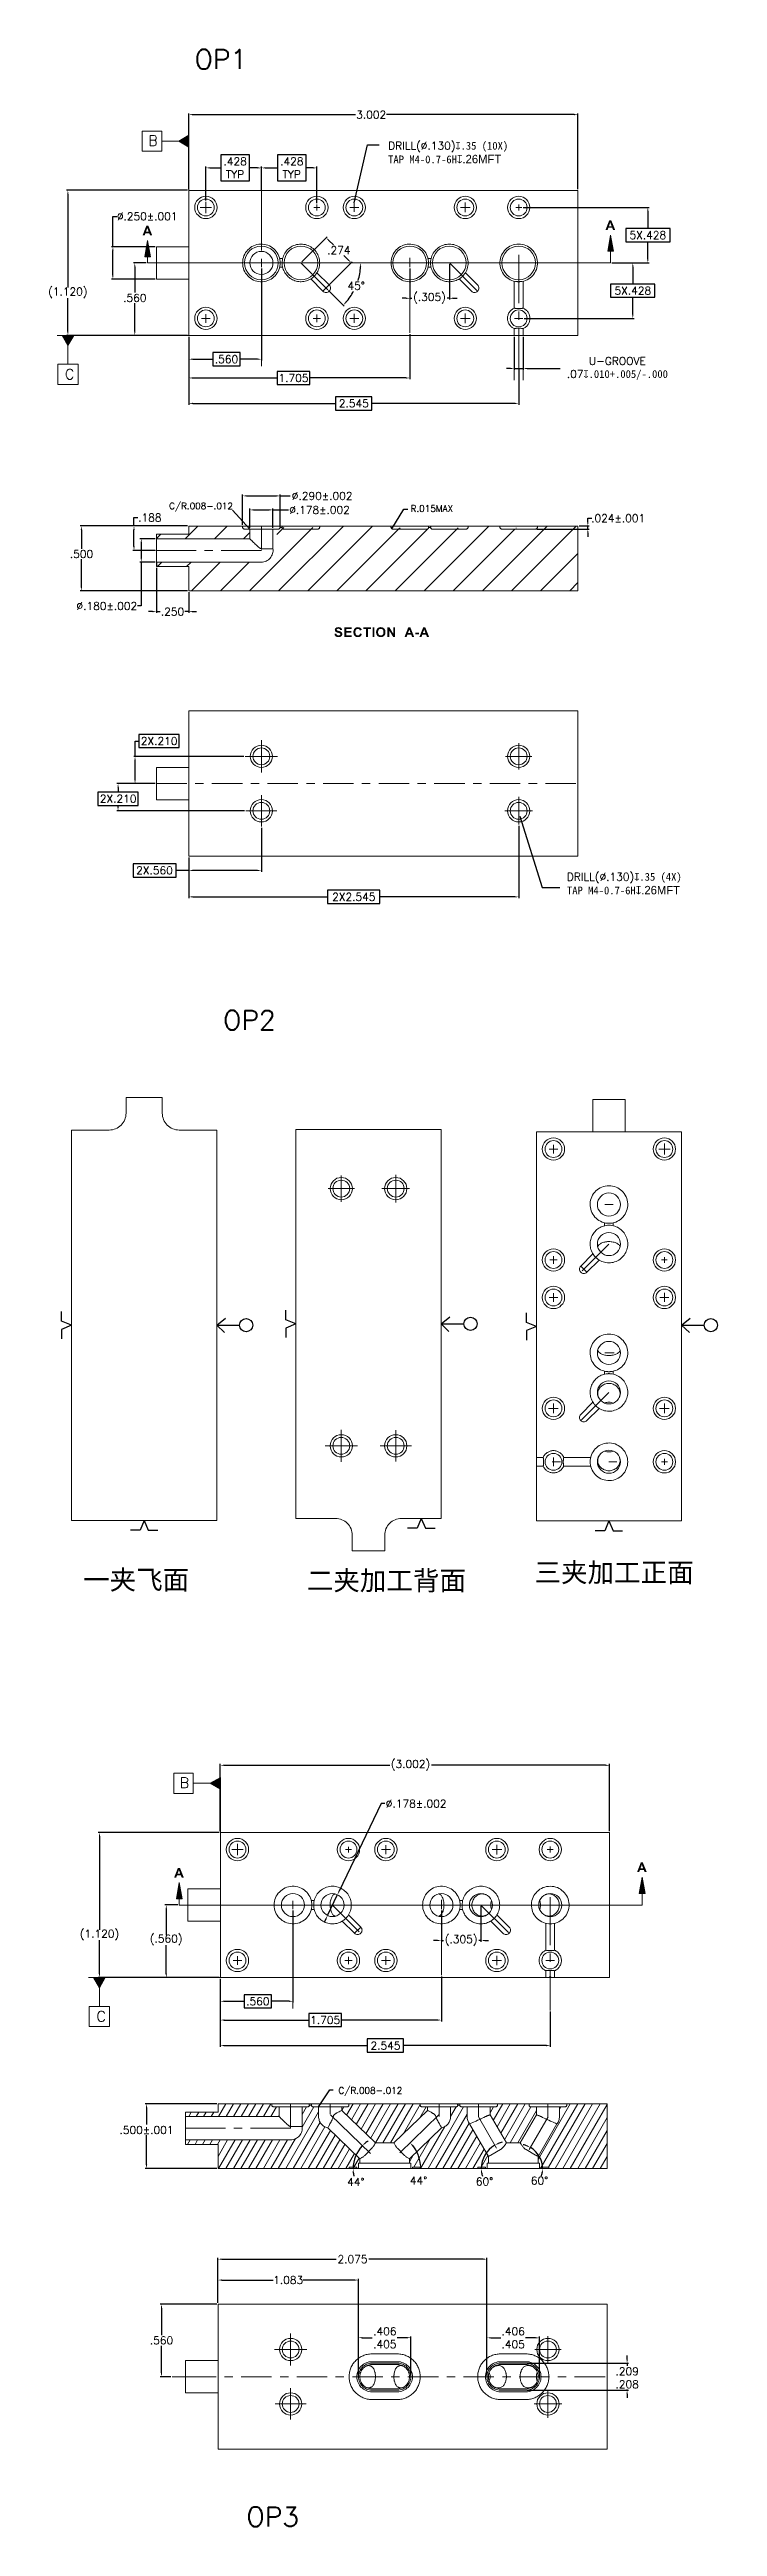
# Model space of a CAD drawing. Header units: millimetres. Extents: x 255.7 to 267.4, y 275.1 to 301.1.
# Drawn here: x 262.21 to 267.36, y 275.14 to 294.25 of the extents above; entities that cross this region are included whole.
import ezdxf

# ---------------------------------------------------------------- set-up
doc = ezdxf.new("R2010")
doc.units = ezdxf.units.MM
doc.linetypes.add('ACAD_ISO02W100', pattern=[15, 12, -3])
doc.styles.get("Standard").update_dxf_attribs({"font": 'txt_____.ttf'})
doc.dimstyles.new('ISO-25', dxfattribs={"dimtxt": 0.06, "dimasz": 0.03, "dimexe": 0.01, "dimexo": 0.01, "dimgap": 0.01, "dimtad": 0, "dimtih": 1, "dimtoh": 1, "dimdec": 3, "dimzin": 4, "dimdsep": 46, "dimtxsty": 'Standard', "dimcen": 2.5, "dimadec": 0, "dimazin": 0, "dimtfac": 1, "dimtdec": 3, "dimtmove": 0, "dimatfit": 3, "dimfxl": 1, "dimarcsym": 0})
pattern_1 = [(45, (-9.04906, -20.89205), (-0.1122532, 0.1122532), [])]

msp = doc.modelspace()

# ---------------------------------------------------------------- texts
at = {"attachment_point": 1}
for s, insert, char_height in [('{\\C0;OP1}', (263.3288, 294.2524), 0.15), ('{\\C0;B}', (262.9708, 293.5899), 0.08), ('{\\C0;DRILL(%%C.130)\\Fgdt|c0;x\\Ftxt|c134;\\H1x;.35 (10X)\\PTAP M4-0.7-6H\\Fgdt|c0;\\H1.0833x;x\\Fgdt|c134;.26MFT}', (264.8215, 293.5399), 0.06), ('{\\C0;C}', (262.3279, 291.787), 0.08), ('{\\C0;DRILL(%%C.130)\\Fgdt|c0;x\\Ftxt|c134;.35 (4X)\\PTAP M4-0.7-6H\\Fgdt|c0;\\H1.0833x;x\\Fgdt|c134;.26MFT}', (266.201, 287.8987), 0.06), ('{\\C0;OP2}', (263.548, 286.8374), 0.15), ('{\\fSimSun|b0|i0|c134|p2;\\C0;一夹飞面}', (262.4684, 282.5192), 0.15), ('{\\fSimSun|b0|i0|c134|p2;\\C0;二夹加工背面}', (264.1943, 282.5136), 0.15), ('{\\fSimSun|b0|i0|c134|p2;\\C0;三夹加工正面}', (265.9507, 282.5762), 0.15), ('{\\C0;B}', (263.2144, 280.9186), 0.08), ('{\\C0;C}', (262.5715, 279.1158), 0.08), ('{\\C0;C/R.008-.012}', (264.4381, 278.5288), 0.05), ('{\\C0;OP3}', (263.7279, 275.2895), 0.15)]:
    msp.add_mtext(s, dxfattribs=dict(at, insert=insert, char_height=char_height))
at = {"color": 0, "lineweight": 0, "char_height": 0.05, "attachment_point": 1}
for s, insert in [('{\\C0;C/R.008-.012}', (263.1315, 290.7555)), ('{\\C0;R.015MAX}', (264.9946, 290.7358))]:
    msp.add_mtext(s, dxfattribs=dict(at, insert=insert))

# ---------------------------------------------------------------- blocks, each defined once
blk = doc.blocks.new('*D123')
at = {"color": 0, "lineweight": -2, "transparency": 16777216}
for p, q in [((263.499, 278.401), (262.948, 278.401)), ((262.958, 278.371), (262.958, 278.24)), ((262.958, 277.931), (262.958, 278.159)), ((263.499, 277.901), (262.948, 277.901))]:
    blk.add_line(p, q, dxfattribs=at)
at = {"color": 0, "transparency": 16777216}
for points in [[(262.953, 278.371), (262.963, 278.371), (262.958, 278.401)], [(262.953, 277.931), (262.963, 277.931), (262.958, 277.901)]]:
    blk.add_solid(points, dxfattribs=at)
at = {"layer": 'Defpoints', "color": 0, "transparency": 16777216}
for p in [(263.509, 278.401), (262.958, 277.901), (263.509, 277.901)]:
    blk.add_point(p, dxfattribs=at)
at = {"color": 0, "transparency": 16777216, "insert": (262.958, 278.199), "char_height": 0.06, "attachment_point": 5}
blk.add_mtext('.500%%p.001', dxfattribs=at)
blk = doc.blocks.new('*D124')
at = {"color": 0, "lineweight": -2, "transparency": 16777216}
for start, end in [(122.4529, 129.2264), (135.9998, 180), (186.7734, 193.5469)]:
    blk.add_arc((264.805, 277.901), 0.254, start, end, dxfattribs=at)
at = {"color": 0, "transparency": 16777216}
for points in [[(264.648, 278.094), (264.641, 278.101), (264.622, 278.077)], [(264.548, 277.87), (264.558, 277.871), (264.551, 277.901)]]:
    blk.add_solid(points, dxfattribs=at)
at = {"layer": 'Defpoints', "color": 0, "transparency": 16777216}
for p in [(264.376, 278.315), (264.584, 278.025), (264.684, 278.017), (263.509, 277.901), (266.511, 277.901)]:
    blk.add_point(p, dxfattribs=at)
at = {"color": 0, "transparency": 16777216, "insert": (264.573, 277.798), "char_height": 0.06, "attachment_point": 5}
blk.add_mtext('44°', dxfattribs=at)
blk = doc.blocks.new('*D125')
at = {"color": 0, "lineweight": -2, "transparency": 16777216}
blk.add_arc((264.785, 277.901), 0.288, 5.9774, 38.0228, dxfattribs=at)
at = {"color": 0, "transparency": 16777216}
for points in [[(265.007, 278.074), (265.015, 278.081), (264.991, 278.1)], [(265.076, 277.931), (265.066, 277.93), (265.072, 277.901)]]:
    blk.add_solid(points, dxfattribs=at)
at = {"layer": 'Defpoints', "color": 0, "transparency": 16777216}
for p in [(265.213, 278.315), (264.912, 278.024), (265.035, 278.041), (263.509, 277.901), (266.511, 277.901)]:
    blk.add_point(p, dxfattribs=at)
at = {"color": 0, "transparency": 16777216, "insert": (265.057, 277.808), "char_height": 0.06, "attachment_point": 5}
blk.add_mtext('44°', dxfattribs=at)
blk = doc.blocks.new('*D126')
at = {"color": 0, "lineweight": -2, "transparency": 16777216}
for start, end in [(103.5586, 111.7789), (119.9992, 180), (188.2203, 196.4406)]:
    blk.add_arc((265.749, 277.901), 0.209, start, end, dxfattribs=at)
at = {"color": 0, "transparency": 16777216}
for points in [[(265.673, 278.09), (265.669, 278.099), (265.644, 278.082)], [(265.537, 277.87), (265.547, 277.871), (265.54, 277.901)]]:
    blk.add_solid(points, dxfattribs=at)
at = {"layer": 'Defpoints', "color": 0, "transparency": 16777216}
for p in [(265.518, 278.3), (265.589, 278.035), (265.658, 278.057), (263.509, 277.901), (266.511, 277.901)]:
    blk.add_point(p, dxfattribs=at)
at = {"color": 0, "transparency": 16777216, "insert": (265.565, 277.801), "char_height": 0.06, "attachment_point": 5}
blk.add_mtext('60°', dxfattribs=at)
blk = doc.blocks.new('*D127')
at = {"color": 0, "lineweight": -2, "transparency": 16777216}
for start, end in [(69.132, 78.2645), (360, 59.9994), (341.7349, 350.8675)]:
    blk.add_arc((265.825, 277.901), 0.188, start, end, dxfattribs=at)
at = {"color": 0, "transparency": 16777216}
for points in [[(265.894, 278.081), (265.89, 278.072), (265.919, 278.064)], [(266.006, 277.871), (266.016, 277.87), (266.013, 277.901)]]:
    blk.add_solid(points, dxfattribs=at)
at = {"layer": 'Defpoints', "color": 0, "transparency": 16777216}
for p in [(266.055, 278.3), (265.91, 278.048), (265.969, 278.022), (263.509, 277.901), (266.511, 277.901)]:
    blk.add_point(p, dxfattribs=at)
at = {"color": 0, "transparency": 16777216, "insert": (265.989, 277.808), "char_height": 0.06, "attachment_point": 5}
blk.add_mtext('60°', dxfattribs=at)
blk = doc.blocks.new('*D128')
at = {"color": 0, "lineweight": -2, "transparency": 16777216}
for p, q in [((263.527, 280.505), (263.527, 281.023)), ((263.557, 281.013), (264.835, 281.013)), ((266.499, 281.013), (265.156, 281.013)), ((266.529, 280.505), (266.529, 281.023))]:
    blk.add_line(p, q, dxfattribs=at)
at = {"color": 0, "transparency": 16777216}
for points in [[(263.557, 281.018), (263.557, 281.008), (263.527, 281.013)], [(266.499, 281.018), (266.499, 281.008), (266.529, 281.013)]]:
    blk.add_solid(points, dxfattribs=at)
at = {"layer": 'Defpoints', "color": 0, "transparency": 16777216}
for p in [(266.529, 281.013), (263.527, 280.495), (266.529, 280.495)]:
    blk.add_point(p, dxfattribs=at)
at = {"color": 0, "transparency": 16777216, "insert": (264.995, 281.013), "char_height": 0.06, "attachment_point": 5}
blk.add_mtext('{\\C0;(3.002)}', dxfattribs=at)
blk = doc.blocks.new('*D129')
at = {"color": 0, "lineweight": -2, "transparency": 16777216}
for p, q in [((263.517, 280.495), (262.585, 280.495)), ((262.595, 280.465), (262.595, 279.744)), ((262.595, 279.405), (262.595, 279.663)), ((263.517, 279.375), (262.585, 279.375))]:
    blk.add_line(p, q, dxfattribs=at)
at = {"color": 0, "transparency": 16777216}
for points in [[(262.59, 280.465), (262.6, 280.465), (262.595, 280.495)], [(262.59, 279.405), (262.6, 279.405), (262.595, 279.375)]]:
    blk.add_solid(points, dxfattribs=at)
at = {"layer": 'Defpoints', "color": 0, "transparency": 16777216}
for p in [(263.527, 280.495), (262.595, 279.375), (263.527, 279.375)]:
    blk.add_point(p, dxfattribs=at)
at = {"color": 0, "transparency": 16777216, "insert": (262.595, 279.703), "char_height": 0.06, "attachment_point": 5}
blk.add_mtext('{\\C0;(1.120)}', dxfattribs=at)
blk = doc.blocks.new('*D130')
at = {"color": 0, "lineweight": -2, "transparency": 16777216}
for p, q in [((263.2, 279.935), (263.1, 279.935)), ((263.11, 279.905), (263.11, 279.706)), ((263.11, 279.405), (263.11, 279.625)), ((263.517, 279.375), (263.1, 279.375))]:
    blk.add_line(p, q, dxfattribs=at)
at = {"color": 0, "transparency": 16777216}
for points in [[(263.105, 279.905), (263.115, 279.905), (263.11, 279.935)], [(263.105, 279.405), (263.115, 279.405), (263.11, 279.375)]]:
    blk.add_solid(points, dxfattribs=at)
at = {"layer": 'Defpoints', "color": 0, "transparency": 16777216}
for p in [(263.21, 279.935), (263.11, 279.375), (263.527, 279.375)]:
    blk.add_point(p, dxfattribs=at)
at = {"color": 0, "transparency": 16777216, "insert": (263.11, 279.665), "char_height": 0.06, "attachment_point": 5}
blk.add_mtext('{\\C0;(.560)}', dxfattribs=at)
blk = doc.blocks.new('*D131')
at = {"color": 0, "lineweight": -2, "transparency": 16777216}
for p, q in [((264.087, 279.892), (264.087, 279.182)), ((263.527, 279.365), (263.527, 279.182)), ((263.923, 279.242), (263.712, 279.242)), ((263.712, 279.242), (263.712, 279.141)), ((263.923, 279.141), (263.923, 279.242)), ((263.557, 279.192), (263.712, 279.192)), ((263.712, 279.141), (263.923, 279.141)), ((264.057, 279.192), (263.923, 279.192))]:
    blk.add_line(p, q, dxfattribs=at)
at = {"color": 0, "transparency": 16777216}
for points in [[(263.557, 279.197), (263.557, 279.187), (263.527, 279.192)], [(264.057, 279.197), (264.057, 279.187), (264.087, 279.192)]]:
    blk.add_solid(points, dxfattribs=at)
at = {"layer": 'Defpoints', "color": 0, "transparency": 16777216}
for p in [(264.087, 279.902), (263.527, 279.375), (264.087, 279.192)]:
    blk.add_point(p, dxfattribs=at)
at = {"color": 0, "transparency": 16777216, "insert": (263.817, 279.192), "char_height": 0.06, "attachment_point": 5}
blk.add_mtext('{\\C0;.560}', dxfattribs=at)
blk = doc.blocks.new('*D132')
at = {"color": 0, "lineweight": -2, "transparency": 16777216}
for p, q in [((263.527, 279.365), (263.527, 279.037)), ((265.232, 279.384), (265.232, 279.037)), ((264.461, 279.098), (264.21, 279.098)), ((264.21, 279.098), (264.21, 278.997)), ((264.461, 278.997), (264.461, 279.098)), ((263.557, 279.047), (264.21, 279.047)), ((264.21, 278.997), (264.461, 278.997)), ((265.202, 279.047), (264.461, 279.047))]:
    blk.add_line(p, q, dxfattribs=at)
at = {"color": 0, "transparency": 16777216}
for points in [[(263.557, 279.052), (263.557, 279.042), (263.527, 279.047)], [(265.202, 279.052), (265.202, 279.042), (265.232, 279.047)]]:
    blk.add_solid(points, dxfattribs=at)
at = {"layer": 'Defpoints', "color": 0, "transparency": 16777216}
for p in [(263.527, 279.375), (265.232, 279.394), (265.232, 279.047)]:
    blk.add_point(p, dxfattribs=at)
at = {"color": 0, "transparency": 16777216, "insert": (264.336, 279.047), "char_height": 0.06, "attachment_point": 5}
blk.add_mtext('{\\C0;1.705}', dxfattribs=at)
blk = doc.blocks.new('*D133')
at = {"color": 0, "lineweight": -2, "transparency": 16777216}
for p, q in [((263.527, 279.365), (263.527, 278.84)), ((266.072, 279.112), (266.072, 278.84)), ((264.94, 278.902), (264.659, 278.902)), ((264.659, 278.902), (264.659, 278.799)), ((264.94, 278.799), (264.94, 278.902)), ((263.557, 278.85), (264.659, 278.85)), ((264.659, 278.799), (264.94, 278.799)), ((266.042, 278.85), (264.94, 278.85))]:
    blk.add_line(p, q, dxfattribs=at)
at = {"color": 0, "transparency": 16777216}
for points in [[(263.557, 278.855), (263.557, 278.845), (263.527, 278.85)], [(266.042, 278.855), (266.042, 278.845), (266.072, 278.85)]]:
    blk.add_solid(points, dxfattribs=at)
at = {"layer": 'Defpoints', "color": 0, "transparency": 16777216}
for p in [(263.527, 279.375), (266.072, 279.122), (266.072, 278.85)]:
    blk.add_point(p, dxfattribs=at)
at = {"color": 0, "transparency": 16777216, "insert": (264.8, 278.85), "char_height": 0.06, "attachment_point": 5}
blk.add_mtext('{\\C0;2.545}', dxfattribs=at)
blk = doc.blocks.new('*D134')
at = {"color": 0, "lineweight": -2, "transparency": 16777216}
for p, q in [((263.509, 276.865), (263.509, 277.051)), ((263.539, 277.041), (263.935, 277.041)), ((264.562, 277.041), (264.166, 277.041)), ((264.592, 276.305), (264.592, 277.051))]:
    blk.add_line(p, q, dxfattribs=at)
at = {"color": 0, "transparency": 16777216}
for points in [[(263.539, 277.046), (263.539, 277.036), (263.509, 277.041)], [(264.562, 277.046), (264.562, 277.036), (264.592, 277.041)]]:
    blk.add_solid(points, dxfattribs=at)
at = {"layer": 'Defpoints', "color": 0, "transparency": 16777216}
for p in [(264.592, 277.041), (263.509, 276.855), (264.592, 276.295)]:
    blk.add_point(p, dxfattribs=at)
at = {"color": 0, "transparency": 16777216, "insert": (264.051, 277.041), "char_height": 0.06, "attachment_point": 5}
blk.add_mtext('{\\C0;1.083}', dxfattribs=at)
blk = doc.blocks.new('*D135')
at = {"color": 0, "lineweight": -2, "transparency": 16777216}
for p, q in [((263.509, 276.865), (263.509, 277.212)), ((263.539, 277.202), (264.421, 277.202)), ((265.554, 277.202), (264.672, 277.202)), ((265.584, 276.305), (265.584, 277.212))]:
    blk.add_line(p, q, dxfattribs=at)
at = {"color": 0, "transparency": 16777216}
for points in [[(263.539, 277.207), (263.539, 277.197), (263.509, 277.202)], [(265.554, 277.207), (265.554, 277.197), (265.584, 277.202)]]:
    blk.add_solid(points, dxfattribs=at)
at = {"layer": 'Defpoints', "color": 0, "transparency": 16777216}
for p in [(265.584, 277.202), (263.509, 276.855), (265.584, 276.295)]:
    blk.add_point(p, dxfattribs=at)
at = {"color": 0, "transparency": 16777216, "insert": (264.547, 277.202), "char_height": 0.06, "attachment_point": 5}
blk.add_mtext('{\\C0;2.075}', dxfattribs=at)
blk = doc.blocks.new('*D136')
at = {"color": 0, "lineweight": -2, "transparency": 16777216}
for p, q in [((264.592, 276.305), (264.592, 276.606)), ((264.622, 276.596), (264.699, 276.596)), ((264.967, 276.596), (264.89, 276.596)), ((264.997, 276.305), (264.997, 276.606))]:
    blk.add_line(p, q, dxfattribs=at)
at = {"color": 0, "transparency": 16777216}
for points in [[(264.622, 276.601), (264.622, 276.591), (264.592, 276.596)], [(264.967, 276.601), (264.967, 276.591), (264.997, 276.596)]]:
    blk.add_solid(points, dxfattribs=at)
at = {"layer": 'Defpoints', "color": 0, "transparency": 16777216}
for p in [(264.997, 276.596), (264.592, 276.295), (264.997, 276.295)]:
    blk.add_point(p, dxfattribs=at)
at = {"color": 0, "transparency": 16777216, "insert": (264.795, 276.596), "char_height": 0.06, "attachment_point": 5}
blk.add_mtext('{\\C0;.406\\P.405}', dxfattribs=at)
blk = doc.blocks.new('*D137')
at = {"color": 0, "lineweight": -2, "transparency": 16777216}
for p, q in [((265.584, 276.305), (265.584, 276.605)), ((265.614, 276.595), (265.691, 276.595)), ((265.959, 276.595), (265.882, 276.595)), ((265.989, 276.305), (265.989, 276.605))]:
    blk.add_line(p, q, dxfattribs=at)
at = {"color": 0, "transparency": 16777216}
for points in [[(265.614, 276.6), (265.614, 276.59), (265.584, 276.595)], [(265.959, 276.6), (265.959, 276.59), (265.989, 276.595)]]:
    blk.add_solid(points, dxfattribs=at)
at = {"layer": 'Defpoints', "color": 0, "transparency": 16777216}
for p in [(265.989, 276.595), (265.584, 276.295), (265.989, 276.295)]:
    blk.add_point(p, dxfattribs=at)
at = {"color": 0, "transparency": 16777216, "insert": (265.787, 276.595), "char_height": 0.06, "attachment_point": 5}
blk.add_mtext('{\\C0;.406\\P.405}', dxfattribs=at)
blk = doc.blocks.new('*D138')
at = {"color": 0, "lineweight": -2, "transparency": 16777216}
for p, q in [((265.895, 276.399), (266.675, 276.399)), ((266.665, 276.429), (266.665, 276.459)), ((266.665, 276.399), (266.665, 276.378)), ((265.895, 276.191), (266.675, 276.191)), ((266.665, 276.191), (266.665, 276.196)), ((266.665, 276.161), (266.665, 276.131))]:
    blk.add_line(p, q, dxfattribs=at)
at = {"color": 0, "transparency": 16777216}
for points in [[(266.66, 276.429), (266.67, 276.429), (266.665, 276.399)], [(266.66, 276.161), (266.67, 276.161), (266.665, 276.191)]]:
    blk.add_solid(points, dxfattribs=at)
at = {"layer": 'Defpoints', "color": 0, "transparency": 16777216}
for p in [(265.885, 276.399), (265.885, 276.191), (266.665, 276.191)]:
    blk.add_point(p, dxfattribs=at)
at = {"color": 0, "transparency": 16777216, "insert": (266.665, 276.287), "char_height": 0.06, "attachment_point": 5}
blk.add_mtext('{\\C0;.209\\P.208}', dxfattribs=at)
blk = doc.blocks.new('*D139')
at = {"color": 0, "lineweight": -2, "transparency": 16777216}
for p, q in [((265.232, 279.892), (265.232, 279.651)), ((265.537, 279.925), (265.537, 279.651)), ((265.202, 279.661), (265.172, 279.661)), ((265.232, 279.661), (265.249, 279.661)), ((265.537, 279.661), (265.521, 279.661)), ((265.567, 279.661), (265.597, 279.661))]:
    blk.add_line(p, q, dxfattribs=at)
at = {"color": 0, "transparency": 16777216}
for points in [[(265.202, 279.666), (265.202, 279.656), (265.232, 279.661)], [(265.567, 279.666), (265.567, 279.656), (265.537, 279.661)]]:
    blk.add_solid(points, dxfattribs=at)
at = {"layer": 'Defpoints', "color": 0, "transparency": 16777216}
for p in [(265.232, 279.902), (265.537, 279.935), (265.537, 279.661)]:
    blk.add_point(p, dxfattribs=at)
at = {"color": 0, "transparency": 16777216, "insert": (265.385, 279.661), "char_height": 0.06, "attachment_point": 5}
blk.add_mtext('{\\C0;(.305)}', dxfattribs=at)
blk = doc.blocks.new('*D140')
at = {"color": 0, "lineweight": -2, "transparency": 16777216}
for p, q in [((263.499, 276.855), (263.063, 276.855)), ((263.073, 276.825), (263.073, 276.616)), ((263.073, 276.325), (263.073, 276.534)), ((263.146, 276.295), (263.063, 276.295))]:
    blk.add_line(p, q, dxfattribs=at)
at = {"color": 0, "transparency": 16777216}
for points in [[(263.068, 276.825), (263.078, 276.825), (263.073, 276.855)], [(263.068, 276.325), (263.078, 276.325), (263.073, 276.295)]]:
    blk.add_solid(points, dxfattribs=at)
at = {"layer": 'Defpoints', "color": 0, "transparency": 16777216}
for p in [(263.509, 276.855), (263.073, 276.295), (263.156, 276.295)]:
    blk.add_point(p, dxfattribs=at)
at = {"color": 0, "transparency": 16777216, "insert": (263.073, 276.575), "char_height": 0.06, "attachment_point": 5}
blk.add_mtext('.560', dxfattribs=at)
blk = doc.blocks.new('*D141')
at = {"color": 0, "lineweight": -2, "transparency": 16777216}
for p, q in [((264.767, 280.717), (264.444, 280.042)), ((264.797, 280.717), (264.767, 280.717)), ((264.354, 279.854), (264.431, 280.015)), ((264.341, 279.827), (264.328, 279.8))]:
    blk.add_line(p, q, dxfattribs=at)
at = {"color": 0, "transparency": 16777216}
for points in [[(264.439, 280.044), (264.448, 280.04), (264.431, 280.015)], [(264.336, 279.829), (264.345, 279.825), (264.354, 279.854)]]:
    blk.add_solid(points, dxfattribs=at)
at = {"layer": 'Defpoints', "color": 0, "transparency": 16777216}
for p in [(264.431, 280.015), (264.354, 279.854)]:
    blk.add_point(p, dxfattribs=at)
at = {"color": 0, "transparency": 16777216, "insert": (265.037, 280.717), "char_height": 0.06, "attachment_point": 5}
blk.add_mtext('{\\C0;%%C.178%%P.002}', dxfattribs=at)
blk = doc.blocks.new('*D97')
at = {"color": 0, "lineweight": -2, "transparency": 16777216}
for p, q in [((263.274, 290.576), (262.445, 290.576)), ((262.455, 290.546), (262.455, 290.4)), ((262.455, 290.106), (262.455, 290.319)), ((263.274, 290.076), (262.445, 290.076))]:
    blk.add_line(p, q, dxfattribs=at)
at = {"color": 0, "transparency": 16777216}
for points in [[(262.45, 290.546), (262.46, 290.546), (262.455, 290.576)], [(262.45, 290.106), (262.46, 290.106), (262.455, 290.076)]]:
    blk.add_solid(points, dxfattribs=at)
at = {"layer": 'Defpoints', "color": 0, "transparency": 16777216}
for p in [(263.284, 290.576), (262.455, 290.076), (263.284, 290.076)]:
    blk.add_point(p, dxfattribs=at)
at = {"color": 0, "lineweight": 0, "transparency": 16777216, "insert": (262.455, 290.36), "char_height": 0.06, "attachment_point": 5}
blk.add_mtext('{\\C0;.500}', dxfattribs=at)
blk = doc.blocks.new('*D98')
at = {"color": 0, "lineweight": -2, "transparency": 16777216}
for p, q in [((263.284, 293.176), (263.284, 293.76)), ((263.314, 293.75), (264.569, 293.75)), ((266.256, 293.75), (264.81, 293.75)), ((266.286, 293.176), (266.286, 293.76))]:
    blk.add_line(p, q, dxfattribs=at)
at = {"color": 0, "transparency": 16777216}
for points in [[(263.314, 293.755), (263.314, 293.745), (263.284, 293.75)], [(266.256, 293.755), (266.256, 293.745), (266.286, 293.75)]]:
    blk.add_solid(points, dxfattribs=at)
at = {"layer": 'Defpoints', "color": 0, "transparency": 16777216}
for p in [(266.286, 293.75), (263.284, 293.166), (266.286, 293.166)]:
    blk.add_point(p, dxfattribs=at)
at = {"color": 0, "transparency": 16777216, "insert": (264.69, 293.75), "char_height": 0.06, "attachment_point": 5}
blk.add_mtext('{\\C0;3.002}', dxfattribs=at)
blk = doc.blocks.new('*D99')
at = {"color": 0, "lineweight": -2, "transparency": 16777216}
for p, q in [((263.274, 293.166), (262.341, 293.166)), ((262.351, 293.136), (262.351, 292.415)), ((262.351, 292.076), (262.351, 292.334)), ((263.274, 292.046), (262.341, 292.046))]:
    blk.add_line(p, q, dxfattribs=at)
at = {"color": 0, "transparency": 16777216}
for points in [[(262.346, 293.136), (262.356, 293.136), (262.351, 293.166)], [(262.346, 292.076), (262.356, 292.076), (262.351, 292.046)]]:
    blk.add_solid(points, dxfattribs=at)
at = {"layer": 'Defpoints', "color": 0, "transparency": 16777216}
for p in [(263.284, 293.166), (262.351, 292.046), (263.284, 292.046)]:
    blk.add_point(p, dxfattribs=at)
at = {"color": 0, "transparency": 16777216, "insert": (262.351, 292.375), "char_height": 0.06, "attachment_point": 5}
blk.add_mtext('{\\C0;(1.120)}', dxfattribs=at)
blk = doc.blocks.new('*D100')
at = {"color": 0, "lineweight": -2, "transparency": 16777216}
for p, q in [((262.956, 292.606), (262.857, 292.606)), ((262.867, 292.576), (262.867, 292.377)), ((262.867, 292.076), (262.867, 292.296)), ((263.274, 292.046), (262.857, 292.046))]:
    blk.add_line(p, q, dxfattribs=at)
at = {"color": 0, "transparency": 16777216}
for points in [[(262.862, 292.576), (262.872, 292.576), (262.867, 292.606)], [(262.862, 292.076), (262.872, 292.076), (262.867, 292.046)]]:
    blk.add_solid(points, dxfattribs=at)
at = {"layer": 'Defpoints', "color": 0, "transparency": 16777216}
for p in [(262.966, 292.606), (262.867, 292.046), (263.284, 292.046)]:
    blk.add_point(p, dxfattribs=at)
at = {"color": 0, "transparency": 16777216, "insert": (262.867, 292.336), "char_height": 0.06, "attachment_point": 5}
blk.add_mtext('{\\C0;.560}', dxfattribs=at)
blk = doc.blocks.new('*D101')
at = {"color": 0, "lineweight": -2, "transparency": 16777216}
for p, q in [((263.844, 292.564), (263.844, 291.853)), ((263.284, 292.036), (263.284, 291.853)), ((263.314, 291.863), (263.468, 291.863)), ((263.679, 291.914), (263.468, 291.914)), ((263.468, 291.914), (263.468, 291.812)), ((263.679, 291.812), (263.679, 291.914)), ((263.814, 291.863), (263.679, 291.863)), ((263.468, 291.812), (263.679, 291.812))]:
    blk.add_line(p, q, dxfattribs=at)
at = {"color": 0, "transparency": 16777216}
for points in [[(263.314, 291.868), (263.314, 291.858), (263.284, 291.863)], [(263.814, 291.868), (263.814, 291.858), (263.844, 291.863)]]:
    blk.add_solid(points, dxfattribs=at)
at = {"layer": 'Defpoints', "color": 0, "transparency": 16777216}
for p in [(263.844, 292.574), (263.284, 292.046), (263.844, 291.863)]:
    blk.add_point(p, dxfattribs=at)
at = {"color": 0, "transparency": 16777216, "insert": (263.574, 291.863), "char_height": 0.06, "attachment_point": 5}
blk.add_mtext('{\\C0;.560}', dxfattribs=at)
blk = doc.blocks.new('*D102')
at = {"color": 0, "lineweight": -2, "transparency": 16777216}
for p, q in [((264.989, 292.055), (264.989, 291.708)), ((263.284, 292.036), (263.284, 291.708)), ((263.314, 291.718), (263.966, 291.718)), ((264.218, 291.769), (263.966, 291.769)), ((263.966, 291.769), (263.966, 291.668)), ((263.966, 291.668), (264.218, 291.668)), ((264.218, 291.668), (264.218, 291.769)), ((264.959, 291.718), (264.218, 291.718))]:
    blk.add_line(p, q, dxfattribs=at)
at = {"color": 0, "transparency": 16777216}
for points in [[(263.314, 291.723), (263.314, 291.713), (263.284, 291.718)], [(264.959, 291.723), (264.959, 291.713), (264.989, 291.718)]]:
    blk.add_solid(points, dxfattribs=at)
at = {"layer": 'Defpoints', "color": 0, "transparency": 16777216}
for p in [(263.284, 292.046), (264.989, 292.065), (264.989, 291.718)]:
    blk.add_point(p, dxfattribs=at)
at = {"color": 0, "transparency": 16777216, "insert": (264.092, 291.718), "char_height": 0.06, "attachment_point": 5}
blk.add_mtext('{\\C0;1.705}', dxfattribs=at)
blk = doc.blocks.new('*D103')
at = {"color": 0, "lineweight": -2, "transparency": 16777216}
for p, q in [((263.284, 292.036), (263.284, 291.512)), ((265.829, 291.783), (265.829, 291.512)), ((263.314, 291.522), (264.416, 291.522)), ((264.697, 291.573), (264.416, 291.573)), ((264.416, 291.573), (264.416, 291.47)), ((264.697, 291.47), (264.697, 291.573)), ((265.799, 291.522), (264.697, 291.522)), ((264.416, 291.47), (264.697, 291.47))]:
    blk.add_line(p, q, dxfattribs=at)
at = {"color": 0, "transparency": 16777216}
for points in [[(263.314, 291.527), (263.314, 291.517), (263.284, 291.522)], [(265.799, 291.527), (265.799, 291.517), (265.829, 291.522)]]:
    blk.add_solid(points, dxfattribs=at)
at = {"layer": 'Defpoints', "color": 0, "transparency": 16777216}
for p in [(263.284, 292.046), (265.829, 291.793), (265.829, 291.522)]:
    blk.add_point(p, dxfattribs=at)
at = {"color": 0, "transparency": 16777216, "insert": (264.556, 291.522), "char_height": 0.06, "attachment_point": 5}
blk.add_mtext('{\\C0;2.545}', dxfattribs=at)
blk = doc.blocks.new('*D104')
at = {"color": 0, "lineweight": -2, "transparency": 16777216}
for p, q in [((265.795, 292.036), (265.795, 291.781)), ((265.863, 292.036), (265.863, 291.781)), ((265.765, 291.791), (265.735, 291.791)), ((265.795, 291.791), (265.863, 291.791)), ((265.893, 291.791), (266.149, 291.791))]:
    blk.add_line(p, q, dxfattribs=at)
at = {"color": 0, "transparency": 16777216}
for points in [[(265.765, 291.796), (265.765, 291.786), (265.795, 291.791)], [(265.893, 291.796), (265.893, 291.786), (265.863, 291.791)]]:
    blk.add_solid(points, dxfattribs=at)
at = {"layer": 'Defpoints', "color": 0, "transparency": 16777216}
for p in [(265.795, 292.046), (265.863, 292.046), (265.863, 291.791)]:
    blk.add_point(p, dxfattribs=at)
at = {"color": 0, "transparency": 16777216, "insert": (266.59, 291.791), "char_height": 0.06, "attachment_point": 5}
blk.add_mtext('{\\C0;U-GROOVE\\P.07\\Famgdt|c0;x\\Ftxt|c134;.010+.005/-.000}', dxfattribs=at)
blk = doc.blocks.new('*D105')
at = {"color": 0, "lineweight": -2, "transparency": 16777216}
for p, q in [((262.698, 292.731), (262.698, 292.965)), ((262.698, 292.965), (262.728, 292.965)), ((263.024, 292.731), (262.688, 292.731)), ((262.698, 292.511), (262.698, 292.701)), ((263.024, 292.481), (262.688, 292.481))]:
    blk.add_line(p, q, dxfattribs=at)
at = {"color": 0, "transparency": 16777216}
for points in [[(262.693, 292.701), (262.703, 292.701), (262.698, 292.731)], [(262.693, 292.511), (262.703, 292.511), (262.698, 292.481)]]:
    blk.add_solid(points, dxfattribs=at)
at = {"layer": 'Defpoints', "color": 0, "transparency": 16777216}
for p in [(263.034, 292.731), (262.698, 292.481), (263.034, 292.481)]:
    blk.add_point(p, dxfattribs=at)
at = {"color": 0, "transparency": 16777216, "insert": (262.963, 292.965), "char_height": 0.06, "attachment_point": 5}
blk.add_mtext('{\\C0;%%C.250%%P.001}', dxfattribs=at)
blk = doc.blocks.new('*D106')
at = {"color": 0, "lineweight": -2, "transparency": 16777216}
for p, q in [((263.709, 288.798), (262.859, 288.798)), ((262.869, 288.798), (262.869, 288.916)), ((262.869, 288.916), (262.899, 288.916)), ((263.21, 288.967), (262.899, 288.967)), ((262.899, 288.967), (262.899, 288.866)), ((262.899, 288.866), (263.21, 288.866)), ((263.21, 288.866), (263.21, 288.967)), ((262.869, 288.618), (262.869, 288.768)), ((263.024, 288.588), (262.859, 288.588))]:
    blk.add_line(p, q, dxfattribs=at)
at = {"color": 0, "transparency": 16777216}
for points in [[(262.864, 288.768), (262.874, 288.768), (262.869, 288.798)], [(262.864, 288.618), (262.874, 288.618), (262.869, 288.588)]]:
    blk.add_solid(points, dxfattribs=at)
at = {"layer": 'Defpoints', "color": 0, "transparency": 16777216}
for p in [(263.719, 288.798), (262.869, 288.588), (263.034, 288.588)]:
    blk.add_point(p, dxfattribs=at)
at = {"color": 0, "transparency": 16777216, "insert": (263.054, 288.916), "char_height": 0.06, "attachment_point": 5}
blk.add_mtext('{\\C0;2X.210}', dxfattribs=at)
blk = doc.blocks.new('*D107')
at = {"color": 0, "lineweight": -2, "transparency": 16777216}
for p, q in [((262.894, 288.521), (262.582, 288.521)), ((262.582, 288.521), (262.582, 288.42)), ((262.582, 288.42), (262.894, 288.42)), ((263.024, 288.588), (262.728, 288.588)), ((262.738, 288.558), (262.738, 288.521)), ((262.738, 288.408), (262.738, 288.42)), ((262.894, 288.42), (262.894, 288.521)), ((263.713, 288.378), (262.728, 288.378))]:
    blk.add_line(p, q, dxfattribs=at)
at = {"color": 0, "transparency": 16777216}
for points in [[(262.733, 288.558), (262.743, 288.558), (262.738, 288.588)], [(262.733, 288.408), (262.743, 288.408), (262.738, 288.378)]]:
    blk.add_solid(points, dxfattribs=at)
at = {"layer": 'Defpoints', "color": 0, "transparency": 16777216}
for p in [(263.034, 288.588), (262.738, 288.378), (263.723, 288.378)]:
    blk.add_point(p, dxfattribs=at)
at = {"color": 0, "transparency": 16777216, "insert": (262.738, 288.471), "char_height": 0.06, "attachment_point": 5}
blk.add_mtext('{\\C0;2X.210}', dxfattribs=at)
blk = doc.blocks.new('*D108')
at = {"color": 0, "lineweight": -2, "transparency": 16777216}
for p, q in [((263.844, 288.248), (263.844, 287.908)), ((263.186, 287.968), (262.855, 287.968)), ((262.855, 287.968), (262.855, 287.867)), ((262.855, 287.867), (263.186, 287.867)), ((263.186, 287.867), (263.186, 287.968)), ((263.284, 287.918), (263.186, 287.918)), ((263.284, 288.018), (263.284, 287.908)), ((263.814, 287.918), (263.314, 287.918))]:
    blk.add_line(p, q, dxfattribs=at)
at = {"color": 0, "transparency": 16777216}
for points in [[(263.314, 287.923), (263.314, 287.913), (263.284, 287.918)], [(263.814, 287.923), (263.814, 287.913), (263.844, 287.918)]]:
    blk.add_solid(points, dxfattribs=at)
at = {"layer": 'Defpoints', "color": 0, "transparency": 16777216}
for p in [(263.844, 288.258), (263.284, 288.028), (263.844, 287.918)]:
    blk.add_point(p, dxfattribs=at)
at = {"color": 0, "transparency": 16777216, "insert": (263.02, 287.918), "char_height": 0.06, "attachment_point": 5}
blk.add_mtext('{\\C0;2X.560}', dxfattribs=at)
blk = doc.blocks.new('*D109')
at = {"color": 0, "lineweight": -2, "transparency": 16777216}
for p, q in [((265.829, 288.262), (265.829, 287.704)), ((263.284, 288.018), (263.284, 287.704)), ((263.314, 287.714), (264.355, 287.714)), ((264.757, 287.766), (264.355, 287.766)), ((264.355, 287.766), (264.355, 287.663)), ((264.355, 287.663), (264.757, 287.663)), ((264.757, 287.663), (264.757, 287.766)), ((265.799, 287.714), (264.757, 287.714))]:
    blk.add_line(p, q, dxfattribs=at)
at = {"color": 0, "transparency": 16777216}
for points in [[(263.314, 287.719), (263.314, 287.709), (263.284, 287.714)], [(265.799, 287.719), (265.799, 287.709), (265.829, 287.714)]]:
    blk.add_solid(points, dxfattribs=at)
at = {"layer": 'Defpoints', "color": 0, "transparency": 16777216}
for p in [(265.829, 288.272), (263.284, 288.028), (265.829, 287.714)]:
    blk.add_point(p, dxfattribs=at)
at = {"color": 0, "transparency": 16777216, "insert": (264.556, 287.714), "char_height": 0.06, "attachment_point": 5}
blk.add_mtext('{\\C0;2X2.545}', dxfattribs=at)
blk = doc.blocks.new('*D110')
at = {"color": 0, "lineweight": -2, "transparency": 16777216}
blk.add_line((264.362, 292.392), (264.482, 292.273), dxfattribs=at)
for start, end in [(342.9546, 356.2723), (318.7277, 331.8203)]:
    blk.add_arc((264.149, 292.606), 0.461, start, end, dxfattribs=at)
at = {"color": 0, "transparency": 16777216}
for points in [[(264.604, 292.576), (264.614, 292.576), (264.61, 292.606)], [(264.499, 292.298), (264.492, 292.305), (264.475, 292.28)]]:
    blk.add_solid(points, dxfattribs=at)
at = {"layer": 'Defpoints', "color": 0, "transparency": 16777216}
for p in [(262.966, 292.606), (264.149, 292.606), (266.537, 292.606), (264.355, 292.399), (264.548, 292.375)]:
    blk.add_point(p, dxfattribs=at)
at = {"color": 0, "transparency": 16777216, "insert": (264.575, 292.429), "char_height": 0.06, "attachment_point": 5}
blk.add_mtext('45°', dxfattribs=at)
blk = doc.blocks.new('*D111')
at = {"color": 0, "lineweight": -2, "transparency": 16777216}
for p, q in [((264.156, 292.613), (264.35, 292.808)), ((264.364, 292.779), (264.399, 292.745)), ((264.516, 292.628), (264.481, 292.662)), ((264.349, 292.419), (264.544, 292.614))]:
    blk.add_line(p, q, dxfattribs=at)
at = {"color": 0, "transparency": 16777216}
for points in [[(264.368, 292.783), (264.361, 292.776), (264.343, 292.8)], [(264.519, 292.631), (264.512, 292.624), (264.537, 292.607)]]:
    blk.add_solid(points, dxfattribs=at)
at = {"layer": 'Defpoints', "color": 0, "transparency": 16777216}
for p in [(264.343, 292.8), (264.149, 292.606), (264.342, 292.412)]:
    blk.add_point(p, dxfattribs=at)
at = {"color": 0, "transparency": 16777216, "insert": (264.44, 292.704), "char_height": 0.06, "attachment_point": 5}
blk.add_mtext('.274', dxfattribs=at)
blk = doc.blocks.new('*D112')
at = {"color": 0, "lineweight": -2, "transparency": 16777216}
for p, q in [((263.752, 293.44), (263.531, 293.44)), ((263.531, 293.44), (263.531, 293.238)), ((263.752, 293.238), (263.752, 293.44)), ((263.416, 293.087), (263.416, 293.349)), ((263.446, 293.339), (263.531, 293.339)), ((263.531, 293.238), (263.752, 293.238)), ((263.814, 293.339), (263.752, 293.339)), ((263.844, 293.171), (263.844, 293.349))]:
    blk.add_line(p, q, dxfattribs=at)
at = {"color": 0, "transparency": 16777216}
for points in [[(263.446, 293.344), (263.446, 293.334), (263.416, 293.339)], [(263.814, 293.344), (263.814, 293.334), (263.844, 293.339)]]:
    blk.add_solid(points, dxfattribs=at)
at = {"layer": 'Defpoints', "color": 0, "transparency": 16777216}
for p in [(263.844, 293.339), (263.416, 293.077), (263.844, 293.161)]:
    blk.add_point(p, dxfattribs=at)
at = {"color": 0, "transparency": 16777216, "insert": (263.641, 293.339), "char_height": 0.06, "attachment_point": 5}
blk.add_mtext('{\\C0;.428\\PTYP}', dxfattribs=at)
blk = doc.blocks.new('*D113')
at = {"color": 0, "lineweight": -2, "transparency": 16777216}
for p, q in [((264.189, 293.44), (263.968, 293.44)), ((263.968, 293.44), (263.968, 293.238)), ((264.189, 293.238), (264.189, 293.44)), ((263.844, 293.171), (263.844, 293.349)), ((263.874, 293.339), (263.968, 293.339)), ((263.968, 293.238), (264.189, 293.238)), ((264.242, 293.339), (264.189, 293.339)), ((264.272, 293.066), (264.272, 293.349))]:
    blk.add_line(p, q, dxfattribs=at)
at = {"color": 0, "transparency": 16777216}
for points in [[(263.874, 293.344), (263.874, 293.334), (263.844, 293.339)], [(264.242, 293.344), (264.242, 293.334), (264.272, 293.339)]]:
    blk.add_solid(points, dxfattribs=at)
at = {"layer": 'Defpoints', "color": 0, "transparency": 16777216}
for p in [(264.272, 293.339), (263.844, 293.161), (264.272, 293.056)]:
    blk.add_point(p, dxfattribs=at)
at = {"color": 0, "transparency": 16777216, "insert": (264.078, 293.339), "char_height": 0.06, "attachment_point": 5}
blk.add_mtext('{\\C0;.428\\PTYP}', dxfattribs=at)
blk = doc.blocks.new('*D114')
at = {"color": 0, "lineweight": -2, "transparency": 16777216}
for p, q in [((265.862, 293.034), (266.835, 293.034)), ((266.825, 293.004), (266.825, 292.871)), ((266.996, 292.871), (266.655, 292.871)), ((266.655, 292.871), (266.655, 292.769)), ((266.996, 292.769), (266.996, 292.871)), ((266.655, 292.769), (266.996, 292.769)), ((266.825, 292.636), (266.825, 292.769)), ((266.547, 292.606), (266.835, 292.606))]:
    blk.add_line(p, q, dxfattribs=at)
at = {"color": 0, "transparency": 16777216}
for points in [[(266.82, 293.004), (266.83, 293.004), (266.825, 293.034)], [(266.82, 292.636), (266.83, 292.636), (266.825, 292.606)]]:
    blk.add_solid(points, dxfattribs=at)
at = {"layer": 'Defpoints', "color": 0, "transparency": 16777216}
for p in [(265.852, 293.034), (266.537, 292.606), (266.825, 292.606)]:
    blk.add_point(p, dxfattribs=at)
at = {"color": 0, "transparency": 16777216, "insert": (266.825, 292.82), "char_height": 0.06, "attachment_point": 5}
blk.add_mtext('{\\C0;5X.428}', dxfattribs=at)
blk = doc.blocks.new('*D115')
at = {"color": 0, "lineweight": -2, "transparency": 16777216}
for p, q in [((266.879, 292.443), (266.538, 292.443)), ((266.538, 292.443), (266.538, 292.341)), ((266.547, 292.606), (266.719, 292.606)), ((266.709, 292.576), (266.709, 292.443)), ((266.879, 292.341), (266.879, 292.443)), ((266.538, 292.341), (266.879, 292.341)), ((266.709, 292.208), (266.709, 292.341)), ((265.872, 292.178), (266.719, 292.178))]:
    blk.add_line(p, q, dxfattribs=at)
at = {"color": 0, "transparency": 16777216}
for points in [[(266.704, 292.576), (266.714, 292.576), (266.709, 292.606)], [(266.704, 292.208), (266.714, 292.208), (266.709, 292.178)]]:
    blk.add_solid(points, dxfattribs=at)
at = {"layer": 'Defpoints', "color": 0, "transparency": 16777216}
for p in [(266.537, 292.606), (265.862, 292.178), (266.709, 292.178)]:
    blk.add_point(p, dxfattribs=at)
at = {"color": 0, "transparency": 16777216, "insert": (266.709, 292.392), "char_height": 0.06, "attachment_point": 5}
blk.add_mtext('{\\C0;5X.428}', dxfattribs=at)
blk = doc.blocks.new('*D116')
at = {"color": 0, "lineweight": -2, "transparency": 16777216}
for p, q in [((264.989, 292.564), (264.989, 292.323)), ((265.294, 292.596), (265.294, 292.323)), ((264.959, 292.333), (264.929, 292.333)), ((264.989, 292.333), (265.005, 292.333)), ((265.294, 292.333), (265.277, 292.333)), ((265.324, 292.333), (265.354, 292.333))]:
    blk.add_line(p, q, dxfattribs=at)
at = {"color": 0, "transparency": 16777216}
for points in [[(264.959, 292.338), (264.959, 292.328), (264.989, 292.333)], [(265.324, 292.338), (265.324, 292.328), (265.294, 292.333)]]:
    blk.add_solid(points, dxfattribs=at)
at = {"layer": 'Defpoints', "color": 0, "transparency": 16777216}
for p in [(264.989, 292.574), (265.294, 292.606), (265.294, 292.333)]:
    blk.add_point(p, dxfattribs=at)
at = {"color": 0, "transparency": 16777216, "insert": (265.141, 292.333), "char_height": 0.06, "attachment_point": 5}
blk.add_mtext('(.305)', dxfattribs=at)
blk = doc.blocks.new('*D117')
at = {"color": 0, "lineweight": -2, "transparency": 16777216}
for p, q in [((263.034, 290.253), (263.034, 289.905)), ((263.284, 290.066), (263.284, 289.905)), ((263.004, 289.915), (262.974, 289.915)), ((263.034, 289.915), (263.063, 289.915)), ((263.284, 289.915), (263.254, 289.915)), ((263.314, 289.915), (263.344, 289.915))]:
    blk.add_line(p, q, dxfattribs=at)
at = {"color": 0, "transparency": 16777216}
for points in [[(263.004, 289.92), (263.004, 289.91), (263.034, 289.915)], [(263.314, 289.92), (263.314, 289.91), (263.284, 289.915)]]:
    blk.add_solid(points, dxfattribs=at)
at = {"layer": 'Defpoints', "color": 0, "transparency": 16777216}
for p in [(263.034, 290.263), (263.284, 290.076), (263.284, 289.915)]:
    blk.add_point(p, dxfattribs=at)
at = {"color": 0, "lineweight": 0, "transparency": 16777216, "insert": (263.159, 289.915), "char_height": 0.06, "attachment_point": 5}
blk.add_mtext('.250', dxfattribs=at)
blk = doc.blocks.new('*D118')
at = {"color": 0, "lineweight": -2, "transparency": 16777216}
for p, q in [((263.024, 290.478), (262.907, 290.478)), ((262.917, 290.448), (262.917, 290.328)), ((263.024, 290.298), (262.907, 290.298)), ((262.917, 290.298), (262.917, 289.959)), ((262.917, 289.959), (262.887, 289.959))]:
    blk.add_line(p, q, dxfattribs=at)
at = {"color": 0, "transparency": 16777216}
for points in [[(262.912, 290.448), (262.922, 290.448), (262.917, 290.478)], [(262.912, 290.328), (262.922, 290.328), (262.917, 290.298)]]:
    blk.add_solid(points, dxfattribs=at)
at = {"layer": 'Defpoints', "color": 0, "transparency": 16777216}
for p in [(263.034, 290.478), (262.917, 290.298), (263.034, 290.298)]:
    blk.add_point(p, dxfattribs=at)
at = {"color": 0, "lineweight": 0, "transparency": 16777216, "insert": (262.651, 289.959), "char_height": 0.06, "attachment_point": 5}
blk.add_mtext('{\\C0;%%C.180%%P.002}', dxfattribs=at)
blk = doc.blocks.new('*D119')
at = {"color": 0, "lineweight": -2, "transparency": 16777216}
for p, q in [((263.254, 290.576), (262.851, 290.576)), ((262.861, 290.576), (262.861, 290.641)), ((262.861, 290.641), (262.891, 290.641)), ((262.861, 290.418), (262.861, 290.546)), ((263.024, 290.388), (262.851, 290.388))]:
    blk.add_line(p, q, dxfattribs=at)
at = {"color": 0, "transparency": 16777216}
for points in [[(262.856, 290.546), (262.866, 290.546), (262.861, 290.576)], [(262.856, 290.418), (262.866, 290.418), (262.861, 290.388)]]:
    blk.add_solid(points, dxfattribs=at)
at = {"layer": 'Defpoints', "color": 0, "transparency": 16777216}
for p in [(263.264, 290.576), (262.861, 290.388), (263.034, 290.388)]:
    blk.add_point(p, dxfattribs=at)
at = {"color": 0, "lineweight": 0, "transparency": 16777216, "insert": (262.982, 290.641), "char_height": 0.06, "attachment_point": 5}
blk.add_mtext('.188', dxfattribs=at)
blk = doc.blocks.new('*D120')
at = {"color": 0, "lineweight": -2, "transparency": 16777216}
for p, q in [((263.755, 290.562), (263.755, 290.71)), ((263.933, 290.562), (263.933, 290.71)), ((263.785, 290.7), (263.903, 290.7)), ((263.933, 290.7), (264.052, 290.7))]:
    blk.add_line(p, q, dxfattribs=at)
at = {"color": 0, "transparency": 16777216}
for points in [[(263.785, 290.705), (263.785, 290.695), (263.755, 290.7)], [(263.903, 290.705), (263.903, 290.695), (263.933, 290.7)]]:
    blk.add_solid(points, dxfattribs=at)
at = {"layer": 'Defpoints', "color": 0, "transparency": 16777216}
for p in [(263.755, 290.552), (263.933, 290.7), (263.933, 290.552)]:
    blk.add_point(p, dxfattribs=at)
at = {"color": 0, "lineweight": 0, "transparency": 16777216, "insert": (264.293, 290.7), "char_height": 0.06, "attachment_point": 5}
blk.add_mtext('{\\C0;%%C.178%%P.002}', dxfattribs=at)
blk = doc.blocks.new('*D121')
at = {"color": 0, "lineweight": -2, "transparency": 16777216}
for p, q in [((263.699, 290.586), (263.699, 290.818)), ((263.729, 290.808), (263.958, 290.808)), ((263.988, 290.577), (263.988, 290.818)), ((263.988, 290.808), (264.066, 290.808))]:
    blk.add_line(p, q, dxfattribs=at)
at = {"color": 0, "transparency": 16777216}
for points in [[(263.729, 290.813), (263.729, 290.803), (263.699, 290.808)], [(263.958, 290.813), (263.958, 290.803), (263.988, 290.808)]]:
    blk.add_solid(points, dxfattribs=at)
at = {"layer": 'Defpoints', "color": 0, "transparency": 16777216}
for p in [(263.988, 290.808), (263.699, 290.576), (263.988, 290.567)]:
    blk.add_point(p, dxfattribs=at)
at = {"color": 0, "lineweight": 0, "transparency": 16777216, "insert": (264.312, 290.808), "char_height": 0.06, "attachment_point": 5}
blk.add_mtext('{\\C0;%%C.290%%P.002}', dxfattribs=at)
blk = doc.blocks.new('*D122')
at = {"color": 0, "lineweight": -2, "transparency": 16777216}
for p, q in [((265.969, 290.552), (266.372, 290.552)), ((266.296, 290.576), (266.372, 290.576)), ((266.362, 290.606), (266.362, 290.636)), ((266.362, 290.636), (266.392, 290.636)), ((266.362, 290.552), (266.362, 290.576)), ((266.362, 290.522), (266.362, 290.492))]:
    blk.add_line(p, q, dxfattribs=at)
at = {"color": 0, "transparency": 16777216}
for points in [[(266.357, 290.606), (266.367, 290.606), (266.362, 290.576)], [(266.357, 290.522), (266.367, 290.522), (266.362, 290.552)]]:
    blk.add_solid(points, dxfattribs=at)
at = {"layer": 'Defpoints', "color": 0, "transparency": 16777216}
for p in [(265.959, 290.552), (266.286, 290.576), (266.362, 290.552)]:
    blk.add_point(p, dxfattribs=at)
at = {"color": 0, "lineweight": 0, "transparency": 16777216, "insert": (266.597, 290.636), "char_height": 0.06, "attachment_point": 5}
blk.add_mtext('{\\C0;.024%%P.001}', dxfattribs=at)

# ---------------------------------------------------------------- dimensions: what is measured, and where the dimension line sits
for base, p1, p2, text, picture, middle in [((266.2857, 293.7503), (263.2837, 293.1659), (266.2857, 293.1659), '{\\C0;<>}', '*D98', (264.6895, 293.7503)), ((265.8626, 291.7914), (265.7948, 292.0459), (265.8626, 292.0459), '{\\C0;U-GROOVE\\P.07\\Famgdt|c0;x\\Ftxt|c134;.010+.005/-.000}', '*D104', (266.59, 291.7914)), ((266.5293, 281.013), (263.5273, 280.4946), (266.5293, 280.4946), '{\\C0;(3.002)}', '*D128', (264.9955, 281.013))]:
    dim = msp.add_linear_dim(base=base, p1=p1, p2=p2, text=text, dimstyle='ISO-25')
    dim.commit()
    dim.dimension.update_dxf_attribs({"geometry": picture, "text_midpoint": middle, "dimtype": 160})
for base, p1, p2, text, picture, middle in [((263.8437, 293.3389), (263.4157, 293.0771), (263.8437, 293.1612), '{\\C0;<>\\PTYP}', '*D112', (263.6413, 293.3389)), ((264.2717, 293.3389), (263.8437, 293.1612), (264.2717, 293.0562), '{\\C0;<>\\PTYP}', '*D113', (264.0784, 293.3389)), ((263.8437, 291.863), (263.2837, 292.0459), (263.8437, 292.5736), '{\\C0;<>}', '*D101', (263.5735, 291.863)), ((264.9887, 291.7185), (263.2837, 292.0459), (264.9887, 292.0652), '{\\C0;<>}', '*D102', (264.0921, 291.7185)), ((263.8436, 287.9178), (263.2836, 288.0284), (263.8436, 288.2579), '{\\C0;2X<>}', '*D108', (263.0203, 287.9178)), ((264.0873, 279.1918), (263.5273, 279.3746), (264.0873, 279.9023), '{\\C0;<>}', '*D131', (263.8172, 279.1918)), ((265.2323, 279.0473), (263.5273, 279.3746), (265.2323, 279.3939), '{\\C0;<>}', '*D132', (264.3357, 279.0473))]:
    dim = msp.add_linear_dim(base=base, p1=p1, p2=p2, text=text, dimstyle='ISO-25', override={"dimgap": -0.02})
    dim.commit()
    dim.dimension.update_dxf_attribs({"geometry": picture, "text_midpoint": middle, "dimtype": 160})
for base, p1, p2, text, picture, middle in [((262.351, 292.0459), (263.2837, 293.1659), (263.2837, 292.0459), '{\\C0;(1.120)}', '*D99', (262.351, 292.3746)), ((262.6978, 292.4809), (263.0337, 292.7309), (263.0337, 292.4809), '{\\C0;%%C<>%%P.001}', '*D105', (262.9632, 292.9655)), ((262.8665, 292.0459), (262.9663, 292.6059), (263.2837, 292.0459), '{\\C0;.560}', '*D100', (262.8665, 292.3364)), ((262.5946, 279.3746), (263.5273, 280.4946), (263.5273, 279.3746), '{\\C0;(<>)}', '*D129', (262.5946, 279.7034)), ((263.1102, 279.3746), (263.2099, 279.9346), (263.5273, 279.3746), '{\\C0;(<>)}', '*D130', (263.1102, 279.6652)), ((262.9575, 277.9005), (263.5093, 278.4005), (263.5093, 277.9005), '<>%%p.001', '*D123', (262.9575, 278.1994)), ((266.6649, 276.191), (265.8854, 276.399), (265.8854, 276.191), '{\\C0;.209\\P<>}', '*D138', (266.6649, 276.2872))]:
    dim = msp.add_linear_dim(base=base, p1=p1, p2=p2, angle=90, text=text, dimstyle='ISO-25')
    dim.commit()
    dim.dimension.update_dxf_attribs({"geometry": picture, "text_midpoint": middle, "dimtype": 160})
for base, p1, p2, picture, middle in [((266.8254, 292.6059), (265.852, 293.0339), (266.5374, 292.6059), '*D114', (266.8254, 292.8199)), ((266.7086, 292.1779), (266.5374, 292.6059), (265.8617, 292.1779), '*D115', (266.7086, 292.3919))]:
    dim = msp.add_linear_dim(base=base, p1=p1, p2=p2, angle=90, text='{\\C0;5X<>}', dimstyle='ISO-25', override={"dimgap": -0.02})
    dim.commit()
    dim.dimension.update_dxf_attribs({"geometry": picture, "text_midpoint": middle})
dim = msp.add_aligned_dim(p1=(264.3424, 292.4121), p2=(264.1487, 292.6059), distance=-0.2752, dimstyle='ISO-25')
dim.commit()
dim.dimension.update_dxf_attribs({"geometry": '*D111', "text_midpoint": (264.4401, 292.7036)})
dim = msp.add_angular_dim_2l(base=(264.5481, 292.3753), line1=((262.9663, 292.6059), (266.5374, 292.6059)), line2=((264.3551, 292.3994), (264.1487, 292.6059)), dimstyle='ISO-25')
dim.commit()
dim.dimension.update_dxf_attribs({"geometry": '*D110', "text_midpoint": (264.5748, 292.4294)})
for base, p1, p2, text, picture, middle in [((265.2937, 292.3327), (264.9887, 292.5736), (265.2937, 292.6059), '(<>)', '*D116', (265.1412, 292.3327)), ((265.5373, 279.6614), (265.2323, 279.9023), (265.5373, 279.9346), '{\\C0;(<>)}', '*D139', (265.3848, 279.6614)), ((265.5843, 277.2024), (263.5093, 276.855), (265.5843, 276.295), '{\\C0;<>}', '*D135', (264.5468, 277.2024)), ((264.5923, 277.0409), (263.5093, 276.855), (264.5923, 276.295), '{\\C0;<>}', '*D134', (264.0508, 277.0409)), ((264.9973, 276.5962), (264.5923, 276.295), (264.9973, 276.295), '{\\C0;.406\\P<>}', '*D136', (264.7948, 276.5962)), ((265.9893, 276.5946), (265.5843, 276.295), (265.9893, 276.295), '{\\C0;.406\\P<>}', '*D137', (265.7868, 276.5946))]:
    dim = msp.add_linear_dim(base=base, p1=p1, p2=p2, text=text, dimstyle='ISO-25')
    dim.commit()
    dim.dimension.update_dxf_attribs({"geometry": picture, "text_midpoint": middle})
for base, p1, p2, text, picture, middle in [((265.8287, 291.5216), (263.2837, 292.0459), (265.8287, 291.7934), '{\\C0;<>}', '*D103', (264.5562, 291.5216)), ((265.8286, 287.7145), (263.2836, 288.0284), (265.8286, 288.2715), '{\\C0;2X<>}', '*D109', (264.5561, 287.7145)), ((266.0723, 278.8504), (263.5273, 279.3746), (266.0723, 279.1221), '{\\C0;<>}', '*D133', (264.7998, 278.8504))]:
    dim = msp.add_linear_dim(base=base, p1=p1, p2=p2, text=text, dimstyle='ISO-25', override={"dimgap": -0.02})
    dim.commit()
    dim.dimension.update_dxf_attribs({"geometry": picture, "text_midpoint": middle})
at = {"color": 0, "lineweight": 0}
for base, p1, p2, text, picture, middle in [((263.9882, 290.8084), (263.6986, 290.5755), (263.9882, 290.5665), '{\\C0;%%C.290%%P.002}', '*D121', (264.3117, 290.8084)), ((263.9326, 290.7), (263.7546, 290.5515), (263.9326, 290.5515), '{\\C0;%%C.178%%P.002}', '*D120', (264.2928, 290.7))]:
    dim = msp.add_linear_dim(base=base, p1=p1, p2=p2, text=text, dimstyle='ISO-25', dxfattribs=at)
    dim.commit()
    dim.dimension.update_dxf_attribs({"geometry": picture, "text_midpoint": middle, "dimtype": 160})
for base, p1, p2, text, picture, middle in [((262.4551, 290.0755), (263.2836, 290.5755), (263.2836, 290.0755), '{\\C0;.500}', '*D97', (262.4551, 290.3597)), ((266.3616, 290.5515), (266.2856, 290.5755), (265.9586, 290.5515), '{\\C0;.024%%P.001}', '*D122', (266.597, 290.6355)), ((262.917, 290.2975), (263.0336, 290.4775), (263.0336, 290.2975), '{\\C0;%%C.180%%P.002}', '*D118', (262.6512, 289.9593))]:
    dim = msp.add_linear_dim(base=base, p1=p1, p2=p2, angle=90, text=text, dimstyle='ISO-25', dxfattribs=at)
    dim.commit()
    dim.dimension.update_dxf_attribs({"geometry": picture, "text_midpoint": middle, "dimtype": 160})
dim = msp.add_linear_dim(base=(262.8611, 290.3875), p1=(263.2636, 290.5755), p2=(263.0336, 290.3875), angle=90, dimstyle='ISO-25', dxfattribs=at)
dim.commit()
dim.dimension.update_dxf_attribs({"geometry": '*D119', "text_midpoint": (262.9818, 290.6409), "dimtype": 160})
dim = msp.add_linear_dim(base=(263.2836, 289.915), p1=(263.0336, 290.2625), p2=(263.2836, 290.0755), dimstyle='ISO-25', dxfattribs=at)
dim.commit()
dim.dimension.update_dxf_attribs({"geometry": '*D117', "text_midpoint": (263.1586, 289.915)})
for base, p1, p2, picture, middle in [((262.8688, 288.5884), (263.7193, 288.7984), (263.0336, 288.5884), '*D106', (263.0545, 288.9164)), ((262.7379, 288.3784), (263.0336, 288.5884), (263.7231, 288.3784), '*D107', (262.7379, 288.4708))]:
    dim = msp.add_linear_dim(base=base, p1=p1, p2=p2, angle=90, text='{\\C0;2X<>}', dimstyle='ISO-25', override={"dimgap": -0.02})
    dim.commit()
    dim.dimension.update_dxf_attribs({"geometry": picture, "text_midpoint": middle, "dimtype": 160})
dim = msp.add_diameter_dim_2p(p1=(264.3539, 279.8544), p2=(264.4307, 280.0149), text='{\\C0;%%C.178%%P.002}', dimstyle='ISO-25')
dim.commit()
dim.dimension.update_dxf_attribs({"geometry": '*D141', "text_midpoint": (265.0372, 280.7167), "dimtype": 163})
for base, line2, picture, middle in [((264.5836, 278.0249), ((264.6845, 278.0169), (264.3762, 278.3146)), '*D124', (264.5725, 277.7984)), ((265.0353, 278.0415), ((264.912, 278.0236), (265.2134, 278.3146)), '*D125', (265.0571, 277.8084)), ((265.5886, 278.035), ((265.6583, 278.0575), (265.5183, 278.3)), '*D126', (265.5646, 277.8013)), ((265.969, 278.0216), ((265.9099, 278.0482), (266.0553, 278.3)), '*D127', (265.989, 277.8083))]:
    dim = msp.add_angular_dim_2l(base=base, line1=((263.5093, 277.9005), (266.5113, 277.9005)), line2=line2, dimstyle='ISO-25')
    dim.commit()
    dim.dimension.update_dxf_attribs({"geometry": picture, "text_midpoint": middle, "dimtype": 162})
dim = msp.add_linear_dim(base=(263.0732, 276.295), p1=(263.5093, 276.855), p2=(263.1562, 276.295), angle=90, dimstyle='ISO-25')
dim.commit()
dim.dimension.update_dxf_attribs({"geometry": '*D140', "text_midpoint": (263.0732, 276.575)})

# ---------------------------------------------------------------- hatches: boundary and pattern name
h = msp.add_hatch(color=0)
h.dxf.hatch_style = 2
h.paths.add_polyline_path([(263.2837, 293.5904), (263.2837, 293.5003), (263.2057, 293.5453)])
h = msp.add_hatch(color=0)
h.paths.add_polyline_path([(263.0018, 292.8176), (262.9854, 292.8176), (262.9789, 292.8345), (262.9491, 292.8345), (262.9429, 292.8176), (262.927, 292.8176), (262.956, 292.8921), (262.9719, 292.8921)])
h.paths.add_polyline_path([(262.9741, 292.8471), (262.9637, 292.8747), (262.9538, 292.8471)])
h = msp.add_hatch(color=0)
h.paths.add_polyline_path([(266.573, 292.8598), (266.5566, 292.8598), (266.5501, 292.8768), (266.5203, 292.8768), (266.5141, 292.8598), (266.4981, 292.8598), (266.5272, 292.9344), (266.5431, 292.9344)])
h.paths.add_polyline_path([(266.5452, 292.8894), (266.5349, 292.917), (266.5249, 292.8894)])
h = msp.add_hatch(color=0)
h.dxf.hatch_style = 2
h.paths.add_polyline_path([(266.5374, 292.8208), (266.5594, 292.6958), (266.5154, 292.6958)])
h = msp.add_hatch(color=0)
h.dxf.hatch_style = 2
h.paths.add_polyline_path([(262.9663, 292.7786), (262.9883, 292.6536), (262.9443, 292.6536)])
h = msp.add_hatch(color=0)
h.dxf.hatch_style = 2
h.paths.add_polyline_path([(262.396, 292.0459), (262.3059, 292.0459), (262.351, 291.9679)])
at = {"lineweight": 0}
h = msp.add_hatch(dxfattribs=at)
h.set_pattern_fill('ANSI31', color=0, scale=0.05, style=0)
h.set_pattern_definition(pattern_1)
h.paths.add_polyline_path([(263.2836, 290.5755), (263.6986, 290.5755), (263.6986, 290.5665), (263.6989, 290.5635), (263.6998, 290.5607), (263.7012, 290.5581), (263.703, 290.5559), (263.7052, 290.5541), (263.7078, 290.5527), (263.7106, 290.5518), (263.7136, 290.5515), (263.7546, 290.5515), (263.7546, 290.4775), (263.0336, 290.4775), (263.0336, 290.5125), (263.2836, 290.5125)])
h = msp.add_hatch(dxfattribs=at)
h.set_pattern_fill('ANSI31', color=0, scale=0.05, style=0)
h.set_pattern_definition(pattern_1)
edge = h.paths.add_edge_path()
edge.add_line((263.8436, 290.2975), (263.0336, 290.2975))
edge.add_line((263.0336, 290.2975), (263.0336, 290.2625))
edge.add_line((263.2836, 290.2625), (263.0336, 290.2625))
edge.add_line((263.2836, 290.2625), (263.2836, 290.0755))
edge.add_line((263.2836, 290.0755), (266.2856, 290.0755))
edge.add_line((266.2856, 290.0755), (266.2856, 290.5755))
edge.add_line((265.9736, 290.5755), (266.2856, 290.5755))
edge.add_line((265.9586, 290.5515), (265.9616, 290.5518))
edge.add_line((265.9616, 290.5518), (265.9645, 290.5527))
edge.add_line((265.9645, 290.5527), (265.967, 290.5541))
edge.add_line((265.967, 290.5541), (265.9692, 290.5559))
edge.add_line((265.9692, 290.5559), (265.9711, 290.5581))
edge.add_line((265.9711, 290.5581), (265.9724, 290.5607))
edge.add_line((265.9724, 290.5607), (265.9733, 290.5635))
edge.add_line((265.9733, 290.5635), (265.9736, 290.5665))
edge.add_line((265.9736, 290.5665), (265.9736, 290.5755))
edge.add_line((265.6986, 290.5515), (265.9586, 290.5515))
edge.add_line((265.6836, 290.5665), (265.6839, 290.5635))
edge.add_line((265.6839, 290.5635), (265.6848, 290.5607))
edge.add_line((265.6848, 290.5607), (265.6862, 290.5581))
edge.add_line((265.6862, 290.5581), (265.688, 290.5559))
edge.add_line((265.688, 290.5559), (265.6902, 290.5541))
edge.add_line((265.6902, 290.5541), (265.6928, 290.5527))
edge.add_line((265.6928, 290.5527), (265.6956, 290.5518))
edge.add_line((265.6956, 290.5518), (265.6986, 290.5515))
edge.add_line((265.6836, 290.5665), (265.6836, 290.5755))
edge.add_line((265.4386, 290.5755), (265.6836, 290.5755))
edge.add_line((265.4386, 290.5755), (265.4386, 290.5665))
edge.add_line((265.4236, 290.5515), (265.4266, 290.5518))
edge.add_line((265.4266, 290.5518), (265.4295, 290.5527))
edge.add_line((265.4295, 290.5527), (265.432, 290.5541))
edge.add_line((265.432, 290.5541), (265.4342, 290.5559))
edge.add_line((265.4342, 290.5559), (265.4361, 290.5581))
edge.add_line((265.4361, 290.5581), (265.4374, 290.5607))
edge.add_line((265.4374, 290.5607), (265.4383, 290.5635))
edge.add_line((265.4383, 290.5635), (265.4386, 290.5665))
edge.add_line((265.1636, 290.5515), (265.4236, 290.5515))
edge.add_line((265.1486, 290.5655), (265.1491, 290.5627))
edge.add_line((265.1491, 290.5627), (265.1501, 290.56))
edge.add_line((265.1501, 290.56), (265.1515, 290.5576))
edge.add_line((265.1515, 290.5576), (265.1534, 290.5556))
edge.add_line((265.1534, 290.5556), (265.1555, 290.5539))
edge.add_line((265.1555, 290.5539), (265.158, 290.5526))
edge.add_line((265.158, 290.5526), (265.1607, 290.5518))
edge.add_line((265.1607, 290.5518), (265.1636, 290.5515))
edge.add_line((265.1336, 290.5655), (265.1486, 290.5655))
edge.add_line((265.1186, 290.5515), (265.1215, 290.5518))
edge.add_line((265.1215, 290.5518), (265.1242, 290.5526))
edge.add_line((265.1242, 290.5526), (265.1267, 290.5539))
edge.add_line((265.1267, 290.5539), (265.1289, 290.5556))
edge.add_line((265.1289, 290.5556), (265.1307, 290.5576))
edge.add_line((265.1307, 290.5576), (265.1321, 290.56))
edge.add_line((265.1321, 290.56), (265.1331, 290.5627))
edge.add_line((265.1331, 290.5627), (265.1336, 290.5655))
edge.add_line((264.8586, 290.5515), (265.1186, 290.5515))
edge.add_line((264.8436, 290.5665), (264.8439, 290.5635))
edge.add_line((264.8439, 290.5635), (264.8448, 290.5607))
edge.add_line((264.8448, 290.5607), (264.8462, 290.5581))
edge.add_line((264.8462, 290.5581), (264.848, 290.5559))
edge.add_line((264.848, 290.5559), (264.8502, 290.5541))
edge.add_line((264.8502, 290.5541), (264.8528, 290.5527))
edge.add_line((264.8528, 290.5527), (264.8556, 290.5518))
edge.add_line((264.8556, 290.5518), (264.8586, 290.5515))
edge.add_line((264.8436, 290.5665), (264.8436, 290.5755))
edge.add_line((264.2936, 290.5755), (264.8436, 290.5755))
edge.add_line((264.2936, 290.5755), (264.2936, 290.5665))
edge.add_line((264.2786, 290.5515), (264.2816, 290.5518))
edge.add_line((264.2816, 290.5518), (264.2845, 290.5527))
edge.add_line((264.2845, 290.5527), (264.287, 290.5541))
edge.add_line((264.287, 290.5541), (264.2892, 290.5559))
edge.add_line((264.2892, 290.5559), (264.2911, 290.5581))
edge.add_line((264.2911, 290.5581), (264.2924, 290.5607))
edge.add_line((264.2924, 290.5607), (264.2933, 290.5635))
edge.add_line((264.2933, 290.5635), (264.2936, 290.5665))
edge.add_line((264.0186, 290.5515), (264.2786, 290.5515))
edge.add_line((264.0036, 290.5655), (264.0041, 290.5627))
edge.add_line((264.0041, 290.5627), (264.0051, 290.56))
edge.add_line((264.0051, 290.56), (264.0065, 290.5576))
edge.add_line((264.0065, 290.5576), (264.0084, 290.5556))
edge.add_line((264.0084, 290.5556), (264.0105, 290.5539))
edge.add_line((264.0105, 290.5539), (264.013, 290.5526))
edge.add_line((264.013, 290.5526), (264.0157, 290.5518))
edge.add_line((264.0157, 290.5518), (264.0186, 290.5515))
edge.add_line((263.9886, 290.5655), (264.0036, 290.5655))
edge.add_line((263.9736, 290.5515), (263.9765, 290.5518))
edge.add_line((263.9765, 290.5518), (263.9792, 290.5526))
edge.add_line((263.9792, 290.5526), (263.9817, 290.5539))
edge.add_line((263.9817, 290.5539), (263.9839, 290.5556))
edge.add_line((263.9839, 290.5556), (263.9857, 290.5576))
edge.add_line((263.9857, 290.5576), (263.9871, 290.56))
edge.add_line((263.9871, 290.56), (263.9881, 290.5627))
edge.add_line((263.9881, 290.5627), (263.9886, 290.5655))
edge.add_line((263.9326, 290.5515), (263.9736, 290.5515))
edge.add_line((263.9326, 290.4009), (263.9326, 290.5515))
edge.add_line((263.9326, 290.4009), (263.9335, 290.3912))
edge.add_line((263.9335, 290.3912), (263.9334, 290.3815))
edge.add_line((263.9334, 290.3815), (263.9323, 290.3719))
edge.add_line((263.9323, 290.3719), (263.9301, 290.3626))
edge.add_line((263.9301, 290.3626), (263.9269, 290.3535))
edge.add_line((263.9269, 290.3535), (263.9228, 290.3448))
edge.add_line((263.9228, 290.3448), (263.9178, 290.3365))
edge.add_line((263.9178, 290.3365), (263.9118, 290.3288))
edge.add_line((263.9118, 290.3288), (263.9051, 290.3218))
edge.add_line((263.9051, 290.3218), (263.8976, 290.3155))
edge.add_line((263.8976, 290.3155), (263.8896, 290.3102))
edge.add_line((263.8896, 290.3102), (263.8811, 290.3057))
edge.add_line((263.8811, 290.3057), (263.8722, 290.3022))
edge.add_line((263.8722, 290.3022), (263.8629, 290.2996))
edge.add_line((263.8629, 290.2996), (263.8534, 290.298))
edge.add_line((263.8534, 290.298), (263.8436, 290.2975))
h = msp.add_hatch(color=0)
h.dxf.hatch_style = 2
h.paths.add_polyline_path([(264.4075, 289.7437), (264.4221, 289.7451), (264.4229, 289.7416), (264.4241, 289.7387), (264.4256, 289.7362), (264.4274, 289.7343), (264.4296, 289.7327), (264.4321, 289.7316), (264.4351, 289.731), (264.4384, 289.7308), (264.4418, 289.731), (264.4447, 289.7316), (264.4472, 289.7325), (264.4493, 289.7338), (264.4509, 289.7355), (264.4521, 289.7372), (264.4528, 289.7391), (264.453, 289.7411), (264.4526, 289.7435), (264.4514, 289.7456), (264.4493, 289.7473), (264.446, 289.7488), (264.4443, 289.7493), (264.4417, 289.75), (264.4382, 289.751), (264.4339, 289.7521), (264.4284, 289.7536), (264.4237, 289.7554), (264.4199, 289.7573), (264.417, 289.7595), (264.414, 289.7627), (264.4119, 289.7663), (264.4106, 289.7702), (264.4102, 289.7744), (264.4104, 289.7772), (264.4109, 289.7799), (264.4119, 289.7826), (264.4133, 289.7851), (264.4151, 289.7874), (264.4173, 289.7894), (264.4198, 289.7912), (264.4227, 289.7927), (264.4258, 289.7938), (264.4293, 289.7946), (264.4331, 289.7951), (264.4373, 289.7953), (264.4439, 289.7949), (264.4496, 289.7937), (264.4544, 289.7918), (264.4585, 289.7891), (264.4616, 289.7857), (264.4638, 289.7819), (264.4653, 289.7775), (264.4659, 289.7727), (264.4509, 289.772), (264.4502, 289.7747), (264.4493, 289.7769), (264.4482, 289.7788), (264.4467, 289.7803), (264.4449, 289.7814), (264.4427, 289.7821), (264.4402, 289.7826), (264.4372, 289.7828), (264.434, 289.7826), (264.4313, 289.7821), (264.4289, 289.7812), (264.4269, 289.7801), (264.4251, 289.778), (264.4245, 289.7755), (264.4251, 289.773), (264.4268, 289.771), (264.4287, 289.7697), (264.4316, 289.7685), (264.4355, 289.7672), (264.4406, 289.766), (264.4457, 289.7646), (264.4502, 289.7633), (264.4539, 289.7619), (264.4568, 289.7605), (264.4593, 289.759), (264.4615, 289.7573), (264.4635, 289.7552), (264.4651, 289.7529), (264.4664, 289.7504), (264.4673, 289.7476), (264.4678, 289.7445), (264.468, 289.7411), (264.4678, 289.7379), (264.4671, 289.7348), (264.466, 289.7319), (264.4644, 289.7291), (264.4625, 289.7265), (264.4602, 289.7242), (264.4575, 289.7223), (264.4544, 289.7208), (264.451, 289.7197), (264.4471, 289.7188), (264.4428, 289.7183), (264.4382, 289.7181), (264.4315, 289.7185), (264.4256, 289.7197), (264.4206, 289.7218), (264.4165, 289.7246), (264.413, 289.7282), (264.4104, 289.7326), (264.4085, 289.7378)])
h = msp.add_hatch(color=0)
h.dxf.hatch_style = 2
h.paths.add_polyline_path([(264.4839, 289.7194), (264.4839, 289.794), (264.5391, 289.794), (264.5391, 289.7814), (264.4989, 289.7814), (264.4989, 289.7649), (264.5364, 289.7649), (264.5364, 289.7523), (264.4989, 289.7523), (264.4989, 289.732), (264.5406, 289.732), (264.5406, 289.7194)])
h = msp.add_hatch(color=0)
h.dxf.hatch_style = 2
h.paths.add_polyline_path([(264.6042, 289.7469), (264.6187, 289.7422), (264.6168, 289.7365), (264.6142, 289.7316), (264.6112, 289.7274), (264.6076, 289.7241), (264.6034, 289.7215), (264.5987, 289.7196), (264.5935, 289.7185), (264.5878, 289.7181), (264.5807, 289.7187), (264.5742, 289.7206), (264.5684, 289.7238), (264.5633, 289.7282), (264.5591, 289.7337), (264.5561, 289.7402), (264.5543, 289.7477), (264.5537, 289.7561), (264.5539, 289.7606), (264.5543, 289.7648), (264.5551, 289.7688), (264.5561, 289.7726), (264.5575, 289.776), (264.5591, 289.7792), (264.5611, 289.7822), (264.5634, 289.7849), (264.5686, 289.7894), (264.5745, 289.7927), (264.5812, 289.7946), (264.5887, 289.7953), (264.5952, 289.7947), (264.6011, 289.7932), (264.6063, 289.7907), (264.6109, 289.7871), (264.6133, 289.7844), (264.6153, 289.7813), (264.6171, 289.7776), (264.6185, 289.7734), (264.6036, 289.7699), (264.6028, 289.7726), (264.6016, 289.775), (264.6, 289.7771), (264.5981, 289.779), (264.5959, 289.7804), (264.5934, 289.7815), (264.5908, 289.7821), (264.5879, 289.7823), (264.584, 289.782), (264.5804, 289.7808), (264.5772, 289.779), (264.5745, 289.7764), (264.5722, 289.773), (264.5706, 289.7686), (264.5696, 289.7634), (264.5693, 289.7572), (264.5696, 289.7506), (264.5705, 289.745), (264.5721, 289.7405), (264.5744, 289.737), (264.5771, 289.7344), (264.5802, 289.7325), (264.5837, 289.7314), (264.5876, 289.731), (264.5905, 289.7312), (264.5932, 289.7319), (264.5957, 289.7331), (264.5979, 289.7348), (264.5999, 289.737), (264.6016, 289.7397), (264.6031, 289.743)])
h = msp.add_hatch(color=0)
h.dxf.hatch_style = 2
h.paths.add_polyline_path([(264.6518, 289.7194), (264.6518, 289.7814), (264.6297, 289.7814), (264.6297, 289.794), (264.689, 289.794), (264.689, 289.7814), (264.6668, 289.7814), (264.6668, 289.7194)])
h = msp.add_hatch(color=0)
h.dxf.hatch_style = 2
h.paths.add_polyline_path([(264.7011, 289.7194), (264.7011, 289.794), (264.7161, 289.794), (264.7161, 289.7194)])
h = msp.add_hatch(color=0)
h.paths.add_polyline_path([(264.7287, 289.7562), (264.729, 289.7617), (264.7296, 289.7667), (264.7306, 289.7713), (264.7321, 289.7754), (264.7351, 289.7807), (264.7391, 289.7856), (264.7437, 289.7895), (264.7487, 289.7923), (264.7523, 289.7936), (264.7562, 289.7945), (264.7603, 289.7951), (264.7648, 289.7953), (264.7726, 289.7946), (264.7796, 289.7927), (264.7858, 289.7894), (264.7911, 289.7849), (264.7934, 289.7823), (264.7954, 289.7793), (264.7971, 289.7762), (264.7985, 289.7727), (264.7996, 289.7691), (264.8004, 289.7652), (264.8009, 289.761), (264.801, 289.7566), (264.8009, 289.7522), (264.8004, 289.748), (264.7996, 289.7441), (264.7985, 289.7404), (264.7971, 289.737), (264.7954, 289.7339), (264.7934, 289.731), (264.7911, 289.7283), (264.7858, 289.7238), (264.7797, 289.7206), (264.7727, 289.7187), (264.765, 289.7181), (264.7571, 289.7187), (264.75, 289.7206), (264.7438, 289.7238), (264.7385, 289.7282), (264.7342, 289.7337), (264.7312, 289.7402), (264.7294, 289.7477)])
h.paths.add_polyline_path([(264.7443, 289.7567), (264.7446, 289.7508), (264.7457, 289.7456), (264.7476, 289.7412), (264.7501, 289.7375), (264.7532, 289.7347), (264.7567, 289.7326), (264.7606, 289.7314), (264.7649, 289.731), (264.7692, 289.7314), (264.773, 289.7326), (264.7765, 289.7346), (264.7796, 289.7374), (264.7822, 289.7411), (264.784, 289.7456), (264.7851, 289.7509), (264.7855, 289.757), (264.7851, 289.7629), (264.7841, 289.7681), (264.7823, 289.7725), (264.7799, 289.7761), (264.7768, 289.7788), (264.7733, 289.7807), (264.7693, 289.7819), (264.7649, 289.7823), (264.7605, 289.7819), (264.7565, 289.7807), (264.753, 289.7787), (264.7499, 289.7759), (264.7474, 289.7724), (264.7457, 289.768), (264.7446, 289.7628)])
h = msp.add_hatch(color=0)
h.dxf.hatch_style = 2
h.paths.add_polyline_path([(264.8166, 289.7194), (264.8166, 289.794), (264.8312, 289.794), (264.8618, 289.7442), (264.8618, 289.794), (264.8757, 289.794), (264.8757, 289.7194), (264.8606, 289.7194), (264.8306, 289.768), (264.8306, 289.7194)])
h = msp.add_hatch(color=0)
h.paths.add_polyline_path([(265.0228, 289.7194), (265.0064, 289.7194), (264.9999, 289.7363), (264.9701, 289.7363), (264.9639, 289.7194), (264.948, 289.7194), (264.977, 289.794), (264.9929, 289.794)])
h.paths.add_polyline_path([(264.9951, 289.7489), (264.9847, 289.7766), (264.9748, 289.7489)])
h = msp.add_hatch(color=0)
h.dxf.hatch_style = 2
h.paths.add_polyline_path([(265.0324, 289.7393), (265.0324, 289.7536), (265.0605, 289.7536), (265.0605, 289.7393)])
h = msp.add_hatch(color=0)
h.paths.add_polyline_path([(265.1377, 289.7194), (265.1213, 289.7194), (265.1148, 289.7363), (265.0849, 289.7363), (265.0787, 289.7194), (265.0628, 289.7194), (265.0919, 289.794), (265.1077, 289.794)])
h.paths.add_polyline_path([(265.1099, 289.7489), (265.0996, 289.7766), (265.0896, 289.7489)])
h = msp.add_hatch(color=0)
h.dxf.hatch_style = 2
h.paths.add_polyline_path([(263.5273, 280.9191), (263.5273, 280.8291), (263.4493, 280.8741)])
h = msp.add_hatch(color=0)
h.paths.add_polyline_path([(263.2455, 280.1463), (263.2291, 280.1463), (263.2226, 280.1633), (263.1927, 280.1633), (263.1866, 280.1463), (263.1706, 280.1463), (263.1997, 280.2209), (263.2155, 280.2209)])
h.paths.add_polyline_path([(263.2177, 280.1758), (263.2074, 280.2035), (263.1974, 280.1758)])
h = msp.add_hatch(color=0)
h.paths.add_polyline_path([(266.8167, 280.1886), (266.8003, 280.1886), (266.7938, 280.2055), (266.7639, 280.2055), (266.7577, 280.1886), (266.7418, 280.1886), (266.7709, 280.2631), (266.7867, 280.2631)])
h.paths.add_polyline_path([(266.7889, 280.2181), (266.7786, 280.2458), (266.7686, 280.2181)])
h = msp.add_hatch(color=0)
h.dxf.hatch_style = 2
h.paths.add_polyline_path([(263.2099, 280.1073), (263.2319, 279.9823), (263.1879, 279.9823)])
h = msp.add_hatch(color=0)
h.dxf.hatch_style = 2
h.paths.add_polyline_path([(266.7811, 280.1496), (266.8031, 280.0246), (266.7591, 280.0246)])
h = msp.add_hatch(color=0)
h.dxf.hatch_style = 2
h.paths.add_polyline_path([(262.6397, 279.3746), (262.5496, 279.3746), (262.5946, 279.2966)])

# ---------------------------------------------------------------- linework, layer by layer
for p, q in [((264.3664, 292.4361), (264.3184, 292.3881)), ((263.0336, 290.2975), (263.0336, 290.2625)), ((266.3551, 284.8173), (266.3071, 284.8653)), ((262.9394, 282.903), (262.9074, 282.8264)), ((262.9394, 282.903), (262.9713, 282.8264)), ((265.0776, 282.918), (265.0457, 282.8415)), ((265.0776, 282.918), (265.1095, 282.8415)), ((266.5248, 282.8981), (266.4929, 282.8215)), ((266.5248, 282.8981), (266.5568, 282.8215)), ((262.9074, 282.8264), (262.8339, 282.8264)), ((262.9713, 282.8264), (263.0449, 282.8264)), ((265.0457, 282.8415), (264.9721, 282.8415)), ((265.1095, 282.8415), (265.1831, 282.8415)), ((266.4929, 282.8215), (266.4193, 282.8215)), ((266.5568, 282.8215), (266.6303, 282.8215)), ((264.6101, 279.7649), (264.5621, 279.7169))]:
    msp.add_line(p, q)
at = {"color": 0, "lineweight": 0}
for p, q in [((263.6986, 290.5755), (264.0076, 290.5755)), ((263.7546, 290.5515), (263.7136, 290.5515)), ((263.9326, 290.5515), (263.9736, 290.5515)), ((264.0076, 290.5755), (264.2936, 290.5755)), ((264.2936, 290.5755), (264.8436, 290.5755)), ((264.2936, 290.5665), (264.2936, 290.5755)), ((264.8436, 290.5755), (265.4386, 290.5755)), ((265.4386, 290.5755), (265.6836, 290.5755)), ((265.4386, 290.5665), (265.4386, 290.5755)), ((265.6836, 290.5755), (265.9736, 290.5755)), ((265.9736, 290.5755), (266.2856, 290.5755)), ((263.0336, 290.4775), (263.0336, 290.2975))]:
    msp.add_line(p, q, dxfattribs=at)
at = {"color": 0}
for p, q in [((262.3028, 284.4409), (262.3028, 284.5145)), ((262.3794, 284.409), (262.3028, 284.4409)), ((262.3794, 284.409), (262.3028, 284.377)), ((263.4994, 284.409), (263.5664, 284.4631)), ((263.4994, 284.409), (263.6751, 284.409)), ((263.4994, 284.409), (263.5598, 284.3513)), ((264.0335, 284.4509), (264.0335, 284.5245)), ((264.1101, 284.419), (264.0335, 284.4509)), ((264.1101, 284.419), (264.0335, 284.3871)), ((265.2301, 284.419), (265.2972, 284.4731)), ((265.2301, 284.419), (265.4059, 284.419)), ((265.2301, 284.419), (265.2906, 284.3613)), ((265.8883, 284.431), (265.8883, 284.5046)), ((265.9648, 284.3991), (265.8883, 284.431)), ((265.9648, 284.3991), (265.8883, 284.3672)), ((267.0848, 284.409), (267.1519, 284.4631)), ((267.0848, 284.409), (267.2606, 284.409)), ((267.0848, 284.409), (267.1453, 284.3513)), ((262.3028, 284.377), (262.3028, 284.3035)), ((264.0335, 284.3871), (264.0335, 284.3135)), ((265.8883, 284.3672), (265.8883, 284.2936))]:
    msp.add_line(p, q, dxfattribs=at)
at = {"color": 0, "lineweight": 0}
for points in [[(262.9244, 293.4673), (262.9244, 293.6233)], [(262.9244, 293.6233), (263.0749, 293.6233)], [(263.0749, 293.6233), (263.0749, 293.4673)], [(263.0749, 293.4673), (262.9244, 293.4673)], [(263.2057, 293.5453), (263.0749, 293.5453)], [(263.2837, 293.1659), (263.2837, 292.0459)], [(266.2857, 293.1659), (263.2837, 293.1659)], [(263.4157, 293.0339), (263.3725, 293.0339)], [(263.4157, 293.0339), (263.4157, 293.0771)], [(263.4157, 293.0339), (263.4157, 292.9907)], [(263.4157, 293.0339), (263.4589, 293.0339)], [(263.8437, 292.7028), (263.8437, 293.1612)], [(264.2717, 293.0339), (264.2493, 293.0339)], [(264.2717, 293.0339), (264.2717, 293.0562)], [(264.2717, 293.0339), (264.2717, 293.0115)], [(264.2717, 293.0339), (264.294, 293.0339)], [(264.5607, 293.0339), (264.5259, 293.0339)], [(264.5607, 293.0339), (264.5607, 293.0687)], [(264.5607, 293.0339), (264.5607, 292.9991)], [(264.5607, 293.0339), (264.5955, 293.0339)], [(265.4167, 293.0339), (265.3792, 293.0339)], [(265.4167, 293.0339), (265.4167, 293.0714)], [(265.4167, 293.0339), (265.4542, 293.0339)], [(265.4167, 293.0339), (265.4167, 292.9964)], [(265.8287, 293.0339), (265.8054, 293.0339)], [(265.8287, 293.0339), (265.8287, 293.0572)], [(265.8287, 293.0339), (265.852, 293.0339)], [(265.8287, 293.0339), (265.8287, 293.0106)], [(266.2857, 293.1659), (266.2857, 292.0459)], [(266.5374, 292.8208), (266.5374, 292.6059)], [(262.9663, 292.7786), (262.9663, 292.6059)], [(263.0337, 292.4809), (263.0337, 292.7309)], [(263.2837, 292.7309), (263.0337, 292.7309)], [(263.8381, 292.7508), (263.8237, 292.7495), (263.8098, 292.7469), (263.7963, 292.743), (263.7835, 292.7378), (263.7713, 292.7315), (263.7598, 292.7242), (263.7491, 292.7158), (263.7392, 292.7064), (263.7302, 292.6962), (263.7223, 292.6852), (263.7153, 292.6734), (263.7095, 292.661), (263.7049, 292.6479), (263.7015, 292.6343), (263.6994, 292.6203), (263.6987, 292.6059)], [(263.9882, 292.617), (263.9864, 292.6313), (263.9833, 292.6452), (263.9788, 292.6585), (263.9732, 292.6711), (263.9665, 292.6831), (263.9586, 292.6943), (263.9498, 292.7046), (263.9401, 292.7141), (263.9296, 292.7227), (263.9182, 292.7302), (263.9062, 292.7367), (263.8936, 292.7421), (263.8804, 292.7462), (263.8667, 292.7491), (263.8526, 292.7506), (263.8381, 292.7508)], [(263.8437, 292.6059), (263.8437, 292.6382)], [(264.0077, 292.6398), (263.9847, 292.6398)], [(264.0041, 292.617), (264.0055, 292.6286), (264.0077, 292.64), (264.0109, 292.651), (264.0148, 292.6617), (264.0196, 292.6719), (264.0251, 292.6818), (264.0314, 292.6911), (264.0383, 292.6999), (264.0459, 292.7082), (264.0541, 292.7158), (264.063, 292.7228), (264.0723, 292.7292), (264.0822, 292.7348), (264.0926, 292.7396), (264.1035, 292.7437), (264.1147, 292.7469)], [(264.1147, 292.7469), (264.1262, 292.7491), (264.1377, 292.7505), (264.1492, 292.7509), (264.1605, 292.7504), (264.1718, 292.749), (264.1828, 292.7468), (264.1936, 292.7437), (264.2042, 292.7398), (264.2144, 292.7351), (264.2242, 292.7297), (264.2336, 292.7234), (264.2425, 292.7165), (264.2509, 292.7088), (264.2587, 292.7004), (264.2658, 292.6913), (264.2724, 292.6816)], [(264.2724, 292.6816), (264.2781, 292.6713), (264.2829, 292.6608), (264.2868, 292.6501), (264.2898, 292.6391), (264.292, 292.628), (264.2933, 292.6168), (264.2937, 292.6056), (264.2932, 292.5943), (264.2919, 292.5832), (264.2897, 292.5722), (264.2867, 292.5613), (264.2828, 292.5507), (264.278, 292.5403), (264.2725, 292.5303), (264.266, 292.5207), (264.2588, 292.5115)], [(264.9831, 292.7508), (264.9687, 292.7495), (264.9548, 292.7469), (264.9413, 292.743), (264.9285, 292.7378), (264.9163, 292.7315), (264.9048, 292.7242), (264.8941, 292.7158), (264.8842, 292.7064), (264.8752, 292.6962), (264.8673, 292.6852), (264.8603, 292.6734), (264.8545, 292.661), (264.8499, 292.6479), (264.8465, 292.6343), (264.8444, 292.6203), (264.8437, 292.6059)], [(265.1332, 292.617), (265.1314, 292.6313), (265.1283, 292.6452), (265.1238, 292.6585), (265.1182, 292.6711), (265.1115, 292.6831), (265.1036, 292.6943), (265.0948, 292.7046), (265.0851, 292.7141), (265.0746, 292.7227), (265.0632, 292.7302), (265.0512, 292.7367), (265.0386, 292.7421), (265.0254, 292.7462), (265.0117, 292.7491), (264.9976, 292.7506), (264.9831, 292.7508)], [(264.9887, 292.6059), (264.9887, 292.6458)], [(265.1297, 292.6398), (265.1527, 292.6398)], [(265.1491, 292.617), (265.1505, 292.6286), (265.1527, 292.64), (265.1559, 292.651), (265.1598, 292.6617), (265.1646, 292.6719), (265.1701, 292.6818), (265.1764, 292.6911), (265.1833, 292.6999), (265.1909, 292.7082), (265.1991, 292.7158), (265.208, 292.7228), (265.2173, 292.7292), (265.2272, 292.7348), (265.2376, 292.7396), (265.2485, 292.7437), (265.2597, 292.7469)], [(265.2597, 292.7469), (265.2712, 292.7491), (265.2827, 292.7505), (265.2942, 292.7509), (265.3055, 292.7504), (265.3168, 292.749), (265.3278, 292.7468), (265.3386, 292.7437), (265.3492, 292.7398), (265.3594, 292.7351), (265.3692, 292.7297), (265.3786, 292.7234), (265.3875, 292.7165), (265.3959, 292.7088), (265.4037, 292.7004), (265.4108, 292.6913), (265.4174, 292.6816)], [(265.4174, 292.6816), (265.4231, 292.6713), (265.4279, 292.6608), (265.4318, 292.6501), (265.4348, 292.6391), (265.437, 292.628), (265.4383, 292.6168), (265.4387, 292.6056), (265.4382, 292.5943), (265.4369, 292.5832), (265.4347, 292.5722), (265.4317, 292.5613), (265.4278, 292.5507), (265.423, 292.5403), (265.4175, 292.5303), (265.411, 292.5207), (265.4038, 292.5115)], [(265.6838, 292.6114), (265.685, 292.6258), (265.6877, 292.6398), (265.6916, 292.6532), (265.6967, 292.6661), (265.703, 292.6783), (265.7104, 292.6898), (265.7188, 292.7005), (265.7281, 292.7104), (265.7384, 292.7193), (265.7494, 292.7273), (265.7611, 292.7342), (265.7736, 292.74), (265.7866, 292.7447), (265.8002, 292.7481), (265.8142, 292.7502), (265.8287, 292.7509)], [(265.8287, 292.7509), (265.8431, 292.7502), (265.8571, 292.7481), (265.8707, 292.7447), (265.8838, 292.74), (265.8962, 292.7342), (265.908, 292.7273), (265.919, 292.7193), (265.9292, 292.7104), (265.9386, 292.7005), (265.947, 292.6898), (265.9543, 292.6783), (265.9606, 292.6661), (265.9658, 292.6532), (265.9697, 292.6398), (265.9723, 292.6258), (265.9736, 292.6114)], [(265.8287, 292.6059), (265.8287, 292.6674)], [(263.2837, 292.4809), (263.0337, 292.4809)], [(263.6987, 292.6059), (263.6994, 292.5914), (263.7015, 292.5774), (263.7049, 292.5638), (263.7095, 292.5508), (263.7153, 292.5383), (263.7223, 292.5266), (263.7302, 292.5156), (263.7392, 292.5053), (263.7491, 292.496), (263.7598, 292.4876), (263.7713, 292.4802), (263.7835, 292.4739), (263.7963, 292.4688), (263.8098, 292.4649), (263.8237, 292.4622), (263.8381, 292.461)], [(263.8381, 292.461), (263.8526, 292.4611), (263.8667, 292.4627), (263.8804, 292.4656), (263.8936, 292.4697), (263.9062, 292.475), (263.9182, 292.4815), (263.9296, 292.4891), (263.9401, 292.4976), (263.9498, 292.5071), (263.9586, 292.5175), (263.9665, 292.5287), (263.9732, 292.5406), (263.9788, 292.5533), (263.9833, 292.5666), (263.9864, 292.5804), (263.9882, 292.5947)], [(263.8437, 292.6059), (263.8437, 292.5736)], [(263.8437, 292.509), (263.8437, 292.0578)], [(263.9847, 292.572), (264.0077, 292.572)], [(263.9886, 292.6059), (263.9886, 292.607), (263.9886, 292.6081), (263.9886, 292.6092), (263.9886, 292.6104), (263.9886, 292.6115), (263.9885, 292.6126), (263.9885, 292.6137), (263.9884, 292.6148), (263.9883, 292.6159), (263.9882, 292.617)], [(263.9882, 292.5947), (263.9883, 292.5958), (263.9884, 292.5969), (263.9885, 292.5981), (263.9885, 292.5992), (263.9885, 292.6003), (263.9886, 292.6014), (263.9886, 292.6025), (263.9886, 292.6036), (263.9886, 292.6048), (263.9886, 292.6059)], [(264.0037, 292.6059), (264.0037, 292.607), (264.0037, 292.6081), (264.0037, 292.6092), (264.0038, 292.6104), (264.0038, 292.6115), (264.0038, 292.6126), (264.0039, 292.6137), (264.004, 292.6148), (264.004, 292.6159), (264.0041, 292.617)], [(264.0041, 292.5947), (264.004, 292.5958), (264.004, 292.5969), (264.0039, 292.5981), (264.0038, 292.5992), (264.0038, 292.6003), (264.0038, 292.6014), (264.0037, 292.6025), (264.0037, 292.6036), (264.0037, 292.6048), (264.0037, 292.6059)], [(264.0041, 292.5947), (264.0052, 292.5846), (264.0071, 292.5747), (264.0096, 292.565), (264.0127, 292.5555), (264.0165, 292.5463), (264.0208, 292.5375), (264.0258, 292.5289), (264.0313, 292.5207), (264.0374, 292.513), (264.0439, 292.5056), (264.051, 292.4987), (264.0586, 292.4923), (264.0666, 292.4863), (264.075, 292.481), (264.0839, 292.4761), (264.0932, 292.4719)], [(264.0932, 292.4719), (264.1027, 292.4683), (264.1124, 292.4655), (264.1222, 292.4633), (264.1321, 292.4618), (264.1419, 292.461), (264.1518, 292.4609), (264.1617, 292.4615), (264.1715, 292.4627), (264.1812, 292.4646), (264.1907, 292.4671), (264.2001, 292.4703), (264.2092, 292.4741), (264.2181, 292.4786), (264.2268, 292.4837), (264.2351, 292.4894), (264.243, 292.4958)], [(264.3551, 292.3994), (264.1487, 292.6059)], [(264.2244, 292.4822), (264.3184, 292.3881)], [(264.243, 292.4958), (264.2439, 292.4965), (264.2455, 292.498), (264.2472, 292.4995), (264.248, 292.5003), (264.2496, 292.5018), (264.2512, 292.5034), (264.252, 292.5042), (264.2535, 292.5058), (264.2551, 292.5074), (264.2558, 292.5082), (264.2573, 292.5098), (264.2588, 292.5115)], [(264.2723, 292.5302), (264.3664, 292.4361)], [(264.3664, 292.4361), (264.3707, 292.4308), (264.3739, 292.4249), (264.3757, 292.4186), (264.3763, 292.4121), (264.3757, 292.4057), (264.3739, 292.3994), (264.3707, 292.3935), (264.3664, 292.3881)], [(264.8437, 292.6059), (264.8444, 292.5914), (264.8465, 292.5774), (264.8499, 292.5638), (264.8545, 292.5508), (264.8603, 292.5383), (264.8673, 292.5266), (264.8752, 292.5156), (264.8842, 292.5053), (264.8941, 292.496), (264.9048, 292.4876), (264.9163, 292.4802), (264.9285, 292.4739), (264.9413, 292.4688), (264.9548, 292.4649), (264.9687, 292.4622), (264.9831, 292.461)], [(264.9831, 292.461), (264.9976, 292.4611), (265.0117, 292.4627), (265.0254, 292.4656), (265.0386, 292.4697), (265.0512, 292.475), (265.0632, 292.4815), (265.0746, 292.4891), (265.0851, 292.4976), (265.0948, 292.5071), (265.1036, 292.5175), (265.1115, 292.5287), (265.1182, 292.5406), (265.1238, 292.5533), (265.1283, 292.5666), (265.1314, 292.5804), (265.1332, 292.5947)], [(264.9887, 292.6059), (264.9887, 292.5736)], [(264.9887, 292.509), (264.9887, 292.0652)], [(265.1297, 292.572), (265.1527, 292.572)], [(265.1336, 292.6059), (265.1336, 292.607), (265.1336, 292.6081), (265.1336, 292.6092), (265.1336, 292.6104), (265.1336, 292.6115), (265.1335, 292.6126), (265.1335, 292.6137), (265.1334, 292.6148), (265.1333, 292.6159), (265.1332, 292.617)], [(265.1332, 292.5947), (265.1333, 292.5958), (265.1334, 292.5969), (265.1335, 292.5981), (265.1335, 292.5992), (265.1335, 292.6003), (265.1336, 292.6014), (265.1336, 292.6025), (265.1336, 292.6036), (265.1336, 292.6048), (265.1336, 292.6059)], [(265.1491, 292.5947), (265.149, 292.5958), (265.149, 292.5969), (265.1489, 292.5981), (265.1488, 292.5992), (265.1488, 292.6003), (265.1488, 292.6014), (265.1487, 292.6025), (265.1487, 292.6036), (265.1487, 292.6048), (265.1487, 292.6059), (265.1487, 292.607), (265.1487, 292.6081), (265.1487, 292.6092), (265.1488, 292.6104), (265.1488, 292.6115), (265.1488, 292.6126), (265.1489, 292.6137), (265.149, 292.6148), (265.149, 292.6159), (265.1491, 292.617)], [(265.1491, 292.5947), (265.1502, 292.5846), (265.1521, 292.5747), (265.1546, 292.565), (265.1577, 292.5555), (265.1615, 292.5463), (265.1658, 292.5375), (265.1708, 292.5289), (265.1763, 292.5207), (265.1824, 292.513), (265.1889, 292.5056), (265.196, 292.4987), (265.2036, 292.4923), (265.2116, 292.4863), (265.22, 292.481), (265.2289, 292.4761), (265.2382, 292.4719)], [(265.2382, 292.4719), (265.2477, 292.4683), (265.2574, 292.4655), (265.2672, 292.4633), (265.2771, 292.4618), (265.2869, 292.461), (265.2968, 292.4609), (265.3067, 292.4615), (265.3165, 292.4627), (265.3262, 292.4646), (265.3357, 292.4671), (265.3451, 292.4703), (265.3542, 292.4741), (265.3631, 292.4786), (265.3718, 292.4837), (265.3801, 292.4894), (265.388, 292.4958)], [(265.5056, 292.3939), (265.2937, 292.6059)], [(265.3694, 292.4822), (265.4634, 292.3881)], [(265.388, 292.4958), (265.3889, 292.4965), (265.3905, 292.498), (265.3922, 292.4995), (265.393, 292.5003), (265.3946, 292.5018), (265.3962, 292.5034), (265.397, 292.5042), (265.3985, 292.5058), (265.4001, 292.5074), (265.4008, 292.5082), (265.4023, 292.5098), (265.4038, 292.5115)], [(265.4173, 292.5302), (265.5114, 292.4361)], [(265.5114, 292.4361), (265.5157, 292.4308), (265.5189, 292.4249), (265.5207, 292.4186), (265.5213, 292.4121), (265.5207, 292.4057), (265.5189, 292.3994), (265.5157, 292.3935), (265.5114, 292.3881)], [(265.8175, 292.4613), (265.8032, 292.4631), (265.7894, 292.4663), (265.7761, 292.4707), (265.7634, 292.4763), (265.7515, 292.4831), (265.7403, 292.4909), (265.7299, 292.4997), (265.7204, 292.5094), (265.7119, 292.52), (265.7043, 292.5313), (265.6978, 292.5433), (265.6925, 292.556), (265.6884, 292.5692), (265.6855, 292.5829), (265.6839, 292.597), (265.6838, 292.6114)], [(265.7948, 292.2569), (265.7948, 292.4649)], [(265.8175, 292.4613), (265.8198, 292.4612), (265.822, 292.461), (265.8242, 292.461), (265.8264, 292.4609), (265.8287, 292.4609), (265.8309, 292.4609), (265.8331, 292.461), (265.8354, 292.461), (265.8376, 292.4612), (265.8398, 292.4613)], [(265.8287, 292.2965), (265.8287, 292.6059)], [(265.9736, 292.6114), (265.9734, 292.597), (265.9719, 292.5829), (265.969, 292.5692), (265.9649, 292.556), (265.9595, 292.5433), (265.953, 292.5313), (265.9455, 292.52), (265.9369, 292.5094), (265.9274, 292.4997), (265.9171, 292.4909), (265.9059, 292.4831), (265.8939, 292.4763), (265.8813, 292.4707), (265.868, 292.4663), (265.8541, 292.4631), (265.8398, 292.4613)], [(265.8626, 292.4649), (265.8626, 292.2569)], [(264.3664, 292.3881), (264.3611, 292.3838), (264.3552, 292.3807), (264.3489, 292.3788), (264.3424, 292.3782), (264.3359, 292.3788), (264.3297, 292.3807), (264.3238, 292.3838), (264.3184, 292.3881)], [(265.5114, 292.3881), (265.5061, 292.3838), (265.5002, 292.3807), (265.4939, 292.3788), (265.4874, 292.3782), (265.4809, 292.3788), (265.4747, 292.3807), (265.4688, 292.3838), (265.4634, 292.3881)], [(265.7948, 292.2569), (265.789, 292.2542), (265.7835, 292.251), (265.7782, 292.2475), (265.7733, 292.2437), (265.7687, 292.2395), (265.7644, 292.235), (265.7605, 292.2302), (265.7569, 292.2252), (265.7537, 292.2199), (265.7508, 292.2144), (265.7484, 292.2087), (265.7464, 292.2028), (265.7448, 292.1968), (265.7436, 292.1906), (265.7429, 292.1843), (265.7427, 292.1779)], [(265.7948, 292.2569), (265.7952, 292.2568), (265.7986, 292.256), (265.7992, 292.2559), (265.8025, 292.2553), (265.8033, 292.2552), (265.8067, 292.2548), (265.8075, 292.2547), (265.8109, 292.2544), (265.8129, 292.2543), (265.8163, 292.2541), (265.8197, 292.254), (265.8218, 292.2539), (265.8253, 292.2539), (265.8287, 292.2539)], [(265.8287, 292.2539), (265.8308, 292.2539), (265.8342, 292.2539), (265.8377, 292.254), (265.8387, 292.254), (265.8421, 292.2542), (265.843, 292.2542), (265.8464, 292.2544), (265.8473, 292.2545), (265.8507, 292.2548), (265.8514, 292.2549), (265.8548, 292.2553), (265.8554, 292.2554), (265.8588, 292.256), (265.8593, 292.2561), (265.8626, 292.2569)], [(265.8626, 292.2569), (265.8684, 292.2542), (265.8739, 292.251), (265.8791, 292.2475), (265.8841, 292.2437), (265.8887, 292.2395), (265.893, 292.235), (265.8969, 292.2302), (265.9005, 292.2252), (265.9037, 292.2199), (265.9065, 292.2144), (265.909, 292.2087), (265.911, 292.2028), (265.9126, 292.1968), (265.9137, 292.1906), (265.9144, 292.1843), (265.9147, 292.1779)], [(263.2837, 292.0459), (266.2857, 292.0459)], [(263.4157, 292.1779), (263.3824, 292.1779)], [(263.4157, 292.1779), (263.4157, 292.2112)], [(263.4157, 292.1779), (263.4157, 292.1446)], [(263.4157, 292.1779), (263.449, 292.1779)], [(264.2717, 292.1779), (264.2429, 292.1779)], [(264.2717, 292.1779), (264.2717, 292.2066)], [(264.2717, 292.1779), (264.2717, 292.1491)], [(264.2717, 292.1779), (264.3004, 292.1779)], [(264.5607, 292.1779), (264.5265, 292.1779)], [(264.5607, 292.1779), (264.5607, 292.2121)], [(264.5607, 292.1779), (264.5949, 292.1779)], [(264.5607, 292.1779), (264.5607, 292.1437)], [(265.4167, 292.1779), (265.3798, 292.1779)], [(265.4167, 292.1779), (265.4167, 292.2148)], [(265.4167, 292.1779), (265.4536, 292.1779)], [(265.4167, 292.1779), (265.4167, 292.141)], [(265.7427, 292.1779), (265.7429, 292.1715), (265.7436, 292.1652), (265.7448, 292.159), (265.7464, 292.1529), (265.7484, 292.147), (265.7508, 292.1413), (265.7537, 292.1358), (265.7569, 292.1305), (265.7605, 292.1255), (265.7644, 292.1207), (265.7687, 292.1163), (265.7733, 292.1121), (265.7782, 292.1082), (265.7835, 292.1047), (265.789, 292.1016), (265.7948, 292.0988)], [(265.8626, 292.0988), (265.8621, 292.099), (265.8588, 292.0997), (265.8582, 292.0999), (265.8548, 292.1004), (265.8541, 292.1005), (265.8507, 292.101), (265.8498, 292.101), (265.8464, 292.1013), (265.8445, 292.1015), (265.8411, 292.1016), (265.8377, 292.1018), (265.8355, 292.1018), (265.8321, 292.1019), (265.8287, 292.1019), (265.8265, 292.1019), (265.8231, 292.1018), (265.8197, 292.1018), (265.8187, 292.1017), (265.8153, 292.1016), (265.8143, 292.1015), (265.8109, 292.1013), (265.8101, 292.1013), (265.8067, 292.101), (265.8059, 292.1009), (265.8025, 292.1004), (265.8019, 292.1003), (265.7986, 292.0997), (265.7981, 292.0996), (265.7948, 292.0988)], [(265.7948, 292.0459), (265.7948, 292.0988)], [(265.8287, 292.1779), (265.7957, 292.1779)], [(265.8287, 292.1673), (265.8287, 292.2319)], [(265.8287, 292.1779), (265.8617, 292.1779)], [(265.8287, 291.7934), (265.8287, 292.1027)], [(265.9147, 292.1779), (265.9144, 292.1715), (265.9137, 292.1652), (265.9126, 292.159), (265.911, 292.1529), (265.909, 292.147), (265.9065, 292.1413), (265.9037, 292.1358), (265.9005, 292.1305), (265.8969, 292.1255), (265.893, 292.1207), (265.8887, 292.1163), (265.8841, 292.1121), (265.8791, 292.1082), (265.8739, 292.1047), (265.8684, 292.1016), (265.8626, 292.0988)], [(265.8626, 292.0988), (265.8626, 292.0459)], [(262.351, 291.9679), (262.351, 291.8235)], [(263.8437, 292.0071), (263.8437, 291.8086)], [(265.7948, 292.0144), (265.7948, 291.7004)], [(265.8626, 292.0144), (265.8626, 291.7004)], [(262.2727, 291.6675), (262.2727, 291.8235)], [(262.2727, 291.8235), (262.4293, 291.8235)], [(262.4293, 291.6675), (262.2727, 291.6675)], [(262.4293, 291.8235), (262.4293, 291.6675)], [(263.2836, 290.5755), (263.2836, 290.5125)], [(263.2836, 290.5755), (263.6986, 290.5755)], [(263.6986, 290.5665), (263.6986, 290.5755)], [(263.6986, 290.5665), (263.6989, 290.5635), (263.6998, 290.5607), (263.7012, 290.5581), (263.703, 290.5559), (263.7052, 290.5541), (263.7078, 290.5527), (263.7106, 290.5518), (263.7136, 290.5515)], [(263.7546, 290.4775), (263.7546, 290.5515)], [(263.7546, 290.5515), (263.9326, 290.5515)], [(263.8436, 290.3939), (263.8436, 290.5718)], [(263.9326, 290.4009), (263.9326, 290.5515)], [(263.9736, 290.5515), (263.9765, 290.5518), (263.9792, 290.5526), (263.9817, 290.5539), (263.9839, 290.5556), (263.9857, 290.5576), (263.9871, 290.56), (263.9881, 290.5627), (263.9886, 290.5655)], [(263.9846, 290.5755), (263.9873, 290.5685)], [(263.9873, 290.5685), (263.9882, 290.5665)], [(263.9886, 290.5655), (264.0036, 290.5655)], [(264.0036, 290.5655), (264.0041, 290.5627), (264.0051, 290.56), (264.0065, 290.5576), (264.0084, 290.5556), (264.0105, 290.5539), (264.013, 290.5526), (264.0157, 290.5518), (264.0186, 290.5515)], [(264.004, 290.5665), (264.0049, 290.5685)], [(264.0049, 290.5685), (264.0076, 290.5755)], [(264.0186, 290.5515), (264.2786, 290.5515)], [(264.2786, 290.5515), (264.2816, 290.5518), (264.2845, 290.5527), (264.287, 290.5541), (264.2892, 290.5559), (264.2911, 290.5581), (264.2924, 290.5607), (264.2933, 290.5635), (264.2936, 290.5665)], [(264.8436, 290.5665), (264.8436, 290.5755)], [(264.8436, 290.5665), (264.8439, 290.5635), (264.8448, 290.5607), (264.8462, 290.5581), (264.848, 290.5559), (264.8502, 290.5541), (264.8528, 290.5527), (264.8556, 290.5518), (264.8586, 290.5515)], [(264.8586, 290.5515), (265.1186, 290.5515)], [(265.1186, 290.5515), (265.1215, 290.5518), (265.1242, 290.5526), (265.1267, 290.5539), (265.1289, 290.5556), (265.1307, 290.5576), (265.1321, 290.56), (265.1331, 290.5627), (265.1336, 290.5655)], [(265.1296, 290.5755), (265.1323, 290.5685)], [(265.1323, 290.5685), (265.1332, 290.5665)], [(265.1336, 290.5655), (265.1486, 290.5655)], [(265.1486, 290.5655), (265.1491, 290.5627), (265.1501, 290.56), (265.1515, 290.5576), (265.1534, 290.5556), (265.1555, 290.5539), (265.158, 290.5526), (265.1607, 290.5518), (265.1636, 290.5515)], [(265.149, 290.5665), (265.1499, 290.5685)], [(265.1499, 290.5685), (265.1526, 290.5755)], [(265.1636, 290.5515), (265.4236, 290.5515)], [(265.4236, 290.5515), (265.4266, 290.5518), (265.4295, 290.5527), (265.432, 290.5541), (265.4342, 290.5559), (265.4361, 290.5581), (265.4374, 290.5607), (265.4383, 290.5635), (265.4386, 290.5665)], [(265.6836, 290.5665), (265.6836, 290.5755)], [(265.6836, 290.5665), (265.6839, 290.5635), (265.6848, 290.5607), (265.6862, 290.5581), (265.688, 290.5559), (265.6902, 290.5541), (265.6928, 290.5527), (265.6956, 290.5518), (265.6986, 290.5515)], [(265.6986, 290.5515), (265.9586, 290.5515)], [(265.9586, 290.5515), (265.9616, 290.5518), (265.9645, 290.5527), (265.967, 290.5541), (265.9692, 290.5559), (265.9711, 290.5581), (265.9724, 290.5607), (265.9733, 290.5635), (265.9736, 290.5665)], [(265.9736, 290.5665), (265.9736, 290.5755)], [(266.2856, 290.0755), (266.2856, 290.5755)], [(263.3403, 290.3875), (263.0302, 290.3875)], [(263.0336, 290.4775), (263.0336, 290.5125)], [(263.2836, 290.5125), (263.0336, 290.5125)], [(263.7546, 290.4775), (263.0336, 290.4775)], [(263.4695, 290.3875), (263.4049, 290.3875)], [(263.8443, 290.3875), (263.5341, 290.3875)], [(263.8436, 290.4009), (263.8403, 290.4013), (263.8386, 290.4018), (263.8363, 290.4028), (263.834, 290.404), (263.8319, 290.4053), (263.8298, 290.4068), (263.8278, 290.4083), (263.8258, 290.4098), (263.8219, 290.413), (263.8182, 290.4163), (263.8145, 290.4196), (263.8109, 290.4229), (263.8038, 290.4295), (263.797, 290.436), (263.7904, 290.4424), (263.7841, 290.4485), (263.7811, 290.4514), (263.7727, 290.4597), (263.7717, 290.4606), (263.7633, 290.469), (263.7569, 290.4753), (263.7546, 290.4775)], [(263.8436, 290.4009), (263.9326, 290.4009)], [(263.9118, 290.3288), (263.9051, 290.3218), (263.8976, 290.3155), (263.8896, 290.3102), (263.8811, 290.3057), (263.8722, 290.3022), (263.8629, 290.2996), (263.8534, 290.298), (263.8436, 290.2975)], [(263.9326, 290.4009), (263.9335, 290.3912), (263.9334, 290.3815), (263.9323, 290.3719), (263.9301, 290.3626), (263.9269, 290.3535), (263.9228, 290.3448), (263.9178, 290.3365), (263.9118, 290.3288)], [(263.8436, 290.2975), (263.0336, 290.2975)], [(263.2836, 290.2625), (263.0336, 290.2625)], [(263.2836, 290.2625), (263.2836, 290.0755)], [(263.2521, 290.0755), (262.7262, 290.0755)], [(263.2836, 290.0755), (266.2856, 290.0755)], [(263.2836, 288.0284), (263.2836, 289.1484)], [(263.2836, 289.1484), (266.2856, 289.1484)], [(266.2856, 288.0284), (266.2856, 289.1484)], [(263.8436, 288.7984), (263.7193, 288.7984)], [(263.8436, 288.7984), (263.8436, 288.9227)], [(263.8436, 288.7984), (263.8436, 288.6741)], [(263.8436, 288.7984), (263.9679, 288.7984)], [(265.8286, 288.7984), (265.7266, 288.7984)], [(265.8286, 288.7984), (265.8286, 288.9004)], [(265.8286, 288.7984), (265.9306, 288.7984)], [(265.8286, 288.7984), (265.8286, 288.6964)], [(263.0336, 288.4634), (263.0336, 288.7134)], [(263.2836, 288.7134), (263.0336, 288.7134)], [(263.0336, 288.5884), (263.2686, 288.5884)], [(263.2836, 288.4634), (263.0336, 288.4634)], [(263.3332, 288.5884), (263.3978, 288.5884)], [(263.4624, 288.5884), (263.6973, 288.5884)], [(263.7619, 288.5884), (263.8265, 288.5884)], [(263.8436, 288.3784), (263.8436, 288.4989)], [(263.8911, 288.5884), (264.126, 288.5884)], [(264.1906, 288.5884), (264.2552, 288.5884)], [(264.3198, 288.5884), (264.5548, 288.5884)], [(264.6194, 288.5884), (264.684, 288.5884)], [(264.7486, 288.5884), (264.9835, 288.5884)], [(265.0481, 288.5884), (265.1127, 288.5884)], [(265.1773, 288.5884), (265.4123, 288.5884)], [(265.4769, 288.5884), (265.5415, 288.5884)], [(265.6061, 288.5884), (265.841, 288.5884)], [(265.8286, 288.3784), (265.8286, 288.4853)], [(265.9056, 288.5884), (265.9702, 288.5884)], [(266.0348, 288.5884), (266.2698, 288.5884)], [(263.8436, 288.3784), (263.7231, 288.3784)], [(263.8436, 288.3784), (263.8436, 288.2579)], [(263.8436, 288.3784), (263.9641, 288.3784)], [(265.8286, 288.3784), (265.7217, 288.3784)], [(265.8286, 288.3784), (265.9355, 288.3784)], [(265.8286, 288.3784), (265.8286, 288.2715)], [(263.2836, 288.0284), (266.2856, 288.0284)], [(262.7994, 286.165), (263.0794, 286.165)], [(266.3998, 286.1501), (266.6498, 286.1501)], [(266.3998, 285.9001), (266.3998, 286.1501)], [(266.6498, 285.9001), (266.6498, 286.1501)], [(262.3794, 285.915), (262.3794, 282.903)], [(263.4994, 285.915), (263.4994, 282.903)], [(264.1101, 282.918), (264.1101, 285.92)], [(265.2301, 285.92), (264.1101, 285.92)], [(265.2301, 282.918), (265.2301, 285.92)], [(267.0848, 285.9001), (265.9648, 285.9001)], [(265.9648, 285.9001), (265.9648, 282.8981)], [(266.0968, 285.7681), (266.0635, 285.7681)], [(266.0968, 285.7681), (266.0968, 285.8014)], [(266.0968, 285.7681), (266.1301, 285.7681)], [(266.0968, 285.7681), (266.0968, 285.7348)], [(266.9528, 285.7681), (266.9096, 285.7681)], [(266.9528, 285.7681), (266.9528, 285.8113)], [(266.9528, 285.7681), (266.996, 285.7681)], [(266.9528, 285.7681), (266.9528, 285.7249)], [(267.0848, 282.8981), (267.0848, 285.9001)], [(264.4601, 285.463), (264.4601, 285.565)], [(264.8801, 285.463), (264.8801, 285.5699)], [(264.4601, 285.463), (264.3581, 285.463)], [(264.4601, 285.463), (264.4601, 285.361)], [(264.4601, 285.463), (264.5621, 285.463)], [(264.8801, 285.463), (264.7732, 285.463)], [(264.8801, 285.463), (264.8801, 285.3561)], [(264.8801, 285.463), (264.987, 285.463)], [(266.5248, 285.4851), (266.5104, 285.4844), (266.4964, 285.4823), (266.4828, 285.4789), (266.4697, 285.4742), (266.4573, 285.4684), (266.4455, 285.4615), (266.4345, 285.4535), (266.4243, 285.4446), (266.415, 285.4347), (266.4066, 285.424), (266.3992, 285.4125), (266.3929, 285.4003), (266.3878, 285.3874), (266.3838, 285.374), (266.3812, 285.36), (266.3799, 285.3457)], [(266.6697, 285.3457), (266.6685, 285.36), (266.6658, 285.374), (266.6619, 285.3874), (266.6568, 285.4003), (266.6505, 285.4125), (266.6431, 285.424), (266.6347, 285.4347), (266.6254, 285.4446), (266.6152, 285.4535), (266.6041, 285.4615), (266.5924, 285.4684), (266.5799, 285.4742), (266.5669, 285.4789), (266.5533, 285.4823), (266.5393, 285.4844), (266.5248, 285.4851)], [(266.3799, 285.3457), (266.3801, 285.3312), (266.3816, 285.3171), (266.3845, 285.3034), (266.3887, 285.2902), (266.394, 285.2775), (266.4005, 285.2655), (266.408, 285.2542), (266.4166, 285.2436), (266.4261, 285.2339), (266.4365, 285.2251), (266.4477, 285.2173), (266.4596, 285.2105), (266.4723, 285.2049), (266.4855, 285.2005), (266.4994, 285.1973), (266.5137, 285.1955)], [(266.5137, 285.1796), (266.5036, 285.1785), (266.4936, 285.1767), (266.4839, 285.1742), (266.4745, 285.1711), (266.4653, 285.1673), (266.4564, 285.1629), (266.4479, 285.158), (266.4397, 285.1525), (266.4319, 285.1464), (266.4246, 285.1398), (266.4177, 285.1327), (266.4112, 285.1252), (266.4053, 285.1172), (266.3999, 285.1087), (266.3951, 285.0998), (266.3909, 285.0906)], [(266.4909, 285.1991), (266.4909, 285.1761)], [(266.5248, 285.3401), (266.4925, 285.3401)], [(266.5137, 285.1955), (266.5148, 285.1954), (266.5159, 285.1954), (266.517, 285.1953), (266.5181, 285.1952), (266.5192, 285.1952), (266.5204, 285.1952), (266.5215, 285.1951), (266.5226, 285.1951), (266.5237, 285.1951), (266.5248, 285.1951)], [(266.5137, 285.1796), (266.5148, 285.1797), (266.5159, 285.1798), (266.517, 285.1799), (266.5181, 285.1799), (266.5192, 285.1799), (266.5204, 285.18), (266.5215, 285.18), (266.5226, 285.18), (266.5237, 285.18), (266.5248, 285.18)], [(266.5248, 285.3401), (266.5571, 285.3401)], [(266.5248, 285.1951), (266.526, 285.1951), (266.5271, 285.1951), (266.5282, 285.1951), (266.5293, 285.1952), (266.5304, 285.1952), (266.5315, 285.1952), (266.5326, 285.1953), (266.5337, 285.1954), (266.5349, 285.1954), (266.536, 285.1955)], [(266.5248, 285.18), (266.526, 285.18), (266.5271, 285.18), (266.5282, 285.18), (266.5293, 285.18), (266.5304, 285.18), (266.5315, 285.1799), (266.5326, 285.1799), (266.5337, 285.1798), (266.5349, 285.1797), (266.536, 285.1796)], [(266.536, 285.1955), (266.5503, 285.1973), (266.5641, 285.2005), (266.5774, 285.2049), (266.5901, 285.2105), (266.602, 285.2173), (266.6132, 285.2251), (266.6236, 285.2339), (266.6331, 285.2436), (266.6417, 285.2542), (266.6492, 285.2655), (266.6557, 285.2775), (266.661, 285.2902), (266.6652, 285.3034), (266.668, 285.3171), (266.6696, 285.3312), (266.6697, 285.3457)], [(266.536, 285.1797), (266.5476, 285.1783), (266.5589, 285.176), (266.57, 285.1729), (266.5806, 285.1689), (266.5909, 285.1642), (266.6007, 285.1586), (266.6101, 285.1524), (266.6189, 285.1454), (266.6271, 285.1378), (266.6348, 285.1296), (266.6418, 285.1208), (266.6481, 285.1114), (266.6537, 285.1015), (266.6586, 285.0911), (266.6626, 285.0803), (266.6658, 285.069)], [(266.5587, 285.1761), (266.5587, 285.1991)], [(266.3184, 284.8286), (266.5248, 285.0351)], [(266.3909, 285.0906), (266.3873, 285.081), (266.3844, 285.0713), (266.3823, 285.0616), (266.3808, 285.0517), (266.38, 285.0418), (266.3799, 285.0319), (266.3804, 285.0221), (266.3816, 285.0123), (266.3835, 285.0026), (266.3861, 284.9931), (266.3892, 284.9837), (266.3931, 284.9745), (266.3975, 284.9656), (266.4026, 284.957), (266.4084, 284.9487), (266.4147, 284.9407)], [(266.4388, 285.0132), (266.4388, 285.0134), (266.4388, 285.0136), (266.4389, 285.0139), (266.4389, 285.0142), (266.4389, 285.0145), (266.4397, 285.0176), (266.4411, 285.0209), (266.4433, 285.0243), (266.4462, 285.0278), (266.4498, 285.0313), (266.4541, 285.0347), (266.459, 285.0379), (266.4646, 285.041), (266.4708, 285.0439), (266.4775, 285.0464), (266.4847, 285.0487), (266.4922, 285.0505), (266.4983, 285.0517), (266.5082, 285.0531), (266.5148, 285.0536), (266.5248, 285.0539), (266.5315, 285.0538), (266.5415, 285.0531), (266.5476, 285.0523), (266.5575, 285.0505), (266.565, 285.0487), (266.5722, 285.0464), (266.5789, 285.0439), (266.585, 285.041), (266.5906, 285.0379), (266.5956, 285.0347), (266.5999, 285.0313), (266.6035, 285.0278), (266.6064, 285.0243), (266.6086, 285.0209), (266.61, 285.0176), (266.6107, 285.0146), (266.6108, 285.0144), (266.6108, 285.0142), (266.6108, 285.0139), (266.6108, 285.0136), (266.6108, 285.0133)], [(266.6658, 285.069), (266.6681, 285.0575), (266.6694, 285.046), (266.6698, 285.0346), (266.6694, 285.0232), (266.668, 285.012), (266.6658, 285.0009), (266.6627, 284.9901), (266.6588, 284.9796), (266.6541, 284.9694), (266.6486, 284.9596), (266.6424, 284.9502), (266.6354, 284.9413), (266.6277, 284.9329), (266.6193, 284.9251), (266.6103, 284.9179), (266.6005, 284.9114)], [(266.0968, 284.9121), (266.0681, 284.9121)], [(266.0968, 284.9121), (266.0968, 284.9408)], [(266.0968, 284.9121), (266.1256, 284.9121)], [(266.0968, 284.9121), (266.0968, 284.8833)], [(266.3071, 284.8174), (266.3028, 284.8227), (266.2997, 284.8286), (266.2978, 284.8349), (266.2972, 284.8413), (266.2978, 284.8478), (266.2997, 284.8541), (266.3028, 284.86), (266.3071, 284.8653)], [(266.4012, 284.9594), (266.3071, 284.8653)], [(266.3551, 284.8174), (266.3497, 284.813), (266.3439, 284.8099), (266.3376, 284.808), (266.3311, 284.8074), (266.3246, 284.808), (266.3183, 284.8099), (266.3124, 284.813), (266.3071, 284.8174)], [(266.4491, 284.9114), (266.3551, 284.8173)], [(266.4147, 284.9407), (266.4155, 284.9399), (266.4169, 284.9382), (266.4184, 284.9366), (266.4192, 284.9358), (266.4208, 284.9342), (266.4223, 284.9326), (266.4231, 284.9318), (266.4247, 284.9302), (266.4264, 284.9287), (266.4272, 284.9279), (266.4288, 284.9264), (266.4305, 284.925)], [(266.6005, 284.9114), (266.5903, 284.9057), (266.5798, 284.9009), (266.569, 284.897), (266.558, 284.8939), (266.5469, 284.8918), (266.5357, 284.8905), (266.5245, 284.8901), (266.5133, 284.8905), (266.5022, 284.8919), (266.4911, 284.894), (266.4803, 284.8971), (266.4697, 284.901), (266.4593, 284.9057), (266.4493, 284.9113), (266.4397, 284.9177), (266.4305, 284.925)], [(266.9528, 284.9121), (266.9305, 284.9121)], [(266.9528, 284.9121), (266.9528, 284.9344)], [(266.9528, 284.9121), (266.9752, 284.9121)], [(266.9528, 284.9121), (266.9528, 284.8897)], [(266.0968, 284.6231), (266.0626, 284.6231)], [(266.0968, 284.6231), (266.0968, 284.6573)], [(266.0968, 284.6231), (266.0968, 284.5889)], [(266.0968, 284.6231), (266.131, 284.6231)], [(266.9528, 284.6231), (266.918, 284.6231)], [(266.9528, 284.6231), (266.9528, 284.6579)], [(266.9528, 284.6231), (266.9876, 284.6231)], [(266.9528, 284.6231), (266.9528, 284.5883)], [(266.5248, 284.3401), (266.5104, 284.3394), (266.4964, 284.3373), (266.4828, 284.3339), (266.4697, 284.3292), (266.4573, 284.3234), (266.4455, 284.3165), (266.4345, 284.3085), (266.4243, 284.2996), (266.415, 284.2897), (266.4066, 284.279), (266.3992, 284.2675), (266.3929, 284.2553), (266.3878, 284.2424), (266.3838, 284.229), (266.3812, 284.215), (266.3799, 284.2007)], [(266.4388, 284.2168), (266.4388, 284.2164), (266.4389, 284.2162), (266.4389, 284.2159), (266.4389, 284.2157), (266.4389, 284.2154), (266.4396, 284.2122), (266.441, 284.2088), (266.4431, 284.2053), (266.446, 284.2017), (266.4496, 284.1981), (266.4539, 284.1946), (266.4589, 284.1912), (266.4645, 284.1881), (266.4707, 284.1852), (266.4774, 284.1826), (266.4846, 284.1803), (266.4921, 284.1784), (266.4982, 284.1772), (266.5082, 284.1758), (266.5147, 284.1752), (266.5248, 284.1749)], [(266.6697, 284.2007), (266.6685, 284.215), (266.6658, 284.229), (266.6619, 284.2424), (266.6568, 284.2553), (266.6505, 284.2675), (266.6431, 284.279), (266.6347, 284.2897), (266.6254, 284.2996), (266.6152, 284.3085), (266.6041, 284.3165), (266.5924, 284.3234), (266.5799, 284.3292), (266.5669, 284.3339), (266.5533, 284.3373), (266.5393, 284.3394), (266.5248, 284.3401)], [(266.5248, 284.1749), (266.5314, 284.175), (266.5415, 284.1758), (266.5476, 284.1766), (266.5575, 284.1784), (266.565, 284.1803), (266.5722, 284.1825), (266.5789, 284.1851), (266.5851, 284.188), (266.5907, 284.1912), (266.5957, 284.1945), (266.6, 284.198), (266.6036, 284.2016), (266.6065, 284.2052), (266.6086, 284.2088), (266.6101, 284.2122), (266.6108, 284.2153), (266.6108, 284.2155), (266.6108, 284.2157), (266.6108, 284.216), (266.6108, 284.2163), (266.6108, 284.2166)], [(266.3799, 284.2007), (266.3801, 284.1862), (266.3816, 284.1721), (266.3845, 284.1584), (266.3887, 284.1452), (266.394, 284.1325), (266.4005, 284.1205), (266.408, 284.1092), (266.4166, 284.0986), (266.4261, 284.0889), (266.4365, 284.0801), (266.4477, 284.0723), (266.4596, 284.0655), (266.4723, 284.0599), (266.4855, 284.0555), (266.4994, 284.0523), (266.5137, 284.0505)], [(266.5137, 284.0346), (266.5036, 284.0335), (266.4936, 284.0317), (266.4839, 284.0292), (266.4745, 284.0261), (266.4653, 284.0223), (266.4564, 284.0179), (266.4479, 284.013), (266.4397, 284.0075), (266.4319, 284.0014), (266.4246, 283.9948), (266.4177, 283.9877), (266.4112, 283.9802), (266.4053, 283.9722), (266.3999, 283.9637), (266.3951, 283.9548), (266.3909, 283.9456)], [(266.4909, 284.0541), (266.4909, 284.0311)], [(266.5248, 284.1951), (266.4925, 284.1951)], [(266.5137, 284.0505), (266.5148, 284.0504), (266.5159, 284.0504), (266.517, 284.0503), (266.5181, 284.0502), (266.5192, 284.0502), (266.5204, 284.0502), (266.5215, 284.0501), (266.5226, 284.0501), (266.5237, 284.0501), (266.5248, 284.0501)], [(266.5137, 284.0346), (266.5148, 284.0347), (266.5159, 284.0348), (266.517, 284.0349), (266.5181, 284.0349), (266.5192, 284.0349), (266.5204, 284.035), (266.5215, 284.035), (266.5226, 284.035), (266.5237, 284.035), (266.5248, 284.035), (266.526, 284.035), (266.5271, 284.035), (266.5282, 284.035), (266.5293, 284.035), (266.5304, 284.0349), (266.5315, 284.0349), (266.5326, 284.0349), (266.5338, 284.0348), (266.5349, 284.0347), (266.536, 284.0346)], [(266.5248, 284.1951), (266.5647, 284.1951)], [(266.5248, 284.0501), (266.526, 284.0501), (266.5271, 284.0501), (266.5282, 284.0501), (266.5293, 284.0502), (266.5304, 284.0502), (266.5315, 284.0502), (266.5326, 284.0503), (266.5337, 284.0504), (266.5349, 284.0504), (266.536, 284.0505)], [(266.536, 284.0505), (266.5503, 284.0523), (266.5641, 284.0555), (266.5774, 284.0599), (266.5901, 284.0655), (266.602, 284.0723), (266.6132, 284.0801), (266.6236, 284.0889), (266.6331, 284.0986), (266.6417, 284.1092), (266.6492, 284.1205), (266.6557, 284.1325), (266.661, 284.1452), (266.6652, 284.1584), (266.668, 284.1721), (266.6696, 284.1862), (266.6697, 284.2007)], [(266.536, 284.0347), (266.5476, 284.0333), (266.5589, 284.031), (266.57, 284.0279), (266.5806, 284.0239), (266.5909, 284.0192), (266.6007, 284.0136), (266.6101, 284.0074), (266.6189, 284.0004), (266.6271, 283.9928), (266.6348, 283.9846), (266.6418, 283.9758), (266.6481, 283.9664), (266.6537, 283.9565), (266.6586, 283.9461), (266.6626, 283.9353), (266.6658, 283.924)], [(266.5587, 284.0541), (266.5587, 284.0311)], [(266.3129, 283.6781), (266.5248, 283.8901)], [(266.3909, 283.9456), (266.3873, 283.936), (266.3844, 283.9263), (266.3823, 283.9166), (266.3808, 283.9067), (266.38, 283.8968), (266.3799, 283.8869), (266.3804, 283.8771), (266.3816, 283.8673), (266.3835, 283.8576), (266.3861, 283.8481), (266.3892, 283.8387), (266.3931, 283.8295), (266.3975, 283.8206), (266.4026, 283.812), (266.4084, 283.8037), (266.4147, 283.7957)], [(266.4388, 283.8804), (266.4393, 283.888), (266.4405, 283.8956), (266.4425, 283.9031), (266.4454, 283.9103), (266.449, 283.9173), (266.4533, 283.9239), (266.4583, 283.9302), (266.464, 283.9359), (266.4702, 283.9412), (266.477, 283.9458), (266.4842, 283.9499), (266.4919, 283.9533), (266.4998, 283.9559), (266.508, 283.9578), (266.5164, 283.959), (266.5248, 283.9594)], [(266.4471, 283.847), (266.4463, 283.8486), (266.4448, 283.8517), (266.4435, 283.8549), (266.4429, 283.8566), (266.4418, 283.8599), (266.4409, 283.8632), (266.4405, 283.8649), (266.4399, 283.8683), (266.4394, 283.8717), (266.4392, 283.8734), (266.4389, 283.8769), (266.4388, 283.8804)], [(266.5248, 283.9594), (266.5333, 283.959), (266.5417, 283.9578), (266.5499, 283.9559), (266.5578, 283.9532), (266.5654, 283.9499), (266.5727, 283.9458), (266.5795, 283.9412), (266.5857, 283.9359), (266.5914, 283.9302), (266.5964, 283.9239), (266.6007, 283.9173), (266.6043, 283.9103), (266.6071, 283.9031), (266.6092, 283.8956), (266.6104, 283.888), (266.6108, 283.8804)], [(266.6658, 283.924), (266.6681, 283.9125), (266.6694, 283.901), (266.6698, 283.8896), (266.6694, 283.8782), (266.668, 283.867), (266.6658, 283.8559), (266.6627, 283.8451), (266.6588, 283.8346), (266.6541, 283.8244), (266.6486, 283.8146), (266.6424, 283.8052), (266.6354, 283.7963), (266.6277, 283.7879), (266.6193, 283.7801), (266.6103, 283.7729), (266.6005, 283.7664)], [(266.6108, 283.8804), (266.6108, 283.8787), (266.6106, 283.8752), (266.6103, 283.8717), (266.6101, 283.87), (266.6095, 283.8666), (266.6087, 283.8632), (266.6083, 283.8615), (266.6073, 283.8582), (266.6061, 283.8549), (266.6055, 283.8533), (266.6041, 283.8501), (266.6025, 283.847)], [(266.0968, 283.7671), (266.0599, 283.7671)], [(266.0968, 283.7671), (266.0968, 283.804)], [(266.0968, 283.7671), (266.0968, 283.7302)], [(266.0968, 283.7671), (266.1337, 283.7671)], [(266.3071, 283.6724), (266.3028, 283.6777), (266.2997, 283.6836), (266.2978, 283.6899), (266.2972, 283.6963), (266.2978, 283.7028), (266.2997, 283.7091), (266.3028, 283.715), (266.3071, 283.7203)], [(266.4012, 283.8144), (266.3071, 283.7203)], [(266.3551, 283.6724), (266.3497, 283.668), (266.3439, 283.6649), (266.3376, 283.663), (266.3311, 283.6624), (266.3246, 283.663), (266.3183, 283.6649), (266.3124, 283.668), (266.3071, 283.6724)], [(266.4491, 283.7664), (266.3551, 283.6723)], [(266.4147, 283.7957), (266.4155, 283.7949), (266.4169, 283.7932), (266.4184, 283.7916), (266.4192, 283.7908), (266.4208, 283.7892), (266.4223, 283.7876), (266.4231, 283.7868), (266.4247, 283.7852), (266.4264, 283.7837), (266.4272, 283.7829), (266.4288, 283.7814), (266.4305, 283.78)], [(266.6005, 283.7664), (266.5903, 283.7607), (266.5798, 283.7559), (266.569, 283.752), (266.558, 283.7489), (266.5469, 283.7468), (266.5357, 283.7455), (266.5245, 283.7451), (266.5133, 283.7455), (266.5022, 283.7469), (266.4911, 283.749), (266.4803, 283.7521), (266.4697, 283.756), (266.4593, 283.7607), (266.4493, 283.7663), (266.4397, 283.7727), (266.4305, 283.78)], [(266.558, 283.8085), (266.55, 283.8111), (266.5417, 283.813), (266.5334, 283.8142), (266.525, 283.8146), (266.5166, 283.8142), (266.5083, 283.8131), (266.5001, 283.8112), (266.492, 283.8086)], [(266.9528, 283.7671), (266.9153, 283.7671)], [(266.9528, 283.7671), (266.9528, 283.8046)], [(266.9528, 283.7671), (266.9528, 283.7296)], [(266.9528, 283.7671), (266.9903, 283.7671)], [(264.4601, 283.478), (264.3358, 283.478)], [(264.4601, 283.478), (264.4601, 283.6023)], [(264.4601, 283.478), (264.5844, 283.478)], [(264.4601, 283.478), (264.4601, 283.3537)], [(264.8801, 283.478), (264.7596, 283.478)], [(264.8801, 283.478), (264.8801, 283.5985)], [(264.8801, 283.478), (265.0006, 283.478)], [(264.8801, 283.478), (264.8801, 283.3575)], [(266.3803, 283.3662), (266.3821, 283.3806), (266.3852, 283.3944), (266.3897, 283.4077), (266.3953, 283.4203), (266.4021, 283.4323), (266.4099, 283.4435), (266.4187, 283.4538), (266.4284, 283.4633), (266.4389, 283.4719), (266.4503, 283.4794), (266.4623, 283.4859), (266.4749, 283.4913), (266.4882, 283.4954), (266.5019, 283.4983), (266.516, 283.4998), (266.5304, 283.5)], [(266.5304, 283.5), (266.5448, 283.4987), (266.5588, 283.4961), (266.5722, 283.4922), (266.585, 283.487), (266.5972, 283.4807), (266.6087, 283.4734), (266.6195, 283.465), (266.6293, 283.4556), (266.6383, 283.4454), (266.6463, 283.4344), (266.6532, 283.4226), (266.659, 283.4102), (266.6636, 283.3971), (266.667, 283.3836), (266.6691, 283.3695), (266.6698, 283.3551)], [(265.9648, 283.389), (266.0178, 283.389)], [(266.0178, 283.3212), (265.9648, 283.3212)], [(266.0968, 283.4411), (266.0904, 283.4408), (266.0841, 283.4401), (266.0779, 283.439), (266.0719, 283.4374), (266.066, 283.4354), (266.0603, 283.4329), (266.0548, 283.4301), (266.0495, 283.4269), (266.0445, 283.4233), (266.0397, 283.4194), (266.0352, 283.4151), (266.031, 283.4105), (266.0272, 283.4055), (266.0237, 283.4003), (266.0206, 283.3948), (266.0178, 283.389)], [(266.0178, 283.3212), (266.0179, 283.3216), (266.0187, 283.325), (266.0188, 283.3256), (266.0194, 283.3289), (266.0195, 283.3297), (266.0199, 283.3331), (266.02, 283.3339), (266.0203, 283.3373), (266.0204, 283.3393), (266.0206, 283.3427), (266.0207, 283.3461), (266.0208, 283.3482), (266.0208, 283.3517), (266.0208, 283.3551), (266.0208, 283.3572), (266.0208, 283.3606), (266.0207, 283.3641), (266.0207, 283.3651), (266.0205, 283.3685), (266.0205, 283.3694), (266.0203, 283.3728), (266.0202, 283.3737), (266.0199, 283.3771), (266.0198, 283.3778), (266.0194, 283.3812), (266.0193, 283.3818), (266.0187, 283.3852), (266.0186, 283.3857), (266.0178, 283.389)], [(266.0968, 283.2691), (266.0904, 283.2693), (266.0841, 283.27), (266.0779, 283.2712), (266.0719, 283.2728), (266.066, 283.2748), (266.0603, 283.2772), (266.0548, 283.2801), (266.0495, 283.2833), (266.0445, 283.2869), (266.0397, 283.2908), (266.0352, 283.2951), (266.031, 283.2997), (266.0272, 283.3046), (266.0237, 283.3099), (266.0205, 283.3154), (266.0178, 283.3212)], [(266.0863, 283.3551), (266.1509, 283.3551)], [(266.1759, 283.389), (266.1731, 283.3948), (266.17, 283.4003), (266.1665, 283.4055), (266.1626, 283.4105), (266.1585, 283.4151), (266.154, 283.4194), (266.1492, 283.4233), (266.1442, 283.4269), (266.1389, 283.4301), (266.1334, 283.4329), (266.1277, 283.4354), (266.1218, 283.4374), (266.1157, 283.439), (266.1095, 283.4401), (266.1032, 283.4408), (266.0968, 283.4411)], [(266.0968, 283.3551), (266.0968, 283.3881)], [(266.0968, 283.3551), (266.0968, 283.3221)], [(266.1759, 283.3212), (266.1731, 283.3154), (266.17, 283.3099), (266.1665, 283.3046), (266.1626, 283.2997), (266.1585, 283.2951), (266.154, 283.2908), (266.1492, 283.2869), (266.1442, 283.2833), (266.1389, 283.2801), (266.1334, 283.2772), (266.1277, 283.2748), (266.1218, 283.2728), (266.1157, 283.2712), (266.1096, 283.27), (266.1032, 283.2693), (266.0968, 283.2691)], [(266.1759, 283.389), (266.1757, 283.3885), (266.175, 283.3852), (266.1748, 283.3846), (266.1743, 283.3812), (266.1742, 283.3805), (266.1738, 283.3771), (266.1737, 283.3762), (266.1734, 283.3728), (266.1733, 283.3709), (266.1731, 283.3675), (266.173, 283.3641), (266.1729, 283.3619), (266.1729, 283.3585), (266.1728, 283.3551)], [(266.1728, 283.3551), (266.1728, 283.3529), (266.1729, 283.3495), (266.173, 283.3461), (266.173, 283.3451), (266.1731, 283.3417), (266.1732, 283.3407), (266.1734, 283.3373), (266.1734, 283.3365), (266.1738, 283.3331), (266.1738, 283.3323), (266.1743, 283.3289), (266.1744, 283.3283), (266.175, 283.325), (266.1751, 283.3245), (266.1759, 283.3212)], [(266.1759, 283.389), (266.3839, 283.389)], [(266.3839, 283.3212), (266.1759, 283.3212)], [(266.3803, 283.3662), (266.3801, 283.364), (266.38, 283.3618), (266.3799, 283.3595), (266.3799, 283.3573), (266.3799, 283.3551), (266.3799, 283.3528), (266.3799, 283.3506), (266.38, 283.3484), (266.3801, 283.3462), (266.3803, 283.3439)], [(266.5304, 283.2102), (266.516, 283.2103), (266.5019, 283.2119), (266.4882, 283.2148), (266.4749, 283.2189), (266.4623, 283.2242), (266.4503, 283.2307), (266.4389, 283.2383), (266.4284, 283.2468), (266.4187, 283.2563), (266.4099, 283.2667), (266.4021, 283.2779), (266.3953, 283.2899), (266.3897, 283.3025), (266.3852, 283.3158), (266.3821, 283.3296), (266.3803, 283.3439)], [(266.447, 283.3979), (266.4462, 283.3963), (266.4447, 283.3931), (266.4434, 283.39), (266.4428, 283.3883), (266.4418, 283.3851), (266.4409, 283.3818), (266.4405, 283.3801), (266.4398, 283.3767), (266.4394, 283.3733), (266.4392, 283.3717), (266.4389, 283.3682), (266.4388, 283.3648)], [(266.4388, 283.3648), (266.4393, 283.3571), (266.4405, 283.3495), (266.4425, 283.3421), (266.4454, 283.3348), (266.4492, 283.3274), (266.4533, 283.3212), (266.4587, 283.3146), (266.464, 283.3092), (266.4702, 283.304), (266.477, 283.2993), (266.4842, 283.2953), (266.4919, 283.2919), (266.4998, 283.2892), (266.508, 283.2873), (266.5164, 283.2861), (266.5248, 283.2858)], [(266.5577, 283.4365), (266.5496, 283.4339), (266.5414, 283.432), (266.533, 283.4309), (266.5246, 283.4306), (266.5163, 283.431), (266.5079, 283.4321), (266.4997, 283.434), (266.4916, 283.4367)], [(266.5248, 283.2858), (266.5333, 283.2861), (266.5417, 283.2873), (266.5499, 283.2892), (266.5578, 283.2919), (266.5654, 283.2953), (266.5727, 283.2993), (266.5795, 283.304), (266.5857, 283.3092), (266.591, 283.3146), (266.5964, 283.3212), (266.6004, 283.3274), (266.6043, 283.3348), (266.6071, 283.3421), (266.6092, 283.3495), (266.6104, 283.3571), (266.6108, 283.3648)], [(266.5248, 283.3551), (266.5863, 283.3551)], [(266.6698, 283.3551), (266.6691, 283.3406), (266.667, 283.3266), (266.6636, 283.313), (266.659, 283.3), (266.6532, 283.2876), (266.6463, 283.2758), (266.6383, 283.2648), (266.6293, 283.2545), (266.6195, 283.2452), (266.6087, 283.2368), (266.5972, 283.2294), (266.585, 283.2231), (266.5722, 283.218), (266.5588, 283.2141), (266.5448, 283.2114), (266.5304, 283.2102)], [(266.6108, 283.3648), (266.6108, 283.3665), (266.6107, 283.3699), (266.6103, 283.3733), (266.6101, 283.375), (266.6095, 283.3784), (266.6088, 283.3818), (266.6084, 283.3834), (266.6074, 283.3867), (266.6062, 283.39), (266.6056, 283.3917), (266.6042, 283.3948), (266.6027, 283.3979)], [(266.9528, 283.3551), (266.9295, 283.3551)], [(266.9528, 283.3551), (266.9528, 283.3784)], [(266.9528, 283.3551), (266.9528, 283.3318)], [(266.9528, 283.3551), (266.9762, 283.3551)], [(262.3794, 282.903), (263.4994, 282.903)], [(267.0848, 282.8981), (265.9648, 282.8981)], [(264.7951, 282.668), (264.5451, 282.668)], [(263.168, 280.7961), (263.168, 280.9521)], [(263.168, 280.9521), (263.3185, 280.9521)], [(263.3185, 280.7961), (263.168, 280.7961)], [(263.3185, 280.9521), (263.3185, 280.7961)], [(263.4493, 280.8741), (263.3185, 280.8741)], [(263.5273, 280.4946), (263.5273, 279.3746)], [(266.5293, 280.4946), (263.5273, 280.4946)], [(263.6593, 280.3626), (263.6593, 280.4058)], [(264.8043, 280.3626), (264.8043, 280.3974)], [(265.6603, 280.3626), (265.6603, 280.4001)], [(266.0723, 280.3626), (266.0723, 280.386)], [(266.5293, 280.4946), (266.5293, 279.3746)], [(263.6593, 280.3626), (263.6161, 280.3626)], [(263.6593, 280.3626), (263.6593, 280.3194)], [(263.6593, 280.3626), (263.7025, 280.3626)], [(264.5153, 280.3626), (264.493, 280.3626)], [(264.5153, 280.3626), (264.5153, 280.385)], [(264.5153, 280.3626), (264.5153, 280.3403)], [(264.5153, 280.3626), (264.5377, 280.3626)], [(264.8043, 280.3626), (264.7695, 280.3626)], [(264.8043, 280.3626), (264.8043, 280.3278)], [(264.8043, 280.3626), (264.8391, 280.3626)], [(265.6603, 280.3626), (265.6228, 280.3626)], [(265.6603, 280.3626), (265.6978, 280.3626)], [(265.6603, 280.3626), (265.6603, 280.3251)], [(266.0723, 280.3626), (266.049, 280.3626)], [(266.0723, 280.3626), (266.0956, 280.3626)], [(266.0723, 280.3626), (266.0723, 280.3393)], [(263.2099, 280.1073), (263.2099, 279.9346)], [(263.2773, 279.8097), (263.2773, 280.0596)], [(263.5273, 280.0596), (263.2773, 280.0596)], [(264.0817, 280.0795), (264.0674, 280.0783), (264.0534, 280.0756), (264.04, 280.0717), (264.0271, 280.0666), (264.0149, 280.0603), (264.0034, 280.0529), (263.9927, 280.0445), (263.9828, 280.0352), (263.9739, 280.025), (263.9659, 280.0139), (263.959, 280.0022), (263.9532, 279.9897), (263.9485, 279.9767), (263.9451, 279.9631), (263.943, 279.9491), (263.9423, 279.9346)], [(264.2319, 279.9458), (264.2301, 279.9601), (264.2269, 279.9739), (264.2225, 279.9872), (264.2169, 279.9999), (264.2101, 280.0118), (264.2023, 280.023), (264.1935, 280.0334), (264.1838, 280.0429), (264.1732, 280.0515), (264.1619, 280.059), (264.1499, 280.0655), (264.1372, 280.0708), (264.124, 280.075), (264.1103, 280.0778), (264.0962, 280.0794), (264.0817, 280.0795)], [(264.2477, 279.9458), (264.2491, 279.9574), (264.2514, 279.9688), (264.2545, 279.9798), (264.2585, 279.9904), (264.2632, 280.0007), (264.2688, 280.0105), (264.275, 280.0199), (264.282, 280.0287), (264.2896, 280.0369), (264.2978, 280.0446), (264.3066, 280.0516), (264.316, 280.0579), (264.3259, 280.0635), (264.3363, 280.0684), (264.3471, 280.0724), (264.3584, 280.0756)], [(264.3584, 280.0756), (264.3699, 280.0779), (264.3814, 280.0792), (264.3928, 280.0797), (264.4042, 280.0792), (264.4154, 280.0778), (264.4265, 280.0756), (264.4373, 280.0725), (264.4478, 280.0686), (264.458, 280.0639), (264.4678, 280.0584), (264.4772, 280.0522), (264.4861, 280.0452), (264.4945, 280.0375), (264.5023, 280.0291), (264.5095, 280.0201), (264.516, 280.0103)], [(264.4142, 279.8486), (264.414, 279.8486), (264.4138, 279.8486), (264.4135, 279.8487), (264.4132, 279.8487), (264.4129, 279.8487), (264.4098, 279.8495), (264.4065, 279.8509), (264.4031, 279.8531), (264.3996, 279.856), (264.3961, 279.8596), (264.3927, 279.8639), (264.3894, 279.8689), (264.3864, 279.8744), (264.3835, 279.8806), (264.381, 279.8873), (264.3787, 279.8945), (264.3769, 279.902), (264.3757, 279.9081), (264.3743, 279.918), (264.3738, 279.9246), (264.3734, 279.9346), (264.3736, 279.9413), (264.3743, 279.9513), (264.3751, 279.9574), (264.3769, 279.9673), (264.3787, 279.9748), (264.381, 279.982), (264.3835, 279.9887), (264.3864, 279.9948), (264.3894, 280.0004), (264.3927, 280.0054), (264.3961, 280.0097), (264.3996, 280.0133), (264.4031, 280.0162), (264.4065, 280.0184), (264.4098, 280.0198), (264.4128, 280.0205), (264.413, 280.0206), (264.4132, 280.0206), (264.4135, 280.0206), (264.4138, 280.0206), (264.4141, 280.0206)], [(264.516, 280.0103), (264.5217, 280.0001), (264.5265, 279.9896), (264.5304, 279.9788), (264.5335, 279.9679), (264.5356, 279.9567), (264.5369, 279.9455), (264.5373, 279.9343), (264.5369, 279.9231), (264.5355, 279.912), (264.5334, 279.9009), (264.5303, 279.8901), (264.5264, 279.8795), (264.5217, 279.8691), (264.5161, 279.8591), (264.5097, 279.8495), (264.5024, 279.8403)], [(265.2267, 280.0795), (265.2124, 280.0783), (265.1984, 280.0756), (265.185, 280.0717), (265.1721, 280.0666), (265.1599, 280.0603), (265.1484, 280.0529), (265.1377, 280.0445), (265.1278, 280.0352), (265.1189, 280.025), (265.1109, 280.0139), (265.104, 280.0022), (265.0982, 279.9897), (265.0935, 279.9767), (265.0901, 279.9631), (265.088, 279.9491), (265.0873, 279.9346)], [(265.2525, 279.9346), (265.2524, 279.9412), (265.2516, 279.9513), (265.2508, 279.9574), (265.249, 279.9673), (265.2471, 279.9748), (265.2449, 279.982), (265.2423, 279.9887), (265.2394, 279.9949), (265.2362, 280.0005), (265.2329, 280.0055), (265.2294, 280.0098), (265.2258, 280.0134), (265.2222, 280.0163), (265.2186, 280.0184), (265.2152, 280.0199), (265.2121, 280.0206), (265.2119, 280.0206), (265.2117, 280.0206), (265.2114, 280.0206), (265.2111, 280.0206), (265.2108, 280.0206)], [(265.3769, 279.9458), (265.3751, 279.9601), (265.3719, 279.9739), (265.3675, 279.9872), (265.3619, 279.9999), (265.3551, 280.0118), (265.3473, 280.023), (265.3385, 280.0334), (265.3288, 280.0429), (265.3182, 280.0515), (265.3069, 280.059), (265.2949, 280.0655), (265.2822, 280.0708), (265.269, 280.075), (265.2553, 280.0778), (265.2412, 280.0794), (265.2267, 280.0795)], [(265.3927, 279.9458), (265.3941, 279.9574), (265.3964, 279.9688), (265.3995, 279.9798), (265.4035, 279.9904), (265.4082, 280.0007), (265.4138, 280.0105), (265.42, 280.0199), (265.427, 280.0287), (265.4346, 280.0369), (265.4428, 280.0446), (265.4516, 280.0516), (265.461, 280.0579), (265.4709, 280.0635), (265.4813, 280.0684), (265.4921, 280.0724), (265.5034, 280.0756)], [(265.468, 279.9346), (265.4684, 279.9431), (265.4696, 279.9515), (265.4715, 279.9597), (265.4741, 279.9676), (265.4775, 279.9753), (265.4816, 279.9825), (265.4862, 279.9893), (265.4915, 279.9955), (265.4972, 280.0012), (265.5035, 280.0062), (265.5101, 280.0105), (265.5171, 280.0141), (265.5243, 280.0169), (265.5318, 280.019), (265.5394, 280.0202), (265.547, 280.0206)], [(265.5034, 280.0756), (265.5149, 280.0779), (265.5264, 280.0792), (265.5378, 280.0797), (265.5492, 280.0792), (265.5604, 280.0778), (265.5715, 280.0756), (265.5823, 280.0725), (265.5928, 280.0686), (265.603, 280.0639), (265.6128, 280.0584), (265.6222, 280.0522), (265.6311, 280.0452), (265.6395, 280.0375), (265.6473, 280.0291), (265.6545, 280.0201), (265.661, 280.0103)], [(265.547, 280.0206), (265.5487, 280.0206), (265.5522, 280.0205), (265.5557, 280.0201), (265.5574, 280.0199), (265.5608, 280.0193), (265.5642, 280.0185), (265.5659, 280.0181), (265.5692, 280.0171), (265.5725, 280.0159), (265.5741, 280.0153), (265.5773, 280.0139), (265.5804, 280.0123)], [(265.661, 280.0103), (265.6667, 280.0001), (265.6715, 279.9896), (265.6754, 279.9788), (265.6785, 279.9679), (265.6806, 279.9567), (265.6819, 279.9455), (265.6823, 279.9343), (265.6819, 279.9231), (265.6805, 279.912), (265.6784, 279.9009), (265.6753, 279.8901), (265.6714, 279.8795), (265.6667, 279.8691), (265.6611, 279.8591), (265.6547, 279.8495), (265.6474, 279.8403)], [(265.9274, 279.9402), (265.9287, 279.9546), (265.9313, 279.9686), (265.9352, 279.982), (265.9404, 279.9948), (265.9467, 280.007), (265.954, 280.0185), (265.9624, 280.0293), (265.9718, 280.0391), (265.982, 280.0481), (265.993, 280.0561), (266.0048, 280.063), (266.0172, 280.0688), (266.0303, 280.0734), (266.0438, 280.0768), (266.0579, 280.0789), (266.0723, 280.0796)], [(266.0626, 280.0206), (266.0609, 280.0206), (266.0575, 280.0205), (266.0541, 280.0201), (266.0524, 280.0199), (266.049, 280.0193), (266.0456, 280.0186), (266.044, 280.0182), (266.0407, 280.0172), (266.0374, 280.016), (266.0357, 280.0154), (266.0326, 280.014), (266.0295, 280.0125)], [(266.1416, 279.9346), (266.1413, 279.9431), (266.1401, 279.9515), (266.1382, 279.9597), (266.1355, 279.9676), (266.1321, 279.9752), (266.1281, 279.9825), (266.1234, 279.9893), (266.1182, 279.9955), (266.1128, 280.0008), (266.1062, 280.0062), (266.1, 280.0102), (266.0926, 280.0141), (266.0853, 280.0169), (266.0779, 280.019), (266.0703, 280.0202), (266.0626, 280.0206)], [(266.0723, 280.0796), (266.0868, 280.0789), (266.1008, 280.0768), (266.1144, 280.0734), (266.1274, 280.0688), (266.1398, 280.063), (266.1516, 280.0561), (266.1626, 280.0481), (266.1729, 280.0391), (266.1822, 280.0293), (266.1906, 280.0185), (266.198, 280.007), (266.2043, 279.9948), (266.2094, 279.982), (266.2133, 279.9686), (266.2159, 279.9546), (266.2172, 279.9402)], [(266.7811, 280.1496), (266.7811, 279.9346)], [(263.9423, 279.9346), (263.943, 279.9202), (263.9451, 279.9062), (263.9485, 279.8926), (263.9532, 279.8796), (263.959, 279.8671), (263.9659, 279.8553), (263.9739, 279.8443), (263.9828, 279.8341), (263.9927, 279.8248), (264.0034, 279.8164), (264.0149, 279.809), (264.0271, 279.8027), (264.04, 279.7976), (264.0534, 279.7936), (264.0674, 279.791), (264.0817, 279.7897)], [(264.0817, 279.7897), (264.0962, 279.7899), (264.1103, 279.7915), (264.124, 279.7943), (264.1372, 279.7985), (264.1499, 279.8038), (264.1619, 279.8103), (264.1732, 279.8178), (264.1838, 279.8264), (264.1935, 279.8359), (264.2023, 279.8463), (264.2101, 279.8575), (264.2169, 279.8694), (264.2225, 279.8821), (264.2269, 279.8953), (264.2301, 279.9092), (264.2319, 279.9235)], [(264.0873, 279.9346), (264.0873, 279.9669)], [(264.0873, 279.9346), (264.0873, 279.9023)], [(264.0873, 279.8377), (264.0873, 279.3866)], [(264.2513, 279.9686), (264.2283, 279.9686)], [(264.2283, 279.9007), (264.2513, 279.9007)], [(264.2323, 279.9346), (264.2323, 279.9358), (264.2323, 279.9369), (264.2323, 279.938), (264.2322, 279.9391), (264.2322, 279.9402), (264.2322, 279.9413), (264.2321, 279.9424), (264.232, 279.9436), (264.232, 279.9447), (264.2319, 279.9458)], [(264.2319, 279.9235), (264.232, 279.9246), (264.232, 279.9257), (264.2321, 279.9268), (264.2322, 279.9279), (264.2322, 279.929), (264.2322, 279.9302), (264.2323, 279.9313), (264.2323, 279.9324), (264.2323, 279.9335), (264.2323, 279.9346)], [(264.2474, 279.9346), (264.2474, 279.9358), (264.2474, 279.9369), (264.2474, 279.938), (264.2474, 279.9391), (264.2474, 279.9402), (264.2475, 279.9413), (264.2475, 279.9424), (264.2476, 279.9436), (264.2477, 279.9447), (264.2477, 279.9458)], [(264.2477, 279.9235), (264.2477, 279.9246), (264.2476, 279.9257), (264.2475, 279.9268), (264.2475, 279.9279), (264.2475, 279.929), (264.2474, 279.9302), (264.2474, 279.9313), (264.2474, 279.9324), (264.2474, 279.9335), (264.2474, 279.9346)], [(264.2477, 279.9235), (264.2489, 279.9134), (264.2507, 279.9035), (264.2532, 279.8937), (264.2563, 279.8843), (264.2601, 279.8751), (264.2645, 279.8662), (264.2694, 279.8577), (264.2749, 279.8495), (264.281, 279.8417), (264.2876, 279.8344), (264.2947, 279.8275), (264.3022, 279.821), (264.3102, 279.8151), (264.3187, 279.8097), (264.3276, 279.8049), (264.3368, 279.8007)], [(264.3368, 279.8007), (264.3464, 279.7971), (264.3561, 279.7942), (264.3658, 279.7921), (264.3757, 279.7906), (264.3856, 279.7898), (264.3955, 279.7897), (264.4053, 279.7902), (264.4151, 279.7914), (264.4248, 279.7933), (264.4343, 279.7959), (264.4437, 279.799), (264.4529, 279.8029), (264.4618, 279.8073), (264.4704, 279.8125), (264.4787, 279.8182), (264.4867, 279.8245)], [(264.5988, 279.7282), (264.3923, 279.9346)], [(264.4867, 279.8245), (264.4875, 279.8253), (264.4892, 279.8267), (264.4908, 279.8282), (264.4916, 279.829), (264.4932, 279.8306), (264.4948, 279.8321), (264.4956, 279.8329), (264.4972, 279.8345), (264.4987, 279.8362), (264.4995, 279.837), (264.501, 279.8386), (264.5024, 279.8403)], [(264.516, 279.8589), (264.61, 279.7649)], [(265.0873, 279.9346), (265.088, 279.9202), (265.0901, 279.9062), (265.0935, 279.8926), (265.0982, 279.8796), (265.104, 279.8671), (265.1109, 279.8553), (265.1189, 279.8443), (265.1278, 279.8341), (265.1377, 279.8248), (265.1484, 279.8164), (265.1599, 279.809), (265.1721, 279.8027), (265.185, 279.7976), (265.1984, 279.7936), (265.2124, 279.791), (265.2267, 279.7897)], [(265.2106, 279.8486), (265.211, 279.8486), (265.2112, 279.8487), (265.2115, 279.8487), (265.2117, 279.8487), (265.212, 279.8487), (265.2152, 279.8494), (265.2186, 279.8508), (265.2221, 279.8529), (265.2257, 279.8558), (265.2293, 279.8594), (265.2328, 279.8637), (265.2362, 279.8687), (265.2393, 279.8743), (265.2422, 279.8805), (265.2448, 279.8872), (265.2471, 279.8944), (265.249, 279.9019), (265.2502, 279.908), (265.2516, 279.918), (265.2522, 279.9245), (265.2525, 279.9346)], [(265.2267, 279.7897), (265.2412, 279.7899), (265.2553, 279.7915), (265.269, 279.7943), (265.2822, 279.7985), (265.2949, 279.8038), (265.3069, 279.8103), (265.3182, 279.8178), (265.3288, 279.8264), (265.3385, 279.8359), (265.3473, 279.8463), (265.3551, 279.8575), (265.3619, 279.8694), (265.3675, 279.8821), (265.3719, 279.8953), (265.3751, 279.9092), (265.3769, 279.9235)], [(265.2323, 279.9346), (265.2323, 279.9745)], [(265.2323, 279.9346), (265.2323, 279.9023)], [(265.2323, 279.8377), (265.2323, 279.3939)], [(265.3733, 279.9686), (265.3963, 279.9686)], [(265.3733, 279.9007), (265.3963, 279.9007)], [(265.3773, 279.9346), (265.3773, 279.9358), (265.3773, 279.9369), (265.3773, 279.938), (265.3772, 279.9391), (265.3772, 279.9402), (265.3772, 279.9413), (265.3771, 279.9424), (265.377, 279.9436), (265.377, 279.9447), (265.3769, 279.9458)], [(265.3769, 279.9235), (265.377, 279.9246), (265.377, 279.9257), (265.3771, 279.9268), (265.3772, 279.9279), (265.3772, 279.929), (265.3772, 279.9302), (265.3773, 279.9313), (265.3773, 279.9324), (265.3773, 279.9335), (265.3773, 279.9346)], [(265.3927, 279.9235), (265.3927, 279.9246), (265.3926, 279.9257), (265.3925, 279.9268), (265.3925, 279.9279), (265.3925, 279.929), (265.3924, 279.9302), (265.3924, 279.9313), (265.3924, 279.9324), (265.3924, 279.9335), (265.3924, 279.9346), (265.3924, 279.9358), (265.3924, 279.9369), (265.3924, 279.938), (265.3924, 279.9391), (265.3925, 279.9402), (265.3925, 279.9413), (265.3925, 279.9424), (265.3926, 279.9436), (265.3927, 279.9447), (265.3927, 279.9458)], [(265.3927, 279.9235), (265.3939, 279.9134), (265.3957, 279.9035), (265.3982, 279.8937), (265.4013, 279.8843), (265.4051, 279.8751), (265.4095, 279.8662), (265.4144, 279.8577), (265.4199, 279.8495), (265.426, 279.8417), (265.4326, 279.8344), (265.4397, 279.8275), (265.4472, 279.821), (265.4552, 279.8151), (265.4637, 279.8097), (265.4726, 279.8049), (265.4818, 279.8007)], [(265.547, 279.8486), (265.5394, 279.8491), (265.5318, 279.8503), (265.5243, 279.8523), (265.5171, 279.8552), (265.5101, 279.8588), (265.5035, 279.8631), (265.4972, 279.8681), (265.4915, 279.8738), (265.4862, 279.88), (265.4816, 279.8868), (265.4775, 279.894), (265.4741, 279.9017), (265.4715, 279.9096), (265.4696, 279.9178), (265.4684, 279.9262), (265.468, 279.9346)], [(265.4818, 279.8007), (265.4914, 279.7971), (265.5011, 279.7942), (265.5108, 279.7921), (265.5207, 279.7906), (265.5306, 279.7898), (265.5405, 279.7897), (265.5503, 279.7902), (265.5601, 279.7914), (265.5698, 279.7933), (265.5793, 279.7959), (265.5887, 279.799), (265.5979, 279.8029), (265.6068, 279.8073), (265.6154, 279.8125), (265.6237, 279.8182), (265.6317, 279.8245)], [(265.7493, 279.7227), (265.5373, 279.9346)], [(265.5804, 279.8569), (265.5788, 279.8561), (265.5757, 279.8547), (265.5725, 279.8533), (265.5708, 279.8527), (265.5675, 279.8517), (265.5642, 279.8507), (265.5625, 279.8503), (265.5591, 279.8497), (265.5557, 279.8492), (265.554, 279.849), (265.5505, 279.8487), (265.547, 279.8486)], [(265.6189, 279.9679), (265.6163, 279.9598), (265.6144, 279.9516), (265.6132, 279.9432), (265.6128, 279.9348), (265.6132, 279.9265), (265.6143, 279.9181), (265.6162, 279.9099), (265.6188, 279.9018)], [(265.6317, 279.8245), (265.6325, 279.8253), (265.6342, 279.8267), (265.6358, 279.8282), (265.6366, 279.829), (265.6382, 279.8306), (265.6398, 279.8321), (265.6406, 279.8329), (265.6422, 279.8345), (265.6437, 279.8362), (265.6445, 279.837), (265.646, 279.8386), (265.6474, 279.8403)], [(265.661, 279.8589), (265.755, 279.7649)], [(266.0612, 279.7901), (266.0468, 279.7919), (266.033, 279.795), (266.0197, 279.7995), (266.0071, 279.8051), (265.9951, 279.8119), (265.9839, 279.8197), (265.9736, 279.8285), (265.9641, 279.8382), (265.9555, 279.8487), (265.948, 279.8601), (265.9415, 279.8721), (265.9361, 279.8847), (265.932, 279.898), (265.9291, 279.9117), (265.9276, 279.9258), (265.9274, 279.9402)], [(265.9909, 279.9675), (265.9935, 279.9594), (265.9954, 279.9512), (265.9965, 279.9428), (265.9968, 279.9344), (265.9964, 279.9261), (265.9953, 279.9177), (265.9934, 279.9095), (265.9907, 279.9014)], [(266.0295, 279.8568), (266.0311, 279.856), (266.0343, 279.8545), (266.0374, 279.8532), (266.0391, 279.8526), (266.0423, 279.8516), (266.0456, 279.8507), (266.0473, 279.8503), (266.0507, 279.8496), (266.0541, 279.8492), (266.0557, 279.849), (266.0592, 279.8487), (266.0626, 279.8486)], [(266.0626, 279.8486), (266.0703, 279.8491), (266.0779, 279.8503), (266.0853, 279.8523), (266.0926, 279.8552), (266.1, 279.859), (266.1062, 279.8631), (266.1128, 279.8685), (266.1182, 279.8738), (266.1234, 279.88), (266.1281, 279.8868), (266.1321, 279.894), (266.1355, 279.9017), (266.1382, 279.9096), (266.1401, 279.9178), (266.1413, 279.9262), (266.1416, 279.9346)], [(266.0723, 279.9346), (266.0723, 279.9961)], [(266.0723, 279.6253), (266.0723, 279.9346)], [(266.2172, 279.9402), (266.2171, 279.9258), (266.2155, 279.9117), (266.2126, 279.898), (266.2085, 279.8847), (266.2032, 279.8721), (266.1967, 279.8601), (266.1891, 279.8487), (266.1806, 279.8382), (266.1711, 279.8285), (266.1607, 279.8197), (266.1495, 279.8119), (266.1375, 279.8051), (266.1249, 279.7995), (266.1116, 279.795), (266.0978, 279.7919), (266.0835, 279.7901)], [(263.5273, 279.8096), (263.2773, 279.8096)], [(264.468, 279.811), (264.5621, 279.7169)], [(264.61, 279.7169), (264.6047, 279.7126), (264.5988, 279.7095), (264.5925, 279.7076), (264.5861, 279.707), (264.5796, 279.7076), (264.5733, 279.7095), (264.5674, 279.7126), (264.5621, 279.7169)], [(264.61, 279.7649), (264.6144, 279.7596), (264.6175, 279.7537), (264.6194, 279.7474), (264.62, 279.7409), (264.6194, 279.7344), (264.6175, 279.7281), (264.6144, 279.7222), (264.61, 279.7169)], [(265.613, 279.811), (265.7071, 279.7169)], [(265.755, 279.7169), (265.7497, 279.7126), (265.7438, 279.7095), (265.7375, 279.7076), (265.7311, 279.707), (265.7246, 279.7076), (265.7183, 279.7095), (265.7124, 279.7126), (265.7071, 279.7169)], [(265.755, 279.7649), (265.7594, 279.7596), (265.7625, 279.7537), (265.7644, 279.7474), (265.765, 279.7409), (265.7644, 279.7344), (265.7625, 279.7281), (265.7594, 279.7222), (265.755, 279.7169)], [(266.0384, 279.5857), (266.0384, 279.7937)], [(266.0612, 279.7901), (266.0634, 279.7899), (266.0656, 279.7898), (266.0679, 279.7897), (266.0701, 279.7897), (266.0723, 279.7897), (266.0746, 279.7897), (266.0768, 279.7897), (266.079, 279.7898), (266.0812, 279.7899), (266.0835, 279.7901)], [(266.1062, 279.7937), (266.1062, 279.5857)], [(263.6593, 279.5066), (263.626, 279.5066)], [(263.6593, 279.5066), (263.6593, 279.5399)], [(263.6593, 279.5066), (263.6593, 279.4733)], [(263.6593, 279.5066), (263.6926, 279.5066)], [(264.5153, 279.5066), (264.4866, 279.5066)], [(264.5153, 279.5066), (264.5153, 279.5354)], [(264.5153, 279.5066), (264.5153, 279.4779)], [(264.5153, 279.5066), (264.5441, 279.5066)], [(264.8043, 279.5066), (264.7701, 279.5066)], [(264.8043, 279.5066), (264.8043, 279.5408)], [(264.8043, 279.5066), (264.8385, 279.5066)], [(264.8043, 279.5066), (264.8043, 279.4725)], [(265.6603, 279.5066), (265.6234, 279.5066)], [(265.6603, 279.5066), (265.6603, 279.5435)], [(265.6603, 279.5066), (265.6972, 279.5066)], [(265.6603, 279.5066), (265.6603, 279.4697)], [(266.0384, 279.5857), (266.0326, 279.5829), (266.0271, 279.5798), (266.0219, 279.5763), (266.0169, 279.5724), (266.0123, 279.5683), (266.008, 279.5638), (266.0041, 279.559), (266.0005, 279.554), (265.9973, 279.5487), (265.9945, 279.5432), (265.992, 279.5375), (265.99, 279.5316), (265.9884, 279.5255), (265.9873, 279.5194), (265.9866, 279.513), (265.9863, 279.5066)], [(265.9863, 279.5066), (265.9866, 279.5002), (265.9873, 279.4939), (265.9884, 279.4877), (265.99, 279.4817), (265.992, 279.4758), (265.9945, 279.4701), (265.9973, 279.4646), (266.0005, 279.4593), (266.0041, 279.4543), (266.008, 279.4495), (266.0123, 279.445), (266.0169, 279.4408), (266.0219, 279.437), (266.0271, 279.4335), (266.0326, 279.4304), (266.0384, 279.4276)], [(266.0384, 279.5857), (266.0389, 279.5855), (266.0422, 279.5848), (266.0428, 279.5847), (266.0462, 279.5841), (266.0469, 279.584), (266.0503, 279.5836), (266.0512, 279.5835), (266.0546, 279.5832), (266.0565, 279.5831), (266.0599, 279.5829), (266.0633, 279.5828), (266.0655, 279.5827), (266.0689, 279.5827), (266.0723, 279.5826)], [(266.1062, 279.4276), (266.1058, 279.4277), (266.1024, 279.4285), (266.1018, 279.4286), (266.0985, 279.4292), (266.0977, 279.4293), (266.0943, 279.4297), (266.0935, 279.4298), (266.0901, 279.4301), (266.0881, 279.4302), (266.0847, 279.4304), (266.0813, 279.4305), (266.0791, 279.4306), (266.0757, 279.4306), (266.0723, 279.4306), (266.0702, 279.4306), (266.0668, 279.4306), (266.0633, 279.4305), (266.0623, 279.4305), (266.0589, 279.4304), (266.058, 279.4303), (266.0546, 279.4301), (266.0537, 279.43), (266.0503, 279.4297), (266.0496, 279.4296), (266.0462, 279.4292), (266.0456, 279.4291), (266.0422, 279.4285), (266.0417, 279.4284), (266.0384, 279.4276)], [(266.0723, 279.5066), (266.0393, 279.5066)], [(266.0723, 279.5826), (266.0745, 279.5826), (266.0779, 279.5827), (266.0813, 279.5828), (266.0823, 279.5828), (266.0857, 279.5829), (266.0867, 279.583), (266.0901, 279.5832), (266.0909, 279.5832), (266.0943, 279.5836), (266.0951, 279.5836), (266.0985, 279.5841), (266.0991, 279.5842), (266.1024, 279.5848), (266.1029, 279.5849), (266.1062, 279.5857)], [(266.0723, 279.4961), (266.0723, 279.5607)], [(266.0723, 279.5066), (266.1053, 279.5066)], [(266.0723, 279.1221), (266.0723, 279.4315)], [(266.1062, 279.5857), (266.112, 279.5829), (266.1175, 279.5798), (266.1228, 279.5763), (266.1277, 279.5724), (266.1323, 279.5683), (266.1366, 279.5638), (266.1405, 279.559), (266.1441, 279.554), (266.1473, 279.5487), (266.1502, 279.5432), (266.1526, 279.5375), (266.1546, 279.5316), (266.1562, 279.5255), (266.1574, 279.5194), (266.1581, 279.513), (266.1583, 279.5066)], [(266.1583, 279.5066), (266.1581, 279.5002), (266.1574, 279.4939), (266.1562, 279.4877), (266.1546, 279.4817), (266.1526, 279.4758), (266.1502, 279.4701), (266.1473, 279.4646), (266.1441, 279.4593), (266.1405, 279.4543), (266.1366, 279.4495), (266.1323, 279.445), (266.1277, 279.4408), (266.1228, 279.437), (266.1175, 279.4335), (266.112, 279.4304), (266.1062, 279.4276)], [(262.5946, 279.2966), (262.5946, 279.1523)], [(263.5273, 279.3746), (266.5293, 279.3746)], [(264.0873, 279.3359), (264.0873, 279.1374)], [(266.0384, 279.3746), (266.0384, 279.4276)], [(266.0673, 279.3796), (266.0773, 279.3796)], [(266.0673, 279.3796), (266.0673, 279.3746)], [(266.0773, 279.3796), (266.0773, 279.3746)], [(266.1062, 279.4276), (266.1062, 279.3746)], [(262.5163, 278.9963), (262.5163, 279.1523)], [(262.5163, 279.1523), (262.6729, 279.1523)], [(262.6729, 279.1523), (262.6729, 278.9963)], [(262.6729, 278.9963), (262.5163, 278.9963)], [(263.2593, 278.0875), (263.2593, 278.3375)], [(263.5093, 278.3375), (263.2593, 278.3375)], [(263.9803, 278.3025), (263.2593, 278.3025)], [(263.2828, 278.3025), (263.303, 278.3375)], [(263.3405, 278.3025), (263.3607, 278.3375)], [(263.3982, 278.3025), (263.4184, 278.3375)], [(263.456, 278.3025), (263.4762, 278.3375)], [(263.5093, 278.3948), (263.5125, 278.4005)], [(263.5093, 278.4005), (263.5093, 278.3375)], [(263.5093, 278.4005), (266.5113, 278.4005)], [(263.5137, 278.3025), (263.5703, 278.4005)], [(263.5714, 278.3025), (263.628, 278.4005)], [(263.6292, 278.3025), (263.6858, 278.4005)], [(263.6869, 278.3025), (263.7435, 278.4005)], [(263.7446, 278.3025), (263.8012, 278.4005)], [(263.8024, 278.3025), (263.859, 278.4005)], [(263.8601, 278.3025), (263.9167, 278.4005)], [(263.9178, 278.3025), (263.9606, 278.3765)], [(263.9243, 278.3915), (263.9243, 278.4005)], [(263.9243, 278.3915), (263.9246, 278.3885), (263.9254, 278.3857), (263.9268, 278.3831), (263.9287, 278.3809), (263.9309, 278.3791), (263.9334, 278.3777), (263.9362, 278.3768), (263.9393, 278.3765)], [(263.9393, 278.3765), (264.1993, 278.3765)], [(263.9756, 278.3025), (263.9803, 278.3106)], [(263.9803, 278.3025), (263.9803, 278.3765)], [(264.0693, 278.2259), (264.0659, 278.2263), (264.0643, 278.2268), (264.0619, 278.2278), (264.0597, 278.229), (264.0575, 278.2303), (264.0554, 278.2318), (264.0534, 278.2333), (264.0514, 278.2348), (264.0476, 278.238), (264.0438, 278.2413), (264.0401, 278.2446), (264.0365, 278.2479), (264.0295, 278.2545), (264.0227, 278.261), (264.0161, 278.2674), (264.0098, 278.2735), (264.0068, 278.2764), (263.9983, 278.2847), (263.9974, 278.2856), (263.9889, 278.294), (263.9826, 278.3003), (263.9803, 278.3025)], [(264.0322, 277.9005), (264.2853, 278.3389)], [(264.0693, 278.2189), (264.0693, 278.3968)], [(264.1583, 278.3189), (264.1915, 278.3765)], [(264.1583, 278.2259), (264.1583, 278.3765)], [(264.1589, 278.2201), (264.2492, 278.3765)], [(264.1993, 278.3765), (264.2022, 278.3768), (264.2049, 278.3776), (264.2073, 278.3789), (264.2095, 278.3806), (264.2113, 278.3826), (264.2128, 278.385), (264.2138, 278.3877), (264.2142, 278.3905)], [(264.2102, 278.4005), (264.213, 278.3935)], [(264.213, 278.3935), (264.2138, 278.3915)], [(264.2142, 278.3905), (264.2293, 278.3905)], [(264.2293, 278.3905), (264.2298, 278.3877), (264.2307, 278.385), (264.2322, 278.3826), (264.234, 278.3806), (264.2362, 278.3789), (264.2387, 278.3776), (264.2414, 278.3768), (264.2443, 278.3765)], [(264.2297, 278.3915), (264.2305, 278.3935)], [(264.2305, 278.3935), (264.2333, 278.4005)], [(264.2443, 278.3765), (264.5043, 278.3765)], [(264.2853, 278.3765), (264.2853, 278.3021)], [(264.2853, 278.3021), (264.2856, 278.2943), (264.2866, 278.2867), (264.2882, 278.2793), (264.2905, 278.2721), (264.2933, 278.2652), (264.2967, 278.2585), (264.3006, 278.2522), (264.305, 278.2463), (264.3099, 278.2407), (264.3152, 278.2355), (264.321, 278.2308), (264.3272, 278.2266), (264.3337, 278.2229), (264.3406, 278.2197), (264.3479, 278.2171), (264.3554, 278.2151)], [(264.3554, 278.2151), (264.3594, 278.2218), (264.3642, 278.2298), (264.3656, 278.2321), (264.3704, 278.2405), (264.373, 278.2451), (264.3776, 278.2536), (264.3814, 278.2609), (264.3852, 278.2685), (264.3889, 278.2765), (264.3907, 278.2806), (264.3924, 278.2848), (264.394, 278.2891), (264.3955, 278.2934), (264.3957, 278.2938), (264.398, 278.3021)], [(264.3743, 278.3214), (264.3743, 278.4005)], [(264.6845, 278.0169), (264.3762, 278.3146)], [(264.398, 278.3021), (264.3992, 278.306), (264.4009, 278.3097), (264.4032, 278.3131), (264.4058, 278.3161), (264.4105, 278.3205), (264.4116, 278.3214), (264.4146, 278.3237), (264.4177, 278.3258), (264.4208, 278.3278), (264.4239, 278.3297), (264.4269, 278.3315), (264.4299, 278.3332), (264.4356, 278.3363), (264.4409, 278.3391), (264.4428, 278.3401), (264.4502, 278.3438), (264.4573, 278.3473), (264.4618, 278.3494), (264.4633, 278.3501)], [(264.4633, 278.3765), (264.4633, 278.3501)], [(264.4633, 278.3501), (264.7232, 278.099)], [(264.4643, 278.3491), (264.4802, 278.3765)], [(264.5014, 278.3133), (264.5518, 278.4005)], [(264.5043, 278.3765), (264.5073, 278.3768), (264.5101, 278.3777), (264.5126, 278.3791), (264.5149, 278.3809), (264.5167, 278.3831), (264.5181, 278.3857), (264.519, 278.3885), (264.5193, 278.3915)], [(264.5193, 278.4005), (264.5193, 278.3915)], [(264.5385, 278.2775), (264.6095, 278.4005)], [(264.5755, 278.2417), (264.6672, 278.4005)], [(264.6126, 278.2059), (264.725, 278.4005)], [(264.6497, 278.1701), (264.7827, 278.4005)], [(264.6867, 278.1343), (264.8404, 278.4005)], [(264.7241, 278.099), (264.8982, 278.4005)], [(264.7818, 278.099), (264.9559, 278.4005)], [(264.8396, 278.099), (265.0137, 278.4005)], [(265.1253, 278.3491), (264.8663, 278.099)], [(264.912, 278.0236), (265.2134, 278.3146)], [(264.9364, 278.1668), (265.0693, 278.3968)], [(265.0669, 278.2928), (265.1153, 278.3765)], [(265.0693, 278.3915), (265.0693, 278.4005)], [(265.0693, 278.3915), (265.0696, 278.3885), (265.0704, 278.3857), (265.0718, 278.3831), (265.0737, 278.3809), (265.0759, 278.3791), (265.0784, 278.3777), (265.0812, 278.3768), (265.0843, 278.3765)], [(265.0843, 278.3765), (265.3443, 278.3765)], [(265.1253, 278.3491), (265.1253, 278.3765)], [(265.1903, 278.3021), (265.189, 278.306), (265.1871, 278.3095), (265.1848, 278.3128), (265.1822, 278.3158), (265.1793, 278.3184), (265.1763, 278.3209), (265.1733, 278.3231), (265.1702, 278.3252), (265.1672, 278.3272), (265.1642, 278.3291), (265.1612, 278.3308), (265.1582, 278.3325), (265.1526, 278.3356), (265.1473, 278.3383), (265.1424, 278.3408), (265.1381, 278.3429), (265.1311, 278.3463), (265.1267, 278.3484), (265.1253, 278.3491)], [(265.1291, 277.9005), (265.4039, 278.3765)], [(265.1869, 277.9005), (265.4303, 278.3221)], [(265.2344, 278.2154), (265.2303, 278.2221), (265.2254, 278.2301), (265.224, 278.2324), (265.2191, 278.2408), (265.2165, 278.2453), (265.2117, 278.2538), (265.2078, 278.2611), (265.2039, 278.2687), (265.2, 278.2767), (265.1982, 278.2808), (265.1964, 278.2849), (265.1946, 278.2891), (265.193, 278.2934), (265.1903, 278.3021)], [(265.2143, 278.4005), (265.2143, 278.3023)], [(265.2344, 278.2154), (265.2419, 278.2175), (265.249, 278.2202), (265.2558, 278.2234), (265.2622, 278.2271), (265.2683, 278.2314), (265.2739, 278.2361), (265.2792, 278.2412), (265.284, 278.2468), (265.2883, 278.2527), (265.2921, 278.259), (265.2954, 278.2656), (265.2982, 278.2724), (265.3004, 278.2796), (265.302, 278.2869), (265.3029, 278.2944), (265.3033, 278.3021)], [(265.3033, 278.3021), (265.3464, 278.3769)], [(265.3033, 278.3021), (265.3033, 278.3765)], [(265.3443, 278.3765), (265.3472, 278.3768), (265.3499, 278.3776), (265.3523, 278.3789), (265.3545, 278.3806), (265.3563, 278.3826), (265.3578, 278.385), (265.3588, 278.3877), (265.3592, 278.3905)], [(265.3552, 278.4005), (265.358, 278.3935)], [(265.358, 278.3935), (265.3588, 278.3915)], [(265.3592, 278.3905), (265.3743, 278.3905)], [(265.3743, 278.3905), (265.3748, 278.3877), (265.3757, 278.385), (265.3772, 278.3826), (265.379, 278.3806), (265.3812, 278.3789), (265.3837, 278.3776), (265.3864, 278.3768), (265.3893, 278.3765)], [(265.3747, 278.3915), (265.3755, 278.3935)], [(265.3755, 278.3935), (265.3783, 278.4005)], [(265.3893, 278.3765), (265.6493, 278.3765)], [(265.4303, 278.3765), (265.4303, 278.3021)], [(265.4303, 278.3021), (265.4306, 278.2945), (265.4315, 278.2871), (265.4331, 278.2797), (265.4353, 278.2725), (265.4381, 278.2656), (265.4415, 278.2588), (265.4454, 278.2524), (265.4499, 278.2463)], [(265.4499, 278.2463), (265.4529, 278.2475), (265.4614, 278.251), (265.4625, 278.2515), (265.4749, 278.2568), (265.4799, 278.259), (265.4922, 278.2644), (265.4998, 278.2679), (265.512, 278.2735), (265.5208, 278.2776), (265.533, 278.2833), (265.536, 278.2847), (265.5482, 278.2905), (265.5603, 278.2963), (265.5725, 278.3021)], [(265.6583, 278.0575), (265.5183, 278.3)], [(265.5193, 278.3023), (265.5193, 278.4005)], [(265.5725, 278.3021), (265.5731, 278.3024), (265.5766, 278.304), (265.5801, 278.3056), (265.5835, 278.307), (265.5871, 278.3084), (265.5897, 278.3094), (265.5933, 278.3108), (265.5949, 278.3114), (265.5985, 278.3127), (265.5991, 278.3129), (265.6027, 278.3142), (265.6058, 278.3152), (265.6083, 278.3161)], [(265.6083, 278.3304), (265.6349, 278.3765)], [(265.6083, 278.3765), (265.6083, 278.3161)], [(265.6083, 278.3161), (265.7336, 278.099)], [(265.633, 278.2732), (265.7065, 278.4005)], [(265.6493, 278.3765), (265.6523, 278.3768), (265.6551, 278.3777), (265.6576, 278.3791), (265.6599, 278.3809), (265.6617, 278.3831), (265.6631, 278.3857), (265.664, 278.3885), (265.6643, 278.3915)], [(265.6619, 278.2232), (265.7642, 278.4005)], [(265.6643, 278.4005), (265.6643, 278.3915)], [(265.6907, 278.1732), (265.8219, 278.4005)], [(265.7196, 278.1232), (265.8797, 278.4005)], [(265.7633, 278.099), (265.9236, 278.3766)], [(265.8211, 278.099), (265.9653, 278.3487)], [(265.9653, 278.3161), (265.8399, 278.099)], [(265.9093, 278.3915), (265.9093, 278.4005)], [(265.9093, 278.3915), (265.9096, 278.3885), (265.9104, 278.3857), (265.9118, 278.3831), (265.9137, 278.3809), (265.9159, 278.3791), (265.9184, 278.3777), (265.9212, 278.3768), (265.9243, 278.3765)], [(265.9099, 278.0482), (266.0553, 278.3)], [(265.9243, 278.3765), (266.1843, 278.3765)], [(265.9653, 278.3765), (265.9653, 278.3161)], [(266.0011, 278.3021), (266.0004, 278.3024), (265.9969, 278.304), (265.9934, 278.3056), (265.9898, 278.3071), (265.9864, 278.3084), (265.9838, 278.3094), (265.9802, 278.3108), (265.9786, 278.3114), (265.975, 278.3127), (265.9714, 278.314), (265.9677, 278.3152), (265.9653, 278.3161)], [(265.9788, 277.9721), (266.2261, 278.4005)], [(266.1236, 278.2463), (266.1206, 278.2475), (266.1121, 278.251), (266.111, 278.2515), (266.0986, 278.2568), (266.0937, 278.259), (266.0814, 278.2644), (266.0737, 278.2679), (266.0615, 278.2735), (266.0527, 278.2776), (266.0405, 278.2833), (266.0375, 278.2847), (266.0253, 278.2905), (266.0132, 278.2963), (266.0011, 278.3021)], [(266.0015, 277.9115), (266.2838, 278.4005)], [(266.0543, 278.4005), (266.0543, 278.3004)], [(266.0592, 277.9115), (266.3416, 278.4005)], [(266.1106, 277.9005), (266.3993, 278.4005)], [(266.1236, 278.2463), (266.1281, 278.2524), (266.132, 278.2588), (266.1354, 278.2656), (266.1382, 278.2725), (266.1404, 278.2797), (266.142, 278.2871), (266.1429, 278.2945), (266.1433, 278.3021)], [(266.1433, 278.3571), (266.1545, 278.3765)], [(266.1433, 278.3765), (266.1433, 278.3021)], [(266.1684, 277.9005), (266.457, 278.4005)], [(266.1843, 278.3765), (266.1873, 278.3768), (266.1901, 278.3777), (266.1926, 278.3791), (266.1949, 278.3809), (266.1967, 278.3831), (266.1981, 278.3857), (266.199, 278.3885), (266.1993, 278.3915)], [(266.1993, 278.3915), (266.1993, 278.4005)], [(266.2261, 277.9005), (266.5113, 278.3944)], [(266.2838, 277.9005), (266.5113, 278.2944)], [(266.5113, 277.9005), (266.5113, 278.4005)], [(263.566, 278.2125), (263.2558, 278.2125)], [(264.0693, 278.1225), (263.2593, 278.1225)], [(263.2741, 278.0875), (263.2943, 278.1225)], [(263.3318, 278.0875), (263.352, 278.1225)], [(263.3896, 278.0875), (263.4098, 278.1225)], [(263.4473, 278.0875), (263.4675, 278.1225)], [(263.505, 278.0875), (263.5252, 278.1225)], [(263.5093, 277.9948), (263.583, 278.1225)], [(263.5125, 277.9005), (263.6407, 278.1225)], [(263.5703, 277.9005), (263.6985, 278.1225)], [(263.628, 277.9005), (263.7562, 278.1225)], [(263.6952, 278.2125), (263.6306, 278.2125)], [(263.6857, 277.9005), (263.8139, 278.1225)], [(263.7435, 277.9005), (263.8717, 278.1225)], [(264.0699, 278.2125), (263.7598, 278.2125)], [(263.8012, 277.9005), (263.9294, 278.1225)], [(263.859, 277.9005), (263.9871, 278.1225)], [(263.9167, 277.9005), (264.0449, 278.1225)], [(263.9744, 277.9005), (264.1081, 278.132)], [(264.0693, 278.2259), (264.1583, 278.2259)], [(264.1375, 278.1538), (264.1307, 278.1468), (264.1233, 278.1405), (264.1153, 278.1352), (264.1068, 278.1307), (264.0979, 278.1272), (264.0886, 278.1246), (264.079, 278.1231), (264.0693, 278.1225)], [(264.0899, 277.9005), (264.2969, 278.259)], [(264.1583, 278.2259), (264.1592, 278.2162), (264.1591, 278.2065), (264.1579, 278.1969), (264.1557, 278.1876), (264.1526, 278.1785), (264.1485, 278.1698), (264.1434, 278.1615), (264.1375, 278.1538)], [(264.1476, 277.9005), (264.3339, 278.2231)], [(264.2054, 277.9005), (264.3757, 278.1955)], [(264.2631, 277.9005), (264.4128, 278.1597)], [(264.3208, 277.9005), (264.4498, 278.1239)], [(264.3554, 278.2151), (264.6028, 277.9763)], [(264.7232, 278.099), (264.7216, 278.096), (264.7215, 278.0957), (264.7191, 278.0915), (264.7167, 278.0872), (264.7156, 278.0852), (264.7131, 278.081), (264.7109, 278.0776), (264.7085, 278.0739), (264.7059, 278.0702), (264.703, 278.0662), (264.6998, 278.0623), (264.6996, 278.062), (264.6963, 278.0583)], [(264.7232, 278.099), (264.8663, 278.099)], [(264.8933, 278.0583), (264.893, 278.0586), (264.8897, 278.0623), (264.8865, 278.0662), (264.8838, 278.0699), (264.881, 278.0739), (264.8786, 278.0776), (264.8765, 278.081), (264.8753, 278.083), (264.8728, 278.0872), (264.8727, 278.0874), (264.8703, 278.0917), (264.8679, 278.096), (264.8663, 278.099)], [(265.2344, 278.2154), (264.9868, 277.9763)], [(265.02, 277.9115), (265.1464, 278.1304)], [(265.0714, 277.9005), (265.2593, 278.2259)], [(265.2446, 277.9005), (265.447, 278.251)], [(265.3023, 277.9005), (265.476, 278.2012)], [(265.3601, 277.9005), (265.5048, 278.1512)], [(265.4178, 277.9005), (265.5337, 278.1012)], [(265.4499, 278.2463), (265.5948, 277.9955)], [(265.7336, 278.099), (265.7306, 278.0946), (265.7269, 278.0894), (265.726, 278.088), (265.7219, 278.0824), (265.719, 278.0785), (265.7157, 278.0743), (265.7121, 278.0698), (265.7082, 278.0653), (265.7039, 278.0606), (265.7016, 278.0583), (265.6992, 278.0561), (265.6967, 278.0539), (265.694, 278.0517), (265.6883, 278.0479)], [(265.7336, 278.099), (265.8399, 278.099)], [(265.8853, 278.0479), (265.8797, 278.0516), (265.8768, 278.0539), (265.8743, 278.0561), (265.8719, 278.0583), (265.8696, 278.0606), (265.8653, 278.0653), (265.8614, 278.0698), (265.8578, 278.0743), (265.8546, 278.0785), (265.8516, 278.0824), (265.8506, 278.0838), (265.8466, 278.0894), (265.843, 278.0946), (265.8399, 278.099)], [(266.1236, 278.2463), (265.9788, 277.9955)], [(266.3416, 277.9005), (266.5113, 278.1944)], [(266.3993, 277.9005), (266.5113, 278.0944)], [(263.5093, 278.0875), (263.2593, 278.0875)], [(263.5093, 278.0875), (263.5093, 277.9005)], [(264.3786, 277.9005), (264.4869, 278.0881)], [(264.4363, 277.9005), (264.524, 278.0524)], [(264.494, 277.9005), (264.561, 278.0166)], [(264.5203, 277.9115), (264.5203, 277.9005)], [(264.5803, 277.9115), (264.5203, 277.9115)], [(264.5581, 277.9115), (264.5981, 277.9808)], [(264.5803, 277.9115), (264.5803, 277.9005)], [(264.5923, 277.9425), (264.5923, 277.9005)], [(264.5923, 277.9425), (264.9973, 277.9425)], [(264.6453, 278.0055), (264.645, 278.0053), (264.6413, 278.0017), (264.6372, 277.9982), (264.6334, 277.9953), (264.6292, 277.9922), (264.6254, 277.9897), (264.6218, 277.9873), (264.6197, 277.986), (264.6153, 277.9834), (264.615, 277.9832), (264.6105, 277.9806), (264.606, 277.978), (264.6028, 277.9763)], [(264.6028, 277.9763), (264.6028, 277.9425)], [(264.6963, 278.0583), (264.6453, 278.0055)], [(264.9443, 278.0055), (264.8933, 278.0583)], [(264.9868, 277.9763), (264.9835, 277.978), (264.9832, 277.9782), (264.9787, 277.9807), (264.9742, 277.9834), (264.9722, 277.9846), (264.9678, 277.9873), (264.9641, 277.9897), (264.9603, 277.9922), (264.9564, 277.995), (264.9523, 277.9982), (264.9483, 278.0017), (264.948, 278.0019), (264.9443, 278.0055)], [(264.9868, 277.9539), (265.0159, 278.0044)], [(264.9868, 277.9763), (264.9868, 277.9425)], [(264.9973, 277.9425), (264.9973, 277.9005)], [(265.0693, 277.9115), (265.0093, 277.9115)], [(265.0093, 277.9115), (265.0093, 277.9005)], [(265.0693, 277.9115), (265.0693, 277.9005)], [(265.4755, 277.9005), (265.5626, 278.0512)], [(265.5723, 277.9115), (265.5123, 277.9115)], [(265.5123, 277.9115), (265.5123, 277.9005)], [(265.5396, 277.9115), (265.5914, 278.0012)], [(265.5723, 277.9115), (265.5723, 277.9005)], [(265.5843, 277.9425), (265.9893, 277.9425)], [(265.5843, 277.9425), (265.5843, 277.9005)], [(265.6149, 278.0055), (265.6144, 278.0052), (265.6124, 278.0041), (265.6104, 278.0031), (265.6085, 278.002), (265.6065, 278.001), (265.605, 278.0002), (265.603, 277.9993), (265.6021, 277.9988), (265.6001, 277.9979), (265.5982, 277.997), (265.5961, 277.9961), (265.5948, 277.9955)], [(265.5948, 277.9955), (265.5948, 277.9425)], [(265.6883, 278.0479), (265.6149, 278.0055)], [(265.9586, 278.0055), (265.8853, 278.0479)], [(265.9788, 277.9955), (265.9774, 277.9961), (265.9757, 277.9968), (265.9755, 277.9969), (265.9734, 277.9979), (265.9726, 277.9983), (265.9705, 277.9993), (265.9691, 278), (265.9671, 278.001), (265.9651, 278.002), (265.9631, 278.0031), (265.9626, 278.0033), (265.9606, 278.0044), (265.9586, 278.0055)], [(265.9788, 277.9955), (265.9788, 277.9425)], [(265.9893, 277.9425), (265.9893, 277.9005)], [(265.9952, 277.9005), (266.0013, 277.9111)], [(266.0613, 277.9115), (266.0013, 277.9115)], [(266.0013, 277.9115), (266.0013, 277.9005)], [(266.0613, 277.9115), (266.0613, 277.9005)], [(266.457, 277.9005), (266.5113, 277.9944)], [(263.4778, 277.9005), (262.9519, 277.9005)], [(263.5093, 277.9005), (266.5113, 277.9005)], [(263.5093, 275.735), (263.5093, 276.855)], [(263.5093, 276.855), (266.5113, 276.855)], [(266.5113, 275.735), (266.5113, 276.855)], [(264.0693, 276.505), (264.0693, 276.6293)], [(266.0543, 276.505), (266.0543, 276.607)], [(263.2593, 276.17), (263.2593, 276.42)], [(263.5093, 276.42), (263.2593, 276.42)], [(264.0693, 276.505), (263.945, 276.505)], [(264.0693, 276.505), (264.0693, 276.3807)], [(264.0693, 276.505), (264.1936, 276.505)], [(264.6963, 276.471), (264.6872, 276.4708), (264.6783, 276.4701), (264.6695, 276.469), (264.6608, 276.4675), (264.6523, 276.4655), (264.6439, 276.4631), (264.6357, 276.4603), (264.6278, 276.4572), (264.62, 276.4537), (264.6124, 276.4498), (264.605, 276.4455), (264.5979, 276.441), (264.591, 276.4361), (264.5843, 276.4308), (264.5779, 276.4253), (264.5718, 276.4195), (264.566, 276.4134), (264.5605, 276.407), (264.5552, 276.4003), (264.5503, 276.3934), (264.5457, 276.3863), (264.5415, 276.3789), (264.5376, 276.3713), (264.5341, 276.3635), (264.5309, 276.3555), (264.5282, 276.3474), (264.5258, 276.339), (264.5238, 276.3305), (264.5223, 276.3218), (264.5212, 276.313), (264.5205, 276.3041), (264.5203, 276.295)], [(264.6963, 276.411), (264.6844, 276.4104), (264.6729, 276.4087), (264.6618, 276.4058), (264.6511, 276.4019), (264.641, 276.397), (264.6314, 276.3912), (264.6225, 276.3845), (264.6142, 276.3771), (264.6068, 276.3688), (264.6001, 276.3599), (264.5943, 276.3503), (264.5894, 276.3402), (264.5855, 276.3295), (264.5826, 276.3184), (264.5809, 276.3069), (264.5803, 276.295)], [(264.6963, 276.399), (264.6856, 276.3985), (264.6753, 276.3969), (264.6653, 276.3944), (264.6558, 276.3909), (264.6467, 276.3865), (264.6381, 276.3813), (264.6301, 276.3753), (264.6227, 276.3686), (264.616, 276.3612), (264.61, 276.3532), (264.6048, 276.3446), (264.6004, 276.3355), (264.5969, 276.326), (264.5944, 276.316), (264.5928, 276.3057), (264.5923, 276.295)], [(264.6963, 276.3885), (264.6867, 276.388), (264.6774, 276.3866), (264.6685, 276.3843), (264.6599, 276.3812), (264.6517, 276.3772), (264.644, 276.3726), (264.6368, 276.3672), (264.6301, 276.3611), (264.6241, 276.3545), (264.6187, 276.3473), (264.614, 276.3396), (264.6101, 276.3314), (264.607, 276.3228), (264.6047, 276.3139), (264.6032, 276.3046), (264.6028, 276.295)], [(264.6572, 276.3791), (264.6584, 276.3794), (264.6597, 276.3798), (264.6609, 276.3801), (264.6622, 276.3803), (264.6635, 276.3805), (264.6647, 276.3807), (264.666, 276.3808), (264.6673, 276.3809), (264.6686, 276.381), (264.6699, 276.381)], [(264.6699, 276.381), (264.6711, 276.381), (264.6739, 276.3808), (264.6767, 276.3805), (264.6779, 276.3802), (264.6807, 276.3796), (264.6834, 276.3788), (264.6848, 276.3783), (264.6874, 276.3772), (264.69, 276.376), (264.6915, 276.3752), (264.6939, 276.3738), (264.6963, 276.3722)], [(264.6963, 276.3722), (264.6998, 276.3693), (264.703, 276.3661), (264.7071, 276.361), (264.7085, 276.3588), (264.7109, 276.3546), (264.7131, 276.3502), (264.715, 276.3455), (264.7167, 276.3405), (264.7175, 276.3382), (264.7196, 276.33), (264.7202, 276.3271), (264.7216, 276.3188), (264.722, 276.3154), (264.7228, 276.307), (264.723, 276.3035), (264.7232, 276.295), (264.7232, 276.2915), (264.7228, 276.283), (264.7226, 276.2797), (264.7216, 276.2713), (264.7212, 276.2684), (264.7196, 276.2601), (264.719, 276.2577), (264.7167, 276.2495), (264.715, 276.2446), (264.7131, 276.2399), (264.7109, 276.2354), (264.7085, 276.2313), (264.7071, 276.229), (264.703, 276.2239), (264.6998, 276.2207), (264.6963, 276.2179), (264.6948, 276.2169), (264.6924, 276.2154), (264.69, 276.214), (264.6887, 276.2134), (264.6861, 276.2122), (264.6834, 276.2113), (264.6822, 276.2109), (264.6795, 276.2101), (264.6767, 276.2096), (264.6755, 276.2094), (264.6727, 276.2091), (264.6699, 276.209)], [(264.8933, 276.471), (264.6963, 276.471)], [(264.8933, 276.411), (264.6963, 276.411)], [(264.8933, 276.399), (264.6963, 276.399)], [(264.8933, 276.3885), (264.6963, 276.3885)], [(264.8933, 276.2179), (264.8897, 276.2207), (264.8865, 276.2239), (264.8825, 276.229), (264.881, 276.2313), (264.8786, 276.2354), (264.8765, 276.2399), (264.8745, 276.2446), (264.8728, 276.2495), (264.8721, 276.2519), (264.87, 276.2601), (264.8693, 276.263), (264.8679, 276.2713), (264.8675, 276.2746), (264.8667, 276.283), (264.8665, 276.2866), (264.8663, 276.295), (264.8663, 276.2986), (264.8667, 276.307), (264.867, 276.3104), (264.8679, 276.3188), (264.8684, 276.3217), (264.87, 276.33), (264.8705, 276.3324), (264.8728, 276.3405), (264.8745, 276.3455), (264.8765, 276.3502), (264.8786, 276.3546), (264.881, 276.3588), (264.8825, 276.361), (264.8865, 276.3661), (264.8897, 276.3693), (264.8933, 276.3722)], [(264.8933, 276.471), (264.9023, 276.4708), (264.9113, 276.4701), (264.9201, 276.469), (264.9287, 276.4675), (264.9372, 276.4655), (264.9456, 276.4631), (264.9538, 276.4603), (264.9618, 276.4572), (264.9696, 276.4537), (264.9772, 276.4498), (264.9845, 276.4455), (264.9917, 276.441), (264.9986, 276.4361), (265.0052, 276.4308), (265.0116, 276.4253), (265.0177, 276.4195), (265.0235, 276.4134), (265.0291, 276.407), (265.0343, 276.4003), (265.0392, 276.3934), (265.0438, 276.3863), (265.048, 276.3789), (265.0519, 276.3713), (265.0554, 276.3635), (265.0586, 276.3555), (265.0613, 276.3474), (265.0637, 276.339), (265.0657, 276.3305), (265.0672, 276.3218), (265.0684, 276.313), (265.069, 276.3041), (265.0693, 276.295)], [(264.8933, 276.411), (264.9051, 276.4104), (264.9166, 276.4087), (264.9278, 276.4058), (264.9384, 276.4019), (264.9486, 276.397), (264.9581, 276.3912), (264.967, 276.3845), (264.9753, 276.3771), (264.9828, 276.3688), (264.9894, 276.3599), (264.9953, 276.3503), (265.0001, 276.3402), (265.004, 276.3295), (265.0069, 276.3184), (265.0087, 276.3069), (265.0093, 276.295)], [(264.8933, 276.399), (264.9039, 276.3985), (264.9142, 276.3969), (264.9242, 276.3944), (264.9337, 276.3909), (264.9428, 276.3865), (264.9514, 276.3813), (264.9594, 276.3753), (264.9668, 276.3686), (264.9735, 276.3612), (264.9795, 276.3532), (264.9847, 276.3446), (264.9891, 276.3355), (264.9926, 276.326), (264.9951, 276.316), (264.9967, 276.3057), (264.9973, 276.295)], [(264.8933, 276.3885), (264.9028, 276.388), (264.9121, 276.3866), (264.9211, 276.3843), (264.9297, 276.3812), (264.9378, 276.3772), (264.9455, 276.3726), (264.9527, 276.3672), (264.9594, 276.3611), (264.9654, 276.3545), (264.9708, 276.3473), (264.9755, 276.3396), (264.9794, 276.3314), (264.9826, 276.3228), (264.9849, 276.3139), (264.9863, 276.3046), (264.9868, 276.295)], [(264.8933, 276.3722), (264.8947, 276.3732), (264.8971, 276.3746), (264.8996, 276.376), (264.9009, 276.3767), (264.9035, 276.3778), (264.9061, 276.3788), (264.9073, 276.3792), (264.9101, 276.3799), (264.9128, 276.3805), (264.914, 276.3806), (264.9168, 276.3809), (264.9197, 276.381)], [(264.9197, 276.381), (264.9209, 276.381), (264.9222, 276.381), (264.9235, 276.3808), (264.9248, 276.3807), (264.9261, 276.3805), (264.9274, 276.3803), (264.9287, 276.38), (264.9299, 276.3798), (264.9312, 276.3794), (264.9324, 276.379)], [(265.6883, 276.471), (265.6792, 276.4708), (265.6703, 276.4701), (265.6615, 276.469), (265.6528, 276.4675), (265.6443, 276.4655), (265.6359, 276.4631), (265.6277, 276.4603), (265.6198, 276.4572), (265.612, 276.4537), (265.6044, 276.4498), (265.597, 276.4455), (265.5899, 276.441), (265.583, 276.4361), (265.5763, 276.4308), (265.5699, 276.4253), (265.5638, 276.4195), (265.558, 276.4134), (265.5525, 276.407), (265.5472, 276.4003), (265.5423, 276.3934), (265.5377, 276.3863), (265.5335, 276.3789), (265.5296, 276.3713), (265.5261, 276.3635), (265.5229, 276.3555), (265.5202, 276.3474), (265.5178, 276.339), (265.5158, 276.3305), (265.5143, 276.3218), (265.5132, 276.313), (265.5125, 276.3041), (265.5123, 276.295)], [(265.6883, 276.411), (265.6764, 276.4104), (265.6649, 276.4087), (265.6538, 276.4058), (265.6431, 276.4019), (265.633, 276.397), (265.6234, 276.3912), (265.6145, 276.3845), (265.6062, 276.3771), (265.5988, 276.3688), (265.5921, 276.3599), (265.5863, 276.3503), (265.5814, 276.3402), (265.5775, 276.3295), (265.5746, 276.3184), (265.5729, 276.3069), (265.5723, 276.295)], [(265.6883, 276.399), (265.6776, 276.3985), (265.6673, 276.3969), (265.6573, 276.3944), (265.6478, 276.3909), (265.6387, 276.3865), (265.6301, 276.3813), (265.6221, 276.3753), (265.6147, 276.3686), (265.608, 276.3612), (265.602, 276.3532), (265.5968, 276.3446), (265.5924, 276.3355), (265.5889, 276.326), (265.5864, 276.316), (265.5848, 276.3057), (265.5843, 276.295)], [(265.6883, 276.3885), (265.6787, 276.388), (265.6694, 276.3866), (265.6605, 276.3843), (265.6519, 276.3812), (265.6437, 276.3772), (265.636, 276.3726), (265.6288, 276.3672), (265.6221, 276.3611), (265.6161, 276.3545), (265.6107, 276.3473), (265.606, 276.3396), (265.6021, 276.3314), (265.599, 276.3228), (265.5967, 276.3139), (265.5952, 276.3046), (265.5948, 276.295)], [(265.6307, 276.3682), (265.6326, 276.3695), (265.6362, 276.3717), (265.6399, 276.3737), (265.6418, 276.3747), (265.6456, 276.3763), (265.6496, 276.3778), (265.6515, 276.3783), (265.6555, 276.3794), (265.6596, 276.3802), (265.6616, 276.3805), (265.6657, 276.3809), (265.6699, 276.381)], [(265.6883, 276.3784), (265.6792, 276.3804), (265.6699, 276.381)], [(265.8853, 276.471), (265.6883, 276.471)], [(265.8853, 276.411), (265.6883, 276.411)], [(265.8853, 276.399), (265.6883, 276.399)], [(265.8853, 276.3885), (265.6883, 276.3885)], [(265.6883, 276.3784), (265.694, 276.3763), (265.6992, 276.3737), (265.7039, 276.3706), (265.7082, 276.3669), (265.7121, 276.3629), (265.7157, 276.3584), (265.719, 276.3535), (265.7219, 276.3482), (265.7256, 276.34), (265.7269, 276.3364), (265.7297, 276.327), (265.7306, 276.3234), (265.7314, 276.3195), (265.7328, 276.3095), (265.7334, 276.3023), (265.7336, 276.295), (265.7334, 276.2878), (265.7328, 276.2806), (265.7323, 276.2766), (265.7306, 276.2666), (265.7297, 276.2631), (265.7269, 276.2536), (265.7256, 276.25), (265.7219, 276.2419), (265.719, 276.2366), (265.7157, 276.2317), (265.7121, 276.2272), (265.7082, 276.2231), (265.7039, 276.2195), (265.6992, 276.2164), (265.694, 276.2138), (265.6883, 276.2117)], [(265.8853, 276.2117), (265.8795, 276.2138), (265.8743, 276.2164), (265.8696, 276.2195), (265.8653, 276.2231), (265.8614, 276.2272), (265.8578, 276.2317), (265.8546, 276.2366), (265.8516, 276.2419), (265.848, 276.25), (265.8466, 276.2536), (265.8438, 276.2631), (265.843, 276.2666), (265.8422, 276.2705), (265.8407, 276.2806), (265.8401, 276.2878), (265.8399, 276.295), (265.8401, 276.3023), (265.8407, 276.3095), (265.8412, 276.3134), (265.843, 276.3234), (265.8438, 276.327), (265.8466, 276.3364), (265.848, 276.34), (265.8516, 276.3482), (265.8546, 276.3535), (265.8578, 276.3584), (265.8614, 276.3629), (265.8653, 276.3669), (265.8696, 276.3706), (265.8743, 276.3737), (265.8795, 276.3763), (265.8853, 276.3784)], [(265.8853, 276.471), (265.8943, 276.4708), (265.9033, 276.4701), (265.9121, 276.469), (265.9207, 276.4675), (265.9292, 276.4655), (265.9376, 276.4631), (265.9458, 276.4603), (265.9538, 276.4572), (265.9616, 276.4537), (265.9692, 276.4498), (265.9765, 276.4455), (265.9837, 276.441), (265.9906, 276.4361), (265.9972, 276.4308), (266.0036, 276.4253), (266.0097, 276.4195), (266.0155, 276.4134), (266.0211, 276.407), (266.0263, 276.4003), (266.0312, 276.3934), (266.0358, 276.3863), (266.04, 276.3789), (266.0439, 276.3713), (266.0474, 276.3635), (266.0506, 276.3555), (266.0533, 276.3474), (266.0557, 276.339), (266.0577, 276.3305), (266.0592, 276.3218), (266.0604, 276.313), (266.061, 276.3041), (266.0613, 276.295)], [(265.8853, 276.411), (265.8971, 276.4104), (265.9086, 276.4087), (265.9198, 276.4058), (265.9304, 276.4019), (265.9406, 276.397), (265.9501, 276.3912), (265.959, 276.3845), (265.9673, 276.3771), (265.9748, 276.3688), (265.9814, 276.3599), (265.9873, 276.3503), (265.9921, 276.3402), (265.996, 276.3295), (265.9989, 276.3184), (266.0007, 276.3069), (266.0013, 276.295)], [(265.8853, 276.399), (265.8959, 276.3985), (265.9062, 276.3969), (265.9162, 276.3944), (265.9257, 276.3909), (265.9348, 276.3865), (265.9434, 276.3813), (265.9514, 276.3753), (265.9588, 276.3686), (265.9655, 276.3612), (265.9715, 276.3532), (265.9767, 276.3446), (265.9811, 276.3355), (265.9846, 276.326), (265.9871, 276.316), (265.9887, 276.3057), (265.9893, 276.295)], [(265.8853, 276.3885), (265.8948, 276.388), (265.9041, 276.3866), (265.9131, 276.3843), (265.9217, 276.3812), (265.9298, 276.3772), (265.9375, 276.3726), (265.9447, 276.3672), (265.9514, 276.3611), (265.9574, 276.3545), (265.9628, 276.3473), (265.9675, 276.3396), (265.9714, 276.3314), (265.9746, 276.3228), (265.9769, 276.3139), (265.9783, 276.3046), (265.9788, 276.295)], [(265.9036, 276.381), (265.8943, 276.3804), (265.8853, 276.3784)], [(265.9036, 276.381), (265.9055, 276.381), (265.9097, 276.3807), (265.9139, 276.3802), (265.9159, 276.3799), (265.9199, 276.3789), (265.924, 276.3778), (265.926, 276.3771), (265.9299, 276.3755), (265.9337, 276.3737), (265.9357, 276.3726), (265.9393, 276.3705), (265.9428, 276.3682)], [(266.0543, 276.505), (265.9523, 276.505)], [(266.0543, 276.505), (266.1563, 276.505)], [(266.0543, 276.505), (266.0543, 276.403)], [(263.1562, 276.295), (263.4942, 276.295)], [(263.5588, 276.295), (263.6234, 276.295)], [(263.688, 276.295), (263.9229, 276.295)], [(263.9876, 276.295), (264.0522, 276.295)], [(264.0693, 276.085), (264.0693, 276.2055)], [(264.1167, 276.295), (264.3517, 276.295)], [(264.4163, 276.295), (264.4809, 276.295)], [(264.5203, 276.295), (264.5205, 276.286), (264.5212, 276.277), (264.5223, 276.2682), (264.5238, 276.2596), (264.5258, 276.251), (264.5282, 276.2427), (264.5309, 276.2345), (264.5341, 276.2265), (264.5376, 276.2187), (264.5415, 276.2111), (264.5457, 276.2038), (264.5503, 276.1966), (264.5552, 276.1897), (264.5605, 276.1831), (264.566, 276.1767), (264.5718, 276.1706), (264.5779, 276.1648), (264.5843, 276.1592), (264.591, 276.154), (264.5979, 276.1491), (264.605, 276.1445), (264.6124, 276.1403), (264.62, 276.1364), (264.6278, 276.1329), (264.6357, 276.1297), (264.6439, 276.1269), (264.6523, 276.1246), (264.6608, 276.1226), (264.6695, 276.1211), (264.6783, 276.1199), (264.6872, 276.1193), (264.6963, 276.119)], [(264.5455, 276.295), (264.7804, 276.295)], [(264.5803, 276.295), (264.5809, 276.2832), (264.5826, 276.2717), (264.5855, 276.2605), (264.5894, 276.2499), (264.5943, 276.2397), (264.6001, 276.2302), (264.6068, 276.2212), (264.6142, 276.213), (264.6225, 276.2055), (264.6314, 276.1988), (264.641, 276.193), (264.6511, 276.1881), (264.6618, 276.1842), (264.6729, 276.1814), (264.6844, 276.1796), (264.6963, 276.179)], [(264.5923, 276.295), (264.5928, 276.2844), (264.5944, 276.2741), (264.5969, 276.2641), (264.6004, 276.2545), (264.6048, 276.2455), (264.61, 276.2369), (264.616, 276.2289), (264.6227, 276.2215), (264.6301, 276.2148), (264.6381, 276.2088), (264.6467, 276.2036), (264.6558, 276.1992), (264.6653, 276.1957), (264.6753, 276.1931), (264.6856, 276.1916), (264.6963, 276.191)], [(264.6028, 276.295), (264.6032, 276.2855), (264.6047, 276.2762), (264.607, 276.2672), (264.6101, 276.2586), (264.614, 276.2505), (264.6187, 276.2428), (264.6241, 276.2356), (264.6301, 276.2289), (264.6368, 276.2229), (264.644, 276.2175), (264.6517, 276.2128), (264.6599, 276.2089), (264.6685, 276.2057), (264.6774, 276.2034), (264.6867, 276.202), (264.6963, 276.2015)], [(264.6699, 276.209), (264.6686, 276.209), (264.6673, 276.2091), (264.666, 276.2092), (264.6647, 276.2093), (264.6635, 276.2095), (264.6621, 276.2098), (264.6609, 276.21), (264.6596, 276.2103), (264.6584, 276.2106), (264.6571, 276.211)], [(264.6963, 276.2015), (264.8933, 276.2015)], [(264.6963, 276.191), (264.8933, 276.191)], [(264.845, 276.295), (264.9096, 276.295)], [(265.0693, 276.295), (265.069, 276.286), (265.0684, 276.277), (265.0672, 276.2682), (265.0657, 276.2596), (265.0637, 276.251), (265.0613, 276.2427), (265.0586, 276.2345), (265.0554, 276.2265), (265.0519, 276.2187), (265.048, 276.2111), (265.0438, 276.2038), (265.0392, 276.1966), (265.0343, 276.1897), (265.0291, 276.1831), (265.0235, 276.1767), (265.0177, 276.1706), (265.0116, 276.1648), (265.0052, 276.1592), (264.9986, 276.154), (264.9917, 276.1491), (264.9845, 276.1445), (264.9772, 276.1403), (264.9696, 276.1364), (264.9618, 276.1329), (264.9538, 276.1297), (264.9456, 276.1269), (264.9372, 276.1246), (264.9287, 276.1226), (264.9201, 276.1211), (264.9113, 276.1199), (264.9023, 276.1193), (264.8933, 276.119)], [(265.0093, 276.295), (265.0087, 276.2832), (265.0069, 276.2717), (265.004, 276.2605), (265.0001, 276.2499), (264.9953, 276.2397), (264.9894, 276.2302), (264.9828, 276.2212), (264.9753, 276.213), (264.967, 276.2055), (264.9581, 276.1988), (264.9486, 276.193), (264.9384, 276.1881), (264.9278, 276.1842), (264.9166, 276.1814), (264.9051, 276.1796), (264.8933, 276.179)], [(264.9973, 276.295), (264.9967, 276.2844), (264.9951, 276.2741), (264.9926, 276.2641), (264.9891, 276.2545), (264.9847, 276.2455), (264.9795, 276.2369), (264.9735, 276.2289), (264.9668, 276.2215), (264.9594, 276.2148), (264.9514, 276.2088), (264.9428, 276.2036), (264.9337, 276.1992), (264.9242, 276.1957), (264.9142, 276.1931), (264.9039, 276.1916), (264.8933, 276.191)], [(264.9868, 276.295), (264.9863, 276.2855), (264.9849, 276.2762), (264.9826, 276.2672), (264.9794, 276.2586), (264.9755, 276.2505), (264.9708, 276.2428), (264.9654, 276.2356), (264.9594, 276.2289), (264.9527, 276.2229), (264.9455, 276.2175), (264.9378, 276.2128), (264.9297, 276.2089), (264.9211, 276.2057), (264.9121, 276.2034), (264.9028, 276.202), (264.8933, 276.2015)], [(264.9197, 276.209), (264.9185, 276.209), (264.9156, 276.2092), (264.9128, 276.2096), (264.9116, 276.2098), (264.9088, 276.2105), (264.9061, 276.2113), (264.9047, 276.2118), (264.9021, 276.2128), (264.8996, 276.214), (264.898, 276.2149), (264.8956, 276.2163), (264.8933, 276.2179)], [(264.9324, 276.211), (264.9311, 276.2106), (264.9298, 276.2103), (264.9286, 276.21), (264.9273, 276.2097), (264.926, 276.2095), (264.9248, 276.2093), (264.9235, 276.2092), (264.9222, 276.2091), (264.9209, 276.209), (264.9197, 276.209)], [(264.9742, 276.295), (265.2092, 276.295)], [(265.2738, 276.295), (265.3384, 276.295)], [(265.403, 276.295), (265.6379, 276.295)], [(265.5123, 276.295), (265.5125, 276.286), (265.5132, 276.277), (265.5143, 276.2682), (265.5158, 276.2596), (265.5178, 276.251), (265.5202, 276.2427), (265.5229, 276.2345), (265.5261, 276.2265), (265.5296, 276.2187), (265.5335, 276.2111), (265.5377, 276.2038), (265.5423, 276.1966), (265.5472, 276.1897), (265.5525, 276.1831), (265.558, 276.1767), (265.5638, 276.1706), (265.5699, 276.1648), (265.5763, 276.1592), (265.583, 276.154), (265.5899, 276.1491), (265.597, 276.1445), (265.6044, 276.1403), (265.612, 276.1364), (265.6198, 276.1329), (265.6277, 276.1297), (265.6359, 276.1269), (265.6443, 276.1246), (265.6528, 276.1226), (265.6615, 276.1211), (265.6703, 276.1199), (265.6792, 276.1193), (265.6883, 276.119)], [(265.5723, 276.295), (265.5729, 276.2832), (265.5746, 276.2717), (265.5775, 276.2605), (265.5814, 276.2499), (265.5863, 276.2397), (265.5921, 276.2302), (265.5988, 276.2212), (265.6062, 276.213), (265.6145, 276.2055), (265.6234, 276.1988), (265.633, 276.193), (265.6431, 276.1881), (265.6538, 276.1842), (265.6649, 276.1814), (265.6764, 276.1796), (265.6883, 276.179)], [(265.5843, 276.295), (265.5848, 276.2844), (265.5864, 276.2741), (265.5889, 276.2641), (265.5924, 276.2545), (265.5968, 276.2455), (265.602, 276.2369), (265.608, 276.2289), (265.6147, 276.2215), (265.6221, 276.2148), (265.6301, 276.2088), (265.6387, 276.2036), (265.6478, 276.1992), (265.6573, 276.1957), (265.6673, 276.1931), (265.6776, 276.1916), (265.6883, 276.191)], [(265.5948, 276.295), (265.5952, 276.2855), (265.5967, 276.2762), (265.599, 276.2672), (265.6021, 276.2586), (265.606, 276.2505), (265.6107, 276.2428), (265.6161, 276.2356), (265.6221, 276.2289), (265.6288, 276.2229), (265.636, 276.2175), (265.6437, 276.2128), (265.6519, 276.2089), (265.6605, 276.2057), (265.6694, 276.2034), (265.6787, 276.202), (265.6883, 276.2015)], [(265.602, 276.3278), (265.6047, 276.3198), (265.6067, 276.3116), (265.6079, 276.3034), (265.6083, 276.295), (265.6079, 276.2867), (265.6067, 276.2784), (265.6047, 276.2702), (265.602, 276.2622)], [(265.6699, 276.209), (265.668, 276.2091), (265.6638, 276.2093), (265.6596, 276.2098), (265.6577, 276.2102), (265.6536, 276.2111), (265.6496, 276.2123), (265.6475, 276.213), (265.6436, 276.2146), (265.6399, 276.2163), (265.6378, 276.2174), (265.6342, 276.2195), (265.6307, 276.2219)], [(265.6699, 276.209), (265.6792, 276.2097), (265.6883, 276.2117)], [(265.6883, 276.2015), (265.8853, 276.2015)], [(265.6883, 276.191), (265.8853, 276.191)], [(265.7025, 276.295), (265.7671, 276.295)], [(265.8317, 276.295), (266.0667, 276.295)], [(266.0613, 276.295), (266.061, 276.286), (266.0604, 276.277), (266.0592, 276.2682), (266.0577, 276.2596), (266.0557, 276.251), (266.0533, 276.2427), (266.0506, 276.2345), (266.0474, 276.2265), (266.0439, 276.2187), (266.04, 276.2111), (266.0358, 276.2038), (266.0312, 276.1966), (266.0263, 276.1897), (266.0211, 276.1831), (266.0155, 276.1767), (266.0097, 276.1706), (266.0036, 276.1648), (265.9972, 276.1592), (265.9906, 276.154), (265.9837, 276.1491), (265.9765, 276.1445), (265.9692, 276.1403), (265.9616, 276.1364), (265.9538, 276.1329), (265.9458, 276.1297), (265.9376, 276.1269), (265.9292, 276.1246), (265.9207, 276.1226), (265.9121, 276.1211), (265.9033, 276.1199), (265.8943, 276.1193), (265.8853, 276.119)], [(266.0013, 276.295), (266.0007, 276.2832), (265.9989, 276.2717), (265.996, 276.2605), (265.9921, 276.2499), (265.9873, 276.2397), (265.9814, 276.2302), (265.9748, 276.2212), (265.9673, 276.213), (265.959, 276.2055), (265.9501, 276.1988), (265.9406, 276.193), (265.9304, 276.1881), (265.9198, 276.1842), (265.9086, 276.1814), (265.8971, 276.1796), (265.8853, 276.179)], [(265.9893, 276.295), (265.9887, 276.2844), (265.9871, 276.2741), (265.9846, 276.2641), (265.9811, 276.2545), (265.9767, 276.2455), (265.9715, 276.2369), (265.9655, 276.2289), (265.9588, 276.2215), (265.9514, 276.2148), (265.9434, 276.2088), (265.9348, 276.2036), (265.9257, 276.1992), (265.9162, 276.1957), (265.9062, 276.1931), (265.8959, 276.1916), (265.8853, 276.191)], [(265.9788, 276.295), (265.9783, 276.2855), (265.9769, 276.2762), (265.9746, 276.2672), (265.9714, 276.2586), (265.9675, 276.2505), (265.9628, 276.2428), (265.9574, 276.2356), (265.9514, 276.2289), (265.9447, 276.2229), (265.9375, 276.2175), (265.9298, 276.2128), (265.9217, 276.2089), (265.9131, 276.2057), (265.9041, 276.2034), (265.8948, 276.202), (265.8853, 276.2015)], [(265.8853, 276.2117), (265.8943, 276.2097), (265.9036, 276.209)], [(265.9428, 276.2219), (265.9409, 276.2206), (265.9373, 276.2184), (265.9337, 276.2163), (265.9317, 276.2154), (265.9279, 276.2137), (265.924, 276.2123), (265.922, 276.2117), (265.918, 276.2106), (265.9139, 276.2099), (265.912, 276.2096), (265.9078, 276.2092), (265.9036, 276.209)], [(265.9718, 276.3286), (265.969, 276.3204), (265.9669, 276.3121), (265.9657, 276.3036), (265.9653, 276.295), (265.9657, 276.2865), (265.9669, 276.278), (265.969, 276.2696), (265.9718, 276.2614)], [(266.0543, 276.085), (266.0543, 276.1919)], [(266.1313, 276.295), (266.1959, 276.295)], [(266.2605, 276.295), (266.4954, 276.295)], [(263.5093, 276.17), (263.2593, 276.17)], [(264.0693, 276.085), (263.9488, 276.085)], [(264.0693, 276.085), (264.0693, 275.9645)], [(264.0693, 276.085), (264.1898, 276.085)], [(264.6963, 276.179), (264.8933, 276.179)], [(264.6963, 276.119), (264.8933, 276.119)], [(265.6883, 276.179), (265.8853, 276.179)], [(265.6883, 276.119), (265.8853, 276.119)], [(266.0543, 276.085), (265.9474, 276.085)], [(266.0543, 276.085), (266.1611, 276.085)], [(266.0543, 276.085), (266.0543, 275.9782)], [(263.5093, 275.735), (266.5113, 275.735)]]:
    msp.add_lwpolyline(points, dxfattribs=at)
for points in [[(263.2837, 293.5904), (263.2837, 293.5003), (263.2057, 293.5453)], [(266.5374, 292.8208), (266.5594, 292.6958), (266.5154, 292.6958)], [(262.9663, 292.7786), (262.9883, 292.6536), (262.9443, 292.6536)], [(262.396, 292.0459), (262.3059, 292.0459), (262.351, 291.9679)], [(263.5273, 280.9191), (263.5273, 280.8291), (263.4493, 280.8741)], [(263.2099, 280.1073), (263.2319, 279.9823), (263.1879, 279.9823)], [(266.7811, 280.1496), (266.8031, 280.0246), (266.7591, 280.0246)], [(262.6397, 279.3746), (262.5496, 279.3746), (262.5946, 279.2966)]]:
    msp.add_lwpolyline(points, close=True, dxfattribs=at)
at = {"color": 0, "linetype": 'ACAD_ISO02W100', "lineweight": 0}
for points in [[(263.2837, 292.8366), (263.2837, 293.5453)], [(262.9663, 292.6059), (266.5374, 292.6059)], [(263.5928, 292.0459), (262.2675, 292.0459)], [(263.5273, 280.1653), (263.5273, 280.8741)], [(263.2099, 279.9346), (266.7811, 279.9346)], [(263.8364, 279.3746), (262.5111, 279.3746)]]:
    msp.add_lwpolyline(points, dxfattribs=at)
at = {"color": 0, "lineweight": 0}
for points in [[(262.3794, 285.915), (262.6694, 285.915, 0.4142136), (262.7994, 286.045), (262.7994, 286.165)], [(263.4994, 285.915), (263.2094, 285.915, -0.4142136), (263.0794, 286.045), (263.0794, 286.165)], [(264.1101, 282.918), (264.4151, 282.918, -0.4142136), (264.5451, 282.788), (264.5451, 282.668)], [(265.2301, 282.918), (264.9251, 282.918, 0.4142136), (264.7951, 282.788), (264.7951, 282.668)]]:
    msp.add_lwpolyline(points, format="xyb", dxfattribs=at)
for centre, radius in [((263.4157, 293.0339), 0.086), ((263.4157, 293.0339), 0.065), ((264.2717, 293.0339), 0.086), ((264.2717, 293.0339), 0.065), ((264.5607, 293.0339), 0.086), ((264.5607, 293.0339), 0.065), ((265.4167, 293.0339), 0.086), ((265.4167, 293.0339), 0.065), ((265.8287, 293.0339), 0.086), ((265.8287, 293.0339), 0.065), ((263.8437, 292.6059), 0.13), ((263.8437, 292.6059), 0.089), ((264.1487, 292.6059), 0.13), ((264.9887, 292.6059), 0.13), ((265.2937, 292.6059), 0.13), ((265.8287, 292.6059), 0.13), ((263.4157, 292.1779), 0.086), ((263.4157, 292.1779), 0.065), ((264.2717, 292.1779), 0.086), ((264.2717, 292.1779), 0.065), ((264.5607, 292.1779), 0.086), ((264.5607, 292.1779), 0.065), ((265.4167, 292.1779), 0.086), ((265.4167, 292.1779), 0.065), ((265.8287, 292.1779), 0.065), ((263.8436, 288.7984), 0.086), ((263.8436, 288.7984), 0.065), ((265.8286, 288.7984), 0.086), ((265.8286, 288.7984), 0.065), ((263.8436, 288.3784), 0.086), ((263.8436, 288.3784), 0.065), ((265.8286, 288.3784), 0.086), ((265.8286, 288.3784), 0.065), ((266.0968, 285.7681), 0.086), ((266.0968, 285.7681), 0.065), ((266.9528, 285.7681), 0.086), ((266.9528, 285.7681), 0.065), ((264.4601, 285.463), 0.086), ((264.8801, 285.463), 0.086), ((264.4601, 285.463), 0.065), ((264.8801, 285.463), 0.065), ((266.5248, 285.3401), 0.089), ((266.0968, 284.9121), 0.086), ((266.0968, 284.9121), 0.065), ((266.5248, 285.0351), 0.089), ((266.9528, 284.9121), 0.086), ((266.9528, 284.9121), 0.065), ((266.0968, 284.6231), 0.086), ((266.0968, 284.6231), 0.065), ((266.9528, 284.6231), 0.086), ((266.9528, 284.6231), 0.065), ((266.5248, 284.1951), 0.089), ((266.0968, 283.7671), 0.086), ((266.0968, 283.7671), 0.065), ((266.5248, 283.8901), 0.089), ((266.9528, 283.7671), 0.086), ((266.9528, 283.7671), 0.065), ((264.4601, 283.478), 0.086), ((264.4601, 283.478), 0.065), ((264.8801, 283.478), 0.086), ((264.8801, 283.478), 0.065), ((266.5248, 283.3551), 0.089), ((266.0968, 283.3551), 0.065), ((266.9528, 283.3551), 0.086), ((266.9528, 283.3551), 0.065), ((263.6593, 280.3626), 0.086), ((263.6593, 280.3626), 0.065), ((264.5153, 280.3626), 0.086), ((264.5153, 280.3626), 0.065), ((264.8043, 280.3626), 0.086), ((264.8043, 280.3626), 0.065), ((265.6603, 280.3626), 0.086), ((265.6603, 280.3626), 0.065), ((266.0723, 280.3626), 0.086), ((266.0723, 280.3626), 0.065), ((264.0873, 279.9346), 0.089), ((264.3923, 279.9346), 0.089), ((265.2323, 279.9346), 0.089), ((265.5373, 279.9346), 0.089), ((266.0723, 279.9346), 0.089), ((263.6593, 279.5066), 0.086), ((263.6593, 279.5066), 0.065), ((264.5153, 279.5066), 0.086), ((264.5153, 279.5066), 0.065), ((264.8043, 279.5066), 0.086), ((264.8043, 279.5066), 0.065), ((265.6603, 279.5066), 0.086), ((265.6603, 279.5066), 0.065), ((266.0723, 279.5066), 0.065), ((264.0693, 276.505), 0.086), ((264.0693, 276.505), 0.065), ((266.0543, 276.505), 0.086), ((266.0543, 276.505), 0.065), ((264.0693, 276.085), 0.086), ((264.0693, 276.085), 0.065), ((266.0543, 276.085), 0.086), ((266.0543, 276.085), 0.065)]:
    msp.add_circle(centre, radius, dxfattribs=at)
at = {"color": 0}
for centre in [(263.7258, 284.409), (265.4565, 284.419), (267.3113, 284.409)]:
    msp.add_circle(centre, 0.0507, dxfattribs=at)

msp.set_redraw_order([(e.dxf.handle, doc.entitydb.next_handle()) for e in msp.query("TEXT MTEXT ATTDEF DIMENSION ARC_DIMENSION")])  # texts and dimensions are drawn at this point

# ---------------------------------------------------------------- leaders
at = {"color": 0, "lineweight": 0}
for points in [[(264.5607, 293.0687), (264.6611, 293.5164), (264.7531, 293.5164)], [(264.8491, 290.555), (264.9414, 290.7062), (264.9725, 290.706)], [(263.7546, 290.5515), (263.6202, 290.6992)], [(265.8385, 288.3376), (266.0104, 287.7855), (266.1472, 287.7855)], [(264.2853, 278.3765), (264.3715, 278.5088), (264.3965, 278.5088)]]:
    msp.add_leader(points, dimstyle='ISO-25', override={"dimgap": 0.01, "dimtad": 0}, dxfattribs=at)

doc.saveas('drawing.dxf')
